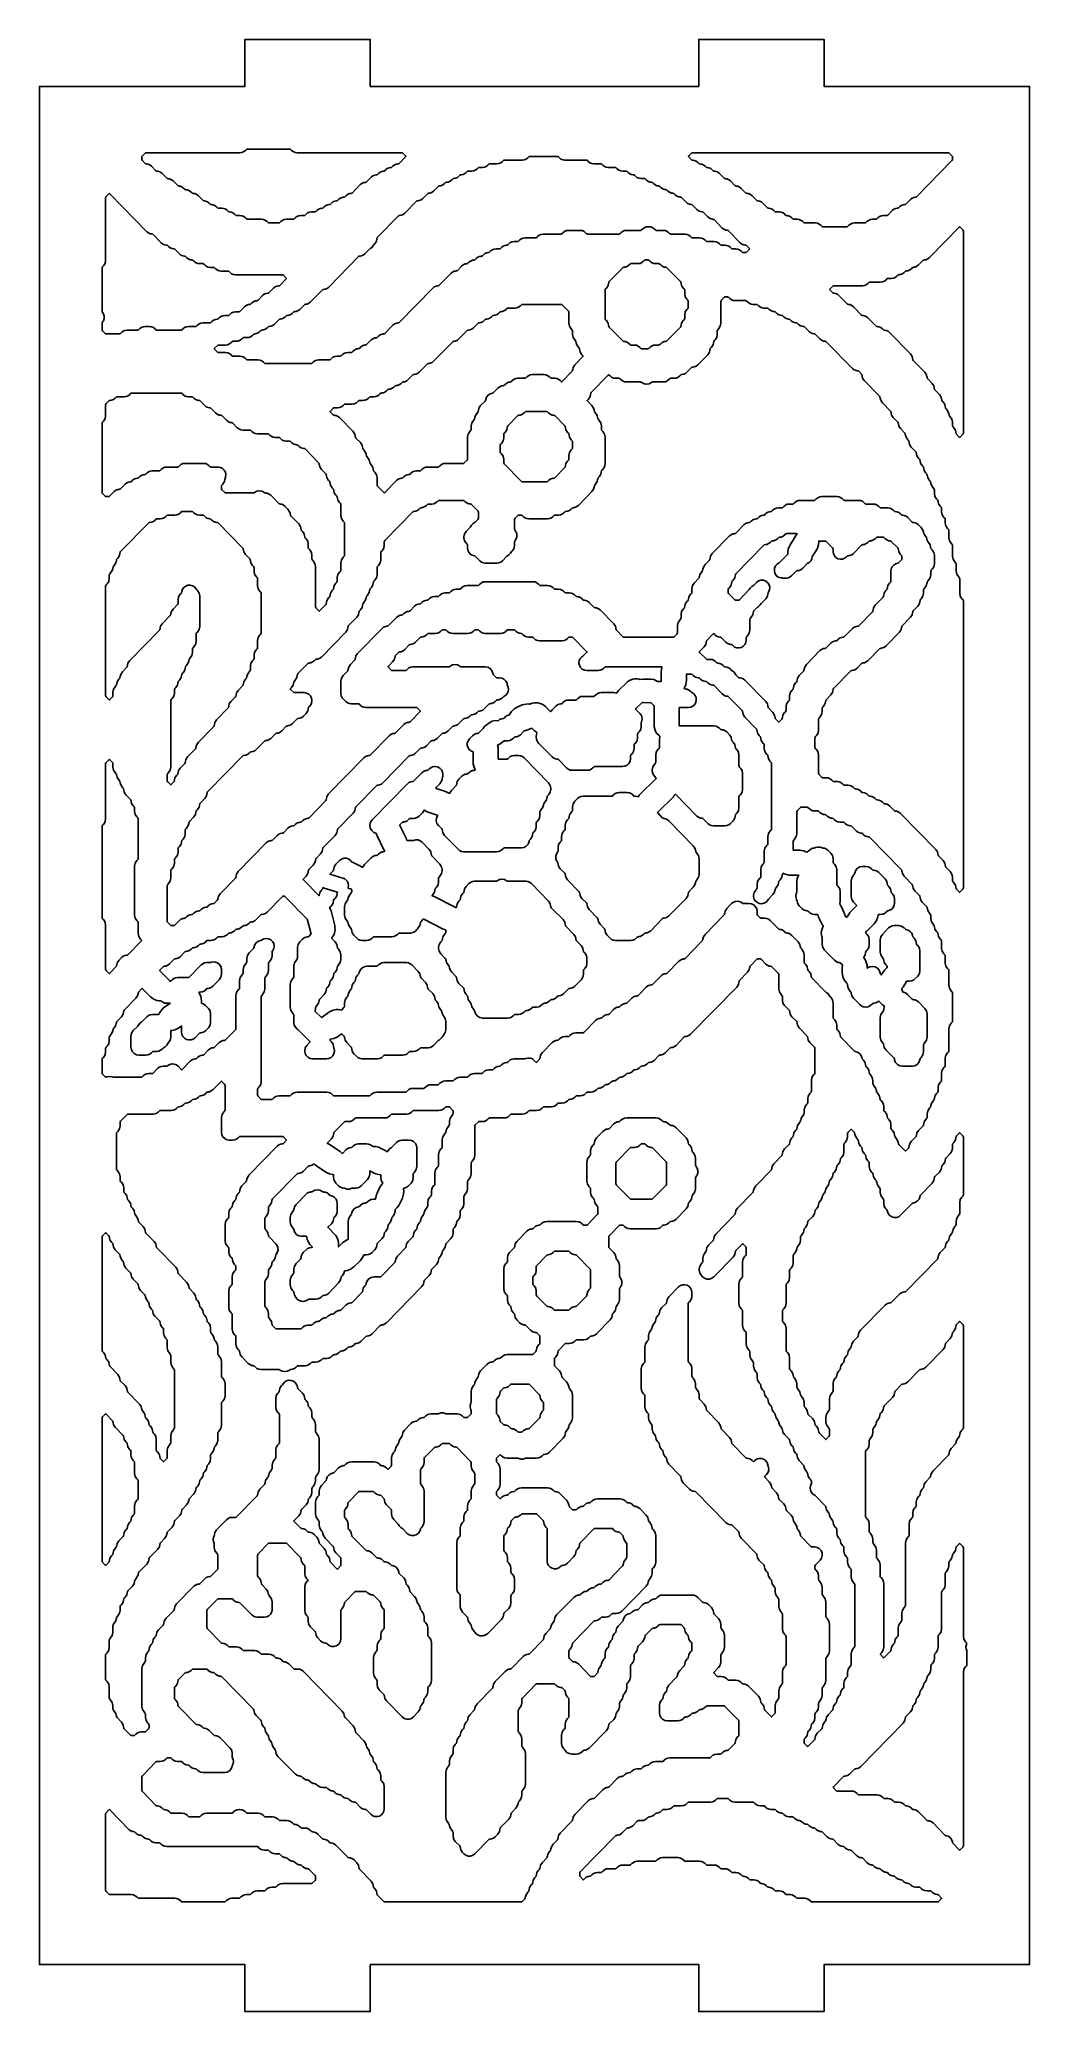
# Model space of a CAD drawing. Header units: millimetres. Extents: x 0 to 63, y 0 to 126.
import ezdxf

# ---------------------------------------------------------------- set-up
doc = ezdxf.new("R2010")
doc.units = ezdxf.units.MM
doc.layers.add('CUT', color=1, linetype='Continuous')

msp = doc.modelspace()

# ---------------------------------------------------------------- linework, layer by layer
at = {"layer": 'CUT'}
for points in [[(50.134, 0), (50.134, 3), (63.2679, 3), (63.2679, 123), (50.134, 123), (50.134, 126), (42.134, 126), (42.134, 123), (21.134, 123), (21.134, 126), (13.134, 126), (13.134, 123), (0, 123), (0, 3), (13.134, 3), (13.134, 0), (21.134, 0), (21.134, 3), (42.134, 3), (42.134, 0)], [(6.5777, 118.5621), (6.7517, 118.74), (6.7767, 118.7595), (6.8082, 118.7637), (12.8083, 118.7637), (12.9395, 118.7812), (13.0615, 118.8325), (13.1657, 118.914), (13.2266, 118.9763), (13.2516, 118.9958), (13.2831, 119), (15.9916, 119), (16.0231, 118.9958), (16.0481, 118.9763), (16.109, 118.914), (16.2132, 118.8325), (16.3352, 118.7812), (16.4663, 118.7637), (23.1602, 118.7637), (23.1917, 118.7595), (23.2167, 118.74), (23.3976, 118.5552), (23.4174, 118.5274), (23.3976, 118.4997), (22.9855, 118.0786), (22.9605, 118.0591), (22.8961, 118.0505), (22.8963, 118.0489), (22.8101, 118.0373), (22.6881, 117.9861), (22.5839, 117.9046), (22.523, 117.8423), (22.498, 117.8228), (22.4336, 117.8142), (22.4338, 117.8126), (22.3476, 117.8011), (22.2257, 117.7498), (22.1214, 117.6683), (22.0605, 117.606), (22.0355, 117.5865), (21.9711, 117.5779), (21.9713, 117.5763), (21.8851, 117.5648), (21.7632, 117.5135), (21.6589, 117.432), (21.598, 117.3697), (21.573, 117.3502), (21.5086, 117.3416), (21.5088, 117.34), (21.4226, 117.3285), (21.3007, 117.2772), (21.1964, 117.1957), (20.9042, 116.8972), (20.8792, 116.8776), (20.8149, 116.869), (20.8151, 116.8674), (20.7289, 116.8559), (20.6069, 116.8046), (20.5027, 116.7231), (19.9793, 116.1883), (19.9543, 116.1688), (19.8899, 116.1602), (19.8901, 116.1586), (19.8039, 116.1471), (19.6819, 116.0958), (19.5777, 116.0143), (19.5168, 115.952), (19.4918, 115.9325), (19.4274, 115.9239), (19.4276, 115.9223), (19.3414, 115.9108), (19.2194, 115.8595), (19.1152, 115.778), (19.0543, 115.7157), (19.0293, 115.6962), (18.9649, 115.6876), (18.9651, 115.686), (18.8789, 115.6745), (18.757, 115.6232), (18.6527, 115.5417), (18.5918, 115.4794), (18.5668, 115.4599), (18.5024, 115.4513), (18.5026, 115.4497), (18.4164, 115.4382), (18.2945, 115.3869), (18.1902, 115.3054), (18.1293, 115.2432), (18.1043, 115.2236), (18.0399, 115.215), (18.0401, 115.2134), (17.9539, 115.2019), (17.832, 115.1506), (17.7277, 115.0691), (17.6668, 115.0069), (17.6418, 114.9873), (17.6103, 114.9831), (17.3913, 114.9831), (17.2602, 114.9656), (17.1382, 114.9143), (17.034, 114.8328), (16.973, 114.7706), (16.948, 114.751), (16.9166, 114.7468), (16.6976, 114.7468), (16.5664, 114.7293), (16.4445, 114.678), (16.3402, 114.5966), (16.2793, 114.5343), (16.2543, 114.5147), (16.2228, 114.5105), (15.7726, 114.5105), (15.6415, 114.493), (15.5195, 114.4418), (15.4153, 114.3603), (15.3543, 114.298), (15.3293, 114.2785), (15.2979, 114.2743), (14.6706, 114.2743), (14.6391, 114.2785), (14.6141, 114.298), (14.5532, 114.3603), (14.4489, 114.4418), (14.327, 114.493), (14.1958, 114.5105), (13.2831, 114.5105), (13.2516, 114.5147), (13.2266, 114.5343), (13.1657, 114.5966), (13.0615, 114.678), (12.9395, 114.7293), (12.8083, 114.7468), (12.5893, 114.7468), (12.5579, 114.751), (12.5329, 114.7706), (12.472, 114.8328), (12.3677, 114.9143), (12.2458, 114.9656), (12.1596, 114.9771), (12.1598, 114.9787), (12.0954, 114.9873), (12.0704, 115.0069), (12.0095, 115.0691), (11.9052, 115.1506), (11.7833, 115.2019), (11.6521, 115.2194), (11.4331, 115.2194), (11.4017, 115.2236), (11.3767, 115.2432), (11.3157, 115.3054), (11.2115, 115.3869), (11.0895, 115.4382), (11.0033, 115.4497), (11.0036, 115.4513), (10.9392, 115.4599), (10.9142, 115.4794), (10.8532, 115.5417), (10.749, 115.6232), (10.627, 115.6745), (10.5408, 115.686), (10.5411, 115.6876), (10.4767, 115.6962), (10.4517, 115.7157), (10.1595, 116.0143), (10.0552, 116.0958), (9.9333, 116.1471), (9.8471, 116.1586), (9.8473, 116.1602), (9.7829, 116.1688), (9.7579, 116.1883), (9.697, 116.2506), (9.5928, 116.332), (9.4708, 116.3833), (9.3846, 116.3948), (9.3848, 116.3964), (9.3204, 116.405), (9.2954, 116.4246), (9.2345, 116.4869), (9.1303, 116.5683), (9.0083, 116.6196), (8.9221, 116.6311), (8.9223, 116.6327), (8.8579, 116.6413), (8.8329, 116.6609), (8.5408, 116.9594), (8.4365, 117.0409), (8.3146, 117.0922), (8.2284, 117.1037), (8.2286, 117.1053), (8.1642, 117.1139), (8.1392, 117.1334), (7.847, 117.432), (7.7428, 117.5135), (7.6208, 117.5648), (7.5346, 117.5763), (7.5349, 117.5779), (7.4705, 117.5865), (7.4455, 117.606), (7.1533, 117.9046), (7.049, 117.9861), (6.9271, 118.0373), (6.8409, 118.0489), (6.8411, 118.0505), (6.7767, 118.0591), (6.7517, 118.0786), (6.5777, 118.2564), (6.5525, 118.2947), (6.5437, 118.3397), (6.5437, 118.4789), (6.5525, 118.5238)], [(12.1365, 106.5456), (12.2407, 106.6271), (12.3016, 106.6893), (12.3266, 106.7089), (12.3581, 106.7131), (12.5771, 106.7131), (12.7082, 106.7306), (12.8302, 106.7819), (12.9344, 106.8634), (12.9954, 106.9256), (13.0204, 106.9452), (13.0518, 106.9494), (13.2708, 106.9494), (13.402, 106.9669), (13.5239, 107.0182), (13.6282, 107.0996), (13.6891, 107.1619), (13.7141, 107.1815), (13.7785, 107.19), (13.7783, 107.1917), (13.8645, 107.2032), (13.9864, 107.2544), (14.0907, 107.3359), (14.1516, 107.3982), (14.1766, 107.4177), (14.241, 107.4263), (14.2408, 107.4279), (14.327, 107.4394), (14.4489, 107.4907), (14.5532, 107.5722), (14.6141, 107.6345), (14.6391, 107.654), (14.7035, 107.6626), (14.7033, 107.6642), (14.7895, 107.6757), (14.9114, 107.727), (15.0157, 107.8085), (15.3078, 108.1071), (15.3329, 108.1266), (15.3972, 108.1352), (15.397, 108.1368), (15.4832, 108.1483), (15.6052, 108.1996), (15.7094, 108.2811), (15.7703, 108.3433), (15.7953, 108.3629), (15.8597, 108.3715), (15.8595, 108.3731), (15.9457, 108.3846), (16.0677, 108.4359), (16.1719, 108.5174), (16.2328, 108.5796), (16.2578, 108.5992), (16.3222, 108.6078), (16.322, 108.6094), (16.4082, 108.6209), (16.5302, 108.6722), (16.6344, 108.7537), (16.9266, 109.0522), (16.9516, 109.0718), (17.016, 109.0803), (17.0158, 109.082), (17.1019, 109.0935), (17.2239, 109.1447), (17.3281, 109.2262), (18.0828, 109.9974), (18.1078, 110.0169), (18.1722, 110.0255), (18.172, 110.0271), (18.2582, 110.0386), (18.3801, 110.0899), (18.4844, 110.1714), (20.3953, 112.1239), (20.4203, 112.1435), (20.4847, 112.1521), (20.4845, 112.1537), (20.5706, 112.1652), (20.6926, 112.2165), (20.7968, 112.298), (21.089, 112.5965), (21.143, 112.6387), (21.214, 112.6818), (21.3122, 112.7918), (21.3775, 112.8912), (21.4321, 112.9471), (21.5377, 113.1079), (21.5623, 113.2335), (21.5654, 113.2329), (21.5836, 113.3255), (21.6087, 113.3638), (22.939, 114.7231), (22.964, 114.7426), (23.0284, 114.7512), (23.0282, 114.7528), (23.1143, 114.7643), (23.2363, 114.8156), (23.3405, 114.8971), (24.0952, 115.6682), (24.1202, 115.6878), (24.1846, 115.6964), (24.1844, 115.698), (24.2706, 115.7095), (24.3925, 115.7608), (24.4968, 115.8423), (24.789, 116.1408), (24.814, 116.1604), (24.8784, 116.169), (24.8781, 116.1706), (24.9643, 116.1821), (25.0863, 116.2334), (25.1905, 116.3148), (25.4827, 116.6134), (25.5077, 116.6329), (25.5721, 116.6415), (25.5719, 116.6431), (25.6581, 116.6546), (25.78, 116.7059), (25.8843, 116.7874), (25.9452, 116.8497), (25.9702, 116.8692), (26.0346, 116.8778), (26.0344, 116.8794), (26.1206, 116.8909), (26.2425, 116.9422), (26.3468, 117.0237), (26.4077, 117.086), (26.4327, 117.1055), (26.4971, 117.1141), (26.4969, 117.1157), (26.583, 117.1272), (26.705, 117.1785), (26.8092, 117.26), (26.8702, 117.3222), (26.8952, 117.3418), (26.9596, 117.3504), (26.9594, 117.352), (27.0455, 117.3635), (27.1675, 117.4148), (27.2717, 117.4963), (27.3327, 117.5585), (27.3577, 117.5781), (27.3891, 117.5823), (27.6081, 117.5823), (27.7393, 117.5998), (27.8612, 117.6511), (27.9655, 117.7326), (28.0264, 117.7948), (28.0514, 117.8144), (28.0829, 117.8186), (28.3019, 117.8186), (28.433, 117.8361), (28.555, 117.8874), (28.6592, 117.9688), (28.7202, 118.0311), (28.7452, 118.0507), (28.7766, 118.0549), (29.2269, 118.0549), (29.358, 118.0724), (29.48, 118.1236), (29.5842, 118.2051), (29.6451, 118.2674), (29.6701, 118.2869), (29.7016, 118.2911), (30.8456, 118.2911), (30.9767, 118.3086), (31.0987, 118.3599), (31.2029, 118.4414), (31.2639, 118.5037), (31.2889, 118.5232), (31.3203, 118.5274), (33.1039, 118.5274), (33.1353, 118.5232), (33.1603, 118.5037), (33.2213, 118.4414), (33.3255, 118.3599), (33.4475, 118.3086), (33.5786, 118.2911), (34.9538, 118.2911), (34.9853, 118.2869), (35.0103, 118.2674), (35.0712, 118.2051), (35.1755, 118.1236), (35.2974, 118.0724), (35.4286, 118.0549), (35.8788, 118.0549), (35.9103, 118.0507), (35.9353, 118.0311), (35.9962, 117.9688), (36.1005, 117.8874), (36.2224, 117.8361), (36.3536, 117.8186), (36.8038, 117.8186), (36.8353, 117.8144), (36.8603, 117.7948), (36.9212, 117.7326), (37.0254, 117.6511), (37.1474, 117.5998), (37.2785, 117.5823), (37.4975, 117.5823), (37.529, 117.5781), (37.554, 117.5585), (37.6149, 117.4963), (37.7192, 117.4148), (37.8411, 117.3635), (37.9273, 117.352), (37.9271, 117.3504), (37.9915, 117.3418), (38.0165, 117.3222), (38.0774, 117.26), (38.1817, 117.1785), (38.3036, 117.1272), (38.4348, 117.1097), (38.6538, 117.1097), (38.6852, 117.1055), (38.7102, 117.086), (38.7712, 117.0237), (38.8754, 116.9422), (38.9974, 116.8909), (39.0836, 116.8794), (39.0833, 116.8778), (39.1477, 116.8692), (39.1727, 116.8497), (39.2337, 116.7874), (39.3379, 116.7059), (39.4599, 116.6546), (39.546, 116.6431), (39.5458, 116.6415), (39.6102, 116.6329), (39.6352, 116.6134), (39.6962, 116.5511), (39.8004, 116.4696), (39.9224, 116.4183), (40.0085, 116.4068), (40.0083, 116.4052), (40.0727, 116.3966), (40.0977, 116.3771), (40.1587, 116.3148), (40.2629, 116.2334), (40.3849, 116.1821), (40.471, 116.1706), (40.4708, 116.169), (40.5352, 116.1604), (40.5602, 116.1408), (40.6211, 116.0785), (40.7254, 115.9971), (40.8473, 115.9458), (40.9335, 115.9343), (40.9333, 115.9327), (40.9977, 115.9241), (41.0227, 115.9045), (41.3149, 115.606), (41.4191, 115.5245), (41.5411, 115.4732), (41.6273, 115.4617), (41.6271, 115.4601), (41.6914, 115.4515), (41.7164, 115.432), (42.0086, 115.1334), (42.1129, 115.0519), (42.2348, 115.0006), (42.321, 114.9891), (42.3208, 114.9875), (42.3852, 114.9789), (42.4102, 114.9594), (42.7024, 114.6608), (42.8066, 114.5793), (42.9286, 114.5281), (43.0147, 114.5166), (43.0145, 114.5149), (43.0789, 114.5063), (43.1039, 114.4868), (43.6274, 113.952), (43.7316, 113.8705), (43.8536, 113.8192), (43.9397, 113.8077), (43.9395, 113.8061), (44.0039, 113.7975), (44.0289, 113.7779), (44.7836, 113.0068), (44.8878, 112.9253), (45.0098, 112.874), (45.096, 112.8625), (45.0957, 112.8609), (45.1601, 112.8523), (45.1851, 112.8328), (45.366, 112.648), (45.3858, 112.6203), (45.366, 112.5925), (45.1851, 112.4077), (45.1601, 112.3882), (45.1287, 112.384), (44.9639, 112.384), (44.9324, 112.3882), (44.9074, 112.4077), (44.8465, 112.47), (44.7422, 112.5515), (44.6203, 112.6027), (44.4891, 112.6203), (44.2701, 112.6203), (44.2387, 112.6245), (44.2137, 112.644), (44.1527, 112.7063), (44.0485, 112.7877), (43.9265, 112.839), (43.7954, 112.8565), (43.5764, 112.8565), (43.5449, 112.8607), (43.5199, 112.8803), (43.459, 112.9425), (43.3548, 113.024), (43.2328, 113.0753), (43.1017, 113.0928), (42.6514, 113.0928), (42.62, 113.097), (42.595, 113.1166), (42.534, 113.1788), (42.4298, 113.2603), (42.3078, 113.3116), (42.1767, 113.3291), (41.7264, 113.3291), (41.695, 113.3333), (41.67, 113.3529), (41.609, 113.4151), (41.5048, 113.4966), (41.3828, 113.5479), (41.2517, 113.5654), (40.3389, 113.5654), (40.3075, 113.5696), (40.2825, 113.5891), (40.2216, 113.6514), (40.1173, 113.7329), (39.9954, 113.7842), (39.8642, 113.8017), (39.414, 113.8017), (39.3825, 113.8059), (39.3575, 113.8254), (39.2966, 113.8877), (39.1923, 113.9692), (39.0704, 114.0205), (38.9392, 114.038), (38.8973, 114.038), (38.7661, 114.0205), (38.6442, 113.9692), (38.5399, 113.8877), (38.479, 113.8254), (38.454, 113.8059), (38.4225, 113.8017), (37.5098, 113.8017), (37.3786, 113.7842), (37.2567, 113.7329), (37.1524, 113.6514), (37.0915, 113.5891), (37.0665, 113.5696), (37.035, 113.5654), (35.0203, 113.5654), (34.9888, 113.5696), (34.9638, 113.5891), (34.9029, 113.6514), (34.7986, 113.7329), (34.6767, 113.7842), (34.5455, 113.8017), (33.8098, 113.8017), (33.6787, 113.7842), (33.5567, 113.7329), (33.4525, 113.6514), (33.3916, 113.5891), (33.3666, 113.5696), (33.3351, 113.5654), (32.1911, 113.5654), (32.06, 113.5479), (31.938, 113.4966), (31.8338, 113.4151), (31.7728, 113.3529), (31.7478, 113.3333), (31.7164, 113.3291), (31.0349, 113.3291), (30.9037, 113.3116), (30.7818, 113.2603), (30.6775, 113.1788), (30.6166, 113.1166), (30.5916, 113.097), (30.5601, 113.0928), (30.3411, 113.0928), (30.21, 113.0753), (30.088, 113.024), (29.9838, 112.9425), (29.9229, 112.8803), (29.8979, 112.8607), (29.8335, 112.8521), (29.8337, 112.8505), (29.7475, 112.839), (29.6255, 112.7877), (29.5213, 112.7063), (29.4604, 112.644), (29.4354, 112.6245), (29.4039, 112.6203), (29.1849, 112.6203), (29.0538, 112.6027), (28.9318, 112.5515), (28.8276, 112.47), (28.7666, 112.4077), (28.7416, 112.3882), (28.6772, 112.3796), (28.6775, 112.378), (28.5913, 112.3665), (28.4693, 112.3152), (28.3651, 112.2337), (28.3041, 112.1714), (28.2791, 112.1519), (28.2147, 112.1433), (28.215, 112.1417), (28.1288, 112.1302), (28.0068, 112.0789), (27.9026, 111.9974), (27.8416, 111.9351), (27.8166, 111.9156), (27.7523, 111.907), (27.7525, 111.9054), (27.6663, 111.8939), (27.5443, 111.8426), (27.4401, 111.7611), (27.3791, 111.6988), (27.3541, 111.6793), (27.2898, 111.6707), (27.29, 111.6691), (27.2038, 111.6576), (27.0818, 111.6063), (26.9776, 111.5248), (26.6854, 111.2263), (26.6604, 111.2067), (26.596, 111.1981), (26.5962, 111.1965), (26.5101, 111.185), (26.3881, 111.1337), (26.2839, 111.0523), (25.5292, 110.2811), (25.5042, 110.2616), (25.4398, 110.253), (25.44, 110.2514), (25.3538, 110.2399), (25.2319, 110.1886), (25.1276, 110.1071), (22.9855, 107.9183), (22.9605, 107.8987), (22.8961, 107.8901), (22.8963, 107.8885), (22.8101, 107.877), (22.6881, 107.8257), (22.5839, 107.7442), (22.0605, 107.2094), (22.0355, 107.1899), (21.9711, 107.1813), (21.9713, 107.1797), (21.8851, 107.1681), (21.7632, 107.1169), (21.6589, 107.0354), (21.598, 106.9731), (21.573, 106.9536), (21.5086, 106.945), (21.5088, 106.9434), (21.4226, 106.9319), (21.3007, 106.8806), (21.1964, 106.7991), (20.9042, 106.5005), (20.8792, 106.481), (20.8149, 106.4724), (20.8151, 106.4708), (20.7289, 106.4593), (20.6069, 106.408), (20.5027, 106.3265), (20.4417, 106.2643), (20.4167, 106.2447), (20.3524, 106.2361), (20.3526, 106.2345), (20.2664, 106.223), (20.1444, 106.1717), (20.0402, 106.0902), (19.9793, 106.028), (19.9543, 106.0084), (19.9228, 106.0042), (19.7038, 106.0042), (19.5727, 105.9867), (19.4507, 105.9354), (19.3465, 105.8539), (19.2855, 105.7917), (19.2605, 105.7721), (19.2291, 105.7679), (19.0101, 105.7679), (18.8789, 105.7504), (18.757, 105.6991), (18.6527, 105.6177), (18.5918, 105.5554), (18.5668, 105.5358), (18.5353, 105.5316), (17.8538, 105.5316), (17.7227, 105.5141), (17.6007, 105.4629), (17.4965, 105.3814), (17.4355, 105.3191), (17.4105, 105.2996), (17.3791, 105.2954), (14.4393, 105.2954), (14.4079, 105.2996), (14.3829, 105.3191), (14.3219, 105.3814), (14.2177, 105.4629), (14.0957, 105.5141), (13.9646, 105.5316), (13.2831, 105.5316), (13.2516, 105.5358), (13.2266, 105.5554), (13.1657, 105.6177), (13.0615, 105.6991), (12.9395, 105.7504), (12.8083, 105.7679), (12.3581, 105.7679), (12.3266, 105.7721), (12.3016, 105.7917), (12.2407, 105.8539), (12.1365, 105.9354), (12.0145, 105.9867), (11.8834, 106.0042), (11.4331, 106.0042), (11.4017, 106.0084), (11.3767, 106.028), (11.1958, 106.2128), (11.176, 106.2405), (11.1958, 106.2682), (11.3767, 106.453), (11.4017, 106.4726), (11.4331, 106.4768), (11.8834, 106.4768), (12.0145, 106.4943)], [(58.135, 118.74), (58.309, 118.5621), (58.3341, 118.5238), (58.343, 118.4789), (58.343, 118.3397), (58.3341, 118.2947), (58.309, 118.2564), (56.0537, 115.952), (56.0287, 115.9325), (55.9643, 115.9239), (55.9646, 115.9223), (55.8784, 115.9108), (55.7564, 115.8595), (55.6522, 115.778), (55.36, 115.4794), (55.335, 115.4599), (55.2706, 115.4513), (55.2708, 115.4497), (55.1846, 115.4382), (55.0627, 115.3869), (54.9584, 115.3054), (54.8975, 115.2432), (54.8725, 115.2236), (54.8081, 115.215), (54.8083, 115.2134), (54.7221, 115.2019), (54.6002, 115.1506), (54.4959, 115.0691), (54.2038, 114.7706), (54.1788, 114.751), (54.1473, 114.7468), (53.9283, 114.7468), (53.7972, 114.7293), (53.6752, 114.678), (53.571, 114.5966), (53.51, 114.5343), (53.485, 114.5147), (53.4536, 114.5105), (53.2346, 114.5105), (53.1034, 114.493), (52.9815, 114.4418), (52.8772, 114.3603), (52.8163, 114.298), (52.7913, 114.2785), (52.7598, 114.2743), (52.0783, 114.2743), (51.9472, 114.2568), (51.8252, 114.2055), (51.721, 114.124), (51.66, 114.0617), (51.635, 114.0422), (51.6036, 114.038), (50.0513, 114.038), (50.0198, 114.0422), (49.9948, 114.0617), (49.9339, 114.124), (49.8297, 114.2055), (49.7077, 114.2568), (49.5766, 114.2743), (48.8951, 114.2743), (48.8636, 114.2785), (48.8386, 114.298), (48.7777, 114.3603), (48.6734, 114.4418), (48.5515, 114.493), (48.4203, 114.5105), (48.2013, 114.5105), (48.1699, 114.5147), (48.1449, 114.5343), (48.0839, 114.5966), (47.9797, 114.678), (47.8577, 114.7293), (47.7716, 114.7408), (47.7718, 114.7424), (47.7074, 114.751), (47.6824, 114.7706), (47.6214, 114.8328), (47.5172, 114.9143), (47.3952, 114.9656), (47.2641, 114.9831), (47.0451, 114.9831), (47.0136, 114.9873), (46.9886, 115.0069), (46.9277, 115.0691), (46.8235, 115.1506), (46.7015, 115.2019), (46.6153, 115.2134), (46.6155, 115.215), (46.5511, 115.2236), (46.5261, 115.2432), (46.234, 115.5417), (46.1297, 115.6232), (46.0078, 115.6745), (45.9216, 115.686), (45.9218, 115.6876), (45.8574, 115.6962), (45.8324, 115.7157), (45.5402, 116.0143), (45.436, 116.0958), (45.314, 116.1471), (45.2278, 116.1586), (45.2281, 116.1602), (45.1637, 116.1688), (45.1387, 116.1883), (44.8465, 116.4869), (44.7422, 116.5683), (44.6203, 116.6196), (44.5341, 116.6311), (44.5343, 116.6327), (44.4699, 116.6413), (44.4449, 116.6609), (44.1527, 116.9594), (44.0485, 117.0409), (43.9265, 117.0922), (43.8404, 117.1037), (43.8406, 117.1053), (43.7762, 117.1139), (43.7512, 117.1334), (43.459, 117.432), (43.3548, 117.5135), (43.2328, 117.5648), (43.1466, 117.5763), (43.1468, 117.5779), (43.0824, 117.5865), (43.0574, 117.606), (42.9965, 117.6683), (42.8923, 117.7498), (42.7703, 117.8011), (42.6841, 117.8126), (42.6843, 117.8142), (42.62, 117.8228), (42.595, 117.8423), (42.534, 117.9046), (42.4298, 117.9861), (42.3078, 118.0373), (42.2216, 118.0489), (42.2219, 118.0505), (42.1575, 118.0591), (42.1325, 118.0786), (42.0715, 118.1409), (41.9673, 118.2223), (41.8453, 118.2736), (41.7591, 118.2851), (41.7594, 118.2867), (41.695, 118.2953), (41.67, 118.3149), (41.4891, 118.4997), (41.4693, 118.5274), (41.4891, 118.5552), (41.67, 118.74), (41.695, 118.7595), (41.7264, 118.7637), (58.0785, 118.7637), (58.11, 118.7595)], [(4.0088, 108.607), (4, 108.6519), (4, 111.3903), (4.0088, 111.4352), (4.034, 111.4735), (4.0886, 111.5293), (4.1942, 111.6902), (4.2312, 111.8791), (4.2312, 115.8797), (4.2401, 115.9247), (4.2652, 115.963), (4.4346, 116.136), (4.4625, 116.1567), (4.4904, 116.136), (6.8591, 113.7157), (6.9634, 113.6342), (7.0853, 113.5829), (7.1715, 113.5714), (7.1713, 113.5698), (7.2357, 113.5612), (7.2607, 113.5417), (7.7841, 113.0068), (7.8884, 112.9253), (8.0103, 112.874), (8.0965, 112.8625), (8.0963, 112.8609), (8.1607, 112.8523), (8.1857, 112.8328), (8.2466, 112.7705), (8.3509, 112.689), (8.4728, 112.6378), (8.559, 112.6263), (8.5588, 112.6246), (8.6232, 112.6161), (8.6482, 112.5965), (8.9404, 112.298), (9.0446, 112.2165), (9.1666, 112.1652), (9.2527, 112.1537), (9.2525, 112.1521), (9.3169, 112.1435), (9.3419, 112.1239), (9.4028, 112.0617), (9.5071, 111.9802), (9.629, 111.9289), (9.7152, 111.9174), (9.715, 111.9158), (9.7794, 111.9072), (9.8044, 111.8876), (9.8653, 111.8254), (9.9696, 111.7439), (10.0915, 111.6926), (10.2227, 111.6751), (10.4417, 111.6751), (10.4731, 111.6709), (10.4981, 111.6514), (10.5591, 111.5891), (10.6633, 111.5076), (10.7853, 111.4563), (10.9164, 111.4388), (11.1354, 111.4388), (11.1669, 111.4346), (11.1919, 111.4151), (11.2528, 111.3528), (11.3571, 111.2713), (11.479, 111.22), (11.6102, 111.2025), (12.0604, 111.2025), (12.0919, 111.1983), (12.1169, 111.1788), (12.1778, 111.1165), (12.282, 111.035), (12.404, 110.9837), (12.5352, 110.9662), (15.5291, 110.9662), (15.5606, 110.962), (15.5856, 110.9425), (15.7664, 110.7577), (15.7862, 110.73), (15.7664, 110.7022), (15.3543, 110.2811), (15.3293, 110.2616), (15.2649, 110.253), (15.2651, 110.2514), (15.179, 110.2399), (15.057, 110.1886), (14.9528, 110.1071), (14.6606, 109.8086), (14.6356, 109.789), (14.5712, 109.7804), (14.5714, 109.7788), (14.4852, 109.7673), (14.3633, 109.716), (14.259, 109.6345), (13.9668, 109.336), (13.9418, 109.3164), (13.8775, 109.3078), (13.8777, 109.3062), (13.7915, 109.2947), (13.6695, 109.2434), (13.5653, 109.162), (13.5044, 109.0997), (13.4793, 109.0801), (13.415, 109.0716), (13.4152, 109.0699), (13.329, 109.0584), (13.207, 109.0072), (13.1028, 108.9257), (12.8106, 108.6271), (12.7856, 108.6076), (12.7541, 108.6034), (12.5352, 108.6034), (12.404, 108.5859), (12.282, 108.5346), (12.1778, 108.4531), (12.1169, 108.3908), (12.0919, 108.3713), (12.0604, 108.3671), (11.8414, 108.3671), (11.7103, 108.3496), (11.5883, 108.2983), (11.4841, 108.2168), (11.4231, 108.1545), (11.3981, 108.135), (11.3337, 108.1264), (11.334, 108.1248), (11.2478, 108.1133), (11.1258, 108.062), (11.0216, 107.9805), (10.9606, 107.9183), (10.9356, 107.8987), (10.9042, 107.8945), (10.4539, 107.8945), (10.3228, 107.877), (10.2008, 107.8257), (10.0966, 107.7442), (10.0357, 107.682), (10.0106, 107.6624), (9.9792, 107.6582), (9.5289, 107.6582), (9.3978, 107.6407), (9.2758, 107.5894), (9.1716, 107.5079), (9.1107, 107.4457), (9.0857, 107.4261), (9.0542, 107.4219), (7.5019, 107.4219), (7.4705, 107.4261), (7.4455, 107.4457), (7.3845, 107.5079), (7.2803, 107.5894), (7.1583, 107.6407), (7.0272, 107.6582), (6.754, 107.6582), (6.6228, 107.6407), (6.5009, 107.5894), (6.3966, 107.5079), (6.3357, 107.4457), (6.3107, 107.4261), (6.2792, 107.4219), (5.5978, 107.4219), (5.4666, 107.4044), (5.3446, 107.3531), (5.2404, 107.2717), (5.1795, 107.2094), (5.1545, 107.1899), (5.123, 107.1857), (4.2645, 107.1857), (4.233, 107.1899), (4.208, 107.2094), (4.034, 107.3872), (4.0088, 107.4255), (4, 107.4705), (4, 107.8459), (4.0088, 107.8909), (4.0606, 107.9698), (4.0568, 107.9723), (4.0942, 108.0248), (4.1413, 108.1718), (4.1413, 108.3261), (4.0942, 108.4731), (4.0568, 108.5255), (4.0606, 108.5281)], [(52.8359, 110.3262), (52.9401, 110.4077), (53.0011, 110.4699), (53.0261, 110.4895), (53.0575, 110.4937), (53.739, 110.4937), (53.8701, 110.5112), (53.9921, 110.5625), (54.0963, 110.6439), (54.1573, 110.7062), (54.1823, 110.7258), (54.2137, 110.73), (54.4327, 110.73), (54.5639, 110.7475), (54.6859, 110.7988), (54.7901, 110.8802), (54.851, 110.9425), (54.876, 110.962), (54.9404, 110.9706), (54.9402, 110.9722), (55.0264, 110.9837), (55.1483, 111.035), (55.2526, 111.1165), (55.3135, 111.1788), (55.3385, 111.1983), (55.4029, 111.2069), (55.4027, 111.2085), (55.4889, 111.22), (55.6108, 111.2713), (55.7151, 111.3528), (55.776, 111.4151), (55.801, 111.4346), (55.8654, 111.4432), (55.8652, 111.4448), (55.9514, 111.4563), (56.0733, 111.5076), (56.1776, 111.5891), (56.4698, 111.8876), (56.4948, 111.9072), (56.5591, 111.9158), (56.5589, 111.9174), (56.6451, 111.9289), (56.7671, 111.9802), (56.8713, 112.0617), (58.7776, 114.0095), (58.8055, 114.0301), (58.8334, 114.0095), (59.0027, 113.8364), (59.0279, 113.7981), (59.0367, 113.7531), (59.0367, 100.8545), (59.0279, 100.8095), (59.0027, 100.7712), (58.8334, 100.5981), (58.8055, 100.5775), (58.7776, 100.5981), (58.6082, 100.7712), (58.583, 100.8095), (58.5649, 100.9021), (58.5618, 100.9015), (58.5372, 101.0271), (58.4316, 101.188), (58.3769, 101.2438), (58.3518, 101.2821), (58.343, 101.327), (58.343, 101.5471), (58.3059, 101.7359), (58.2003, 101.8968), (58.1457, 101.9526), (58.1205, 101.9909), (58.1024, 102.0836), (58.0993, 102.083), (58.0747, 102.2085), (57.9691, 102.3694), (57.9144, 102.4252), (57.8893, 102.4635), (57.8711, 102.5561), (57.8681, 102.5555), (57.8434, 102.6811), (57.7378, 102.842), (57.6832, 102.8978), (57.658, 102.9361), (57.6399, 103.0287), (57.6368, 103.0281), (57.6122, 103.1537), (57.5066, 103.3145), (57.2207, 103.6066), (57.1955, 103.6449), (57.1774, 103.7376), (57.1743, 103.737), (57.1497, 103.8625), (57.0441, 104.0234), (56.7582, 104.3155), (56.7331, 104.3538), (56.7149, 104.4464), (56.7118, 104.4458), (56.6872, 104.5714), (56.5816, 104.7323), (55.8332, 105.4969), (55.8081, 105.5352), (55.7899, 105.6279), (55.7868, 105.6273), (55.7622, 105.7528), (55.6566, 105.9137), (54.3276, 107.2717), (54.2234, 107.3531), (54.1014, 107.4044), (54.0152, 107.4159), (54.0154, 107.4175), (53.951, 107.4261), (53.926, 107.4457), (53.8651, 107.5079), (53.7609, 107.5894), (53.6389, 107.6407), (53.5527, 107.6522), (53.5529, 107.6538), (53.4885, 107.6624), (53.4635, 107.682), (52.9401, 108.2168), (52.8359, 108.2983), (52.7139, 108.3496), (52.6277, 108.3611), (52.628, 108.3627), (52.5636, 108.3713), (52.5386, 108.3908), (52.0151, 108.9257), (51.9109, 109.0072), (51.7889, 109.0584), (51.7027, 109.0699), (51.703, 109.0716), (51.6386, 109.0801), (51.6136, 109.0997), (51.0901, 109.6345), (50.9859, 109.716), (50.8639, 109.7673), (50.7778, 109.7788), (50.778, 109.7804), (50.7136, 109.789), (50.6886, 109.8086), (50.5077, 109.9934), (50.4879, 110.0211), (50.5077, 110.0488), (50.6886, 110.2336), (50.7136, 110.2532), (50.745, 110.2574), (52.5828, 110.2574), (52.7139, 110.2749)], [(37.3655, 111.4448), (37.4516, 111.4563), (37.5736, 111.5076), (37.6778, 111.5891), (37.7388, 111.6514), (37.7638, 111.6709), (37.7952, 111.6751), (38.2455, 111.6751), (38.3766, 111.6926), (38.4986, 111.7439), (38.6028, 111.8254), (38.6638, 111.8876), (38.6888, 111.9072), (38.7202, 111.9114), (38.885, 111.9114), (38.9165, 111.9072), (38.9415, 111.8876), (39.0024, 111.8254), (39.1067, 111.7439), (39.2286, 111.6926), (39.3598, 111.6751), (39.5788, 111.6751), (39.6102, 111.6709), (39.6352, 111.6514), (39.6962, 111.5891), (39.8004, 111.5076), (39.9224, 111.4563), (40.0085, 111.4448), (40.0083, 111.4432), (40.0727, 111.4346), (40.0977, 111.4151), (40.9655, 110.5284), (40.9906, 110.4901), (41.0088, 110.3974), (41.0119, 110.398), (41.0365, 110.2725), (41.1421, 110.1116), (41.1967, 110.0558), (41.2219, 110.0175), (41.2307, 109.9725), (41.2307, 109.7525), (41.2677, 109.5636), (41.3734, 109.4028), (41.428, 109.3469), (41.4531, 109.3086), (41.462, 109.2637), (41.462, 108.8882), (41.4531, 108.8433), (41.428, 108.805), (41.3734, 108.7491), (41.2677, 108.5883), (41.2307, 108.3994), (41.2307, 108.1794), (41.2219, 108.1344), (41.1967, 108.0961), (41.1421, 108.0403), (41.0365, 107.8794), (41.0119, 107.7538), (41.0088, 107.7545), (40.9906, 107.6618), (40.9655, 107.6235), (40.0977, 106.7368), (40.0727, 106.7173), (40.0083, 106.7087), (40.0085, 106.7071), (39.9224, 106.6956), (39.8004, 106.6443), (39.6962, 106.5628), (39.6352, 106.5005), (39.6102, 106.481), (39.5788, 106.4768), (39.3598, 106.4768), (39.2286, 106.4593), (39.1067, 106.408), (39.0024, 106.3265), (38.9415, 106.2643), (38.9165, 106.2447), (38.885, 106.2405), (38.489, 106.2405), (38.4575, 106.2447), (38.4325, 106.2643), (38.3716, 106.3265), (38.2673, 106.408), (38.1454, 106.4593), (38.0142, 106.4768), (37.7952, 106.4768), (37.7638, 106.481), (37.7388, 106.5005), (37.6778, 106.5628), (37.5736, 106.6443), (37.4516, 106.6956), (37.3655, 106.7071), (37.3657, 106.7087), (37.3013, 106.7173), (37.2763, 106.7368), (36.4085, 107.6235), (36.3833, 107.6618), (36.3652, 107.7545), (36.3621, 107.7538), (36.3375, 107.8794), (36.2319, 108.0403), (36.1773, 108.0961), (36.1521, 108.1344), (36.1433, 108.1794), (36.1433, 109.9725), (36.1521, 110.0175), (36.1773, 110.0558), (36.2319, 110.1116), (36.3375, 110.2725), (36.3621, 110.398), (36.3652, 110.3974), (36.3833, 110.4901), (36.4085, 110.5284), (37.2763, 111.4151), (37.3013, 111.4346), (37.3657, 111.4432)], [(8.1964, 72.0136), (8.251, 72.0694), (8.3567, 72.2303), (8.3937, 72.4191), (8.3937, 72.8755), (8.4025, 72.9205), (8.4277, 72.9588), (8.4823, 73.0146), (8.5879, 73.1754), (8.6249, 73.3643), (8.6249, 73.5843), (8.6338, 73.6293), (8.6589, 73.6676), (8.7135, 73.7234), (8.8191, 73.8843), (8.8562, 74.0732), (8.8562, 74.2932), (8.865, 74.3382), (8.8901, 74.3765), (8.9448, 74.4323), (9.0504, 74.5932), (9.075, 74.7187), (9.0781, 74.7181), (9.0962, 74.8107), (9.1214, 74.8491), (9.176, 74.9049), (9.2816, 75.0657), (9.3187, 75.2546), (9.3187, 75.4746), (9.3275, 75.5196), (9.3526, 75.5579), (9.4073, 75.6137), (9.5129, 75.7746), (9.5375, 75.9002), (9.5406, 75.8996), (9.5587, 75.9922), (9.5839, 76.0305), (9.8698, 76.3226), (9.9754, 76.4835), (10, 76.609), (10.0031, 76.6084), (10.0212, 76.701), (10.0464, 76.7394), (10.101, 76.7952), (10.2066, 76.956), (10.2312, 77.0816), (10.2343, 77.081), (10.2525, 77.1736), (10.2776, 77.2119), (10.5635, 77.504), (10.6691, 77.6649), (10.6937, 77.7905), (10.6968, 77.7899), (10.715, 77.8825), (10.7401, 77.9208), (12.9954, 80.2252), (13.0204, 80.2447), (13.0848, 80.2533), (13.0846, 80.2549), (13.1707, 80.2665), (13.2927, 80.3177), (13.3969, 80.3992), (13.4579, 80.4615), (13.4829, 80.481), (13.5473, 80.4896), (13.5471, 80.4912), (13.6332, 80.5027), (13.7552, 80.554), (13.8594, 80.6355), (14.3829, 81.1703), (14.4079, 81.1899), (14.4723, 81.1985), (14.472, 81.2001), (14.5582, 81.2116), (14.6802, 81.2629), (14.7844, 81.3444), (15.0766, 81.6429), (15.1016, 81.6625), (15.166, 81.6711), (15.1658, 81.6727), (15.252, 81.6842), (15.3739, 81.7355), (15.4782, 81.8169), (15.7703, 82.1155), (15.7953, 82.135), (15.8597, 82.1436), (15.8595, 82.1452), (15.9457, 82.1567), (16.0677, 82.208), (16.1719, 82.2895), (16.4641, 82.5881), (16.4891, 82.6076), (16.5535, 82.6162), (16.5533, 82.6178), (16.6394, 82.6293), (16.7614, 82.6806), (16.8656, 82.7621), (17.0384, 82.9386), (17.144, 83.0995), (17.1686, 83.2251), (17.1717, 83.2245), (17.1899, 83.3171), (17.215, 83.3554), (17.2696, 83.4112), (17.3753, 83.5721), (17.4123, 83.7609), (17.4123, 83.7658), (17.3878, 83.9203), (17.3168, 84.0597), (17.2062, 84.1703), (17.0668, 84.2414), (16.9123, 84.2658), (16.2893, 84.2658), (16.2578, 84.27), (16.2328, 84.2896), (16.052, 84.4744), (16.0322, 84.5021), (16.052, 84.5298), (16.1134, 84.5926), (16.219, 84.7535), (16.2437, 84.8791), (16.2467, 84.8785), (16.2649, 84.9711), (16.29, 85.0094), (16.3447, 85.0652), (16.4503, 85.2261), (16.4749, 85.3516), (16.478, 85.351), (16.4961, 85.4437), (16.5213, 85.482), (17.1578, 86.1324), (17.1828, 86.1519), (17.2472, 86.1605), (17.247, 86.1621), (17.3332, 86.1736), (17.4551, 86.2249), (17.5594, 86.3064), (17.6203, 86.3687), (17.6453, 86.3882), (17.7097, 86.3968), (17.7095, 86.3984), (17.7957, 86.4099), (17.9176, 86.4612), (18.0219, 86.5427), (19.5821, 88.1369), (19.6877, 88.2978), (19.7124, 88.4234), (19.7154, 88.4228), (19.7336, 88.5154), (19.7587, 88.5537), (20.2759, 89.0821), (20.3815, 89.243), (20.4061, 89.3685), (20.4092, 89.3679), (20.4273, 89.4605), (20.4525, 89.4988), (20.5071, 89.5547), (20.6127, 89.7155), (20.6373, 89.8411), (20.6404, 89.8405), (20.6586, 89.9331), (20.6837, 89.9714), (20.7383, 90.0272), (20.844, 90.1881), (20.8686, 90.3137), (20.8717, 90.3131), (20.8898, 90.4057), (20.915, 90.444), (20.9696, 90.4998), (21.0752, 90.6607), (21.0998, 90.7862), (21.1029, 90.7856), (21.1211, 90.8783), (21.1462, 90.9166), (21.2008, 90.9724), (21.3065, 91.1333), (21.3311, 91.2588), (21.3342, 91.2582), (21.3523, 91.3508), (21.3775, 91.3891), (21.4321, 91.445), (21.5377, 91.6058), (21.5747, 91.7947), (21.5747, 92.251), (21.5836, 92.296), (21.6087, 92.3343), (21.6633, 92.3901), (21.769, 92.551), (21.806, 92.7398), (21.806, 93.1962), (21.8148, 93.2411), (21.84, 93.2794), (21.8946, 93.3352), (22.0002, 93.4961), (22.0372, 93.685), (22.0372, 93.905), (22.0461, 93.95), (22.0712, 93.9883), (23.864, 95.8201), (23.889, 95.8397), (23.9534, 95.8483), (23.9532, 95.8499), (24.0393, 95.8614), (24.1613, 95.9127), (24.2655, 95.9942), (24.3265, 96.0564), (24.3515, 96.076), (24.4159, 96.0846), (24.4156, 96.0862), (24.5018, 96.0977), (24.6238, 96.149), (24.728, 96.2304), (24.789, 96.2927), (24.814, 96.3123), (24.8454, 96.3165), (25.0644, 96.3165), (25.1956, 96.334), (25.3175, 96.3853), (25.4218, 96.4667), (25.4827, 96.529), (25.5077, 96.5485), (25.5392, 96.5527), (27.0914, 96.5527), (27.1229, 96.5485), (27.1479, 96.529), (27.2088, 96.4667), (27.3131, 96.3853), (27.435, 96.334), (27.5212, 96.3225), (27.521, 96.3209), (27.5854, 96.3123), (27.6104, 96.2927), (28.0157, 95.8786), (28.0408, 95.8403), (28.0497, 95.7953), (28.0497, 95.4199), (28.0408, 95.3749), (28.0157, 95.3366), (27.8416, 95.1588), (27.7877, 95.1166), (27.7167, 95.0734), (27.6185, 94.9635), (27.5532, 94.864), (27.2673, 94.5719), (27.1617, 94.4111), (27.1247, 94.2222), (27.1247, 94.1575), (27.1617, 93.9687), (27.2673, 93.8078), (27.3219, 93.752), (27.3471, 93.7137), (27.3559, 93.6687), (27.3559, 93.5034), (27.3765, 93.3616), (27.4364, 93.2314), (27.5308, 93.1236), (27.6519, 93.047), (27.7898, 93.0078), (27.8166, 93.0042), (27.8416, 92.9847), (28.1338, 92.6861), (28.2381, 92.6047), (28.36, 92.5534), (28.4912, 92.5359), (29.2269, 92.5359), (29.358, 92.5534), (29.48, 92.6047), (29.5842, 92.6861), (29.8764, 92.9847), (29.9303, 93.0269), (30.0014, 93.07), (30.0995, 93.18), (30.1648, 93.2794), (30.2195, 93.3352), (30.3251, 93.4961), (30.3621, 93.685), (30.3621, 93.905), (30.3709, 93.95), (30.4227, 94.0289), (30.4189, 94.0314), (30.4563, 94.0839), (30.5034, 94.2309), (30.5034, 94.3852), (30.4563, 94.5321), (30.4189, 94.5846), (30.4227, 94.5871), (30.3709, 94.666), (30.3621, 94.711), (30.3621, 95.3227), (30.3709, 95.3677), (30.3961, 95.406), (30.5701, 95.5839), (30.5951, 95.6034), (30.6266, 95.6076), (30.7914, 95.6076), (30.8228, 95.6034), (30.8478, 95.5839), (30.9088, 95.5216), (31.013, 95.4401), (31.135, 95.3888), (31.2661, 95.3713), (32.4643, 95.3713), (32.5955, 95.3888), (32.7174, 95.4401), (32.8217, 95.5216), (32.8826, 95.5839), (32.9076, 95.6034), (32.9391, 95.6076), (33.1581, 95.6076), (33.2892, 95.6251), (33.4112, 95.6764), (33.5154, 95.7579), (33.5763, 95.8201), (33.6013, 95.8397), (33.6657, 95.8483), (33.6655, 95.8499), (33.7517, 95.8614), (33.8737, 95.9127), (33.9779, 95.9942), (34.0388, 96.0564), (34.0638, 96.076), (34.1282, 96.0846), (34.128, 96.0862), (34.2142, 96.0977), (34.3361, 96.149), (34.4404, 96.2304), (35.3069, 97.1158), (35.4125, 97.2767), (35.4371, 97.4023), (35.4402, 97.4017), (35.4584, 97.4943), (35.4835, 97.5326), (35.5381, 97.5884), (35.6438, 97.7493), (35.6684, 97.8748), (35.6714, 97.8742), (35.6896, 97.9669), (35.7148, 98.0052), (35.7694, 98.061), (35.875, 98.2219), (35.8996, 98.3474), (35.9027, 98.3468), (35.9209, 98.4394), (35.946, 98.4777), (36.0006, 98.5336), (36.1062, 98.6944), (36.1433, 98.8833), (36.1433, 100.602), (36.1062, 100.7908), (36.0006, 100.9517), (35.946, 101.0075), (35.9209, 101.0458), (35.912, 101.0908), (35.912, 101.3108), (35.875, 101.4997), (35.7694, 101.6605), (35.7148, 101.7163), (35.6896, 101.7547), (35.6714, 101.8473), (35.6684, 101.8467), (35.6438, 101.9722), (35.5381, 102.1331), (35.4835, 102.1889), (35.4584, 102.2272), (35.4402, 102.3199), (35.4371, 102.3193), (35.4125, 102.4448), (35.3069, 102.6057), (35.0142, 102.9048), (34.9944, 102.9325), (35.0142, 102.9602), (35.0756, 103.023), (35.1813, 103.1839), (35.2059, 103.3094), (35.209, 103.3088), (35.2271, 103.4015), (35.2523, 103.4398), (36.3466, 104.558), (36.3745, 104.5786), (36.4024, 104.558), (36.4587, 104.5005), (36.5629, 104.419), (36.6849, 104.3677), (36.816, 104.3502), (37.035, 104.3502), (37.0665, 104.346), (37.0915, 104.3265), (37.1524, 104.2642), (37.2567, 104.1827), (37.3786, 104.1314), (37.5098, 104.1139), (38.4225, 104.1139), (38.454, 104.1097), (38.4947, 104.0779), (38.6398, 103.9991), (38.8026, 103.9718), (38.9655, 103.9991), (39.1106, 104.0779), (39.1513, 104.1097), (39.1827, 104.1139), (39.8642, 104.1139), (39.9954, 104.1314), (40.1173, 104.1827), (40.2216, 104.2642), (40.2825, 104.3265), (40.3075, 104.346), (40.3389, 104.3502), (40.5579, 104.3502), (40.6891, 104.3677), (40.8111, 104.419), (40.9153, 104.5005), (40.9762, 104.5628), (41.0012, 104.5823), (41.0656, 104.5909), (41.0654, 104.5925), (41.1516, 104.604), (41.2735, 104.6553), (41.3778, 104.7368), (41.67, 105.0353), (41.695, 105.0549), (41.7594, 105.0635), (41.7591, 105.0651), (41.8453, 105.0766), (41.9673, 105.1279), (42.0715, 105.2094), (42.7068, 105.8585), (42.8124, 106.0193), (42.837, 106.1449), (42.8401, 106.1443), (42.8583, 106.2369), (42.8834, 106.2752), (42.938, 106.331), (43.0436, 106.4919), (43.0683, 106.6175), (43.0713, 106.6169), (43.0895, 106.7095), (43.1147, 106.7478), (43.1693, 106.8036), (43.2749, 106.9645), (43.3119, 107.1533), (43.3119, 107.3734), (43.3207, 107.4183), (43.3459, 107.4567), (43.4005, 107.5125), (43.5061, 107.6733), (43.5432, 107.8622), (43.5432, 109.2637), (43.552, 109.3086), (43.5771, 109.3469), (43.7512, 109.5248), (43.7762, 109.5443), (43.8076, 109.5485), (43.9724, 109.5485), (44.0039, 109.5443), (44.0289, 109.5248), (44.0898, 109.4625), (44.1941, 109.381), (44.316, 109.3297), (44.4472, 109.3122), (45.1287, 109.3122), (45.1601, 109.308), (45.1851, 109.2885), (45.2461, 109.2262), (45.3503, 109.1447), (45.4723, 109.0935), (45.6034, 109.0759), (45.8224, 109.0759), (45.8539, 109.0718), (45.8789, 109.0522), (45.9398, 108.9899), (46.0441, 108.9085), (46.166, 108.8572), (46.2972, 108.8397), (46.5162, 108.8397), (46.5476, 108.8355), (46.5726, 108.8159), (46.6336, 108.7537), (46.7378, 108.6722), (46.8598, 108.6209), (46.9459, 108.6094), (46.9457, 108.6078), (47.0101, 108.5992), (47.0351, 108.5796), (47.0961, 108.5174), (47.2003, 108.4359), (47.3223, 108.3846), (47.4084, 108.3731), (47.4082, 108.3715), (47.4726, 108.3629), (47.4976, 108.3433), (47.5585, 108.2811), (47.6628, 108.1996), (47.7847, 108.1483), (47.8709, 108.1368), (47.8707, 108.1352), (47.9351, 108.1266), (47.9601, 108.1071), (48.021, 108.0448), (48.1253, 107.9633), (48.2472, 107.912), (48.3334, 107.9005), (48.3332, 107.8989), (48.3976, 107.8903), (48.4226, 107.8708), (48.4835, 107.8085), (48.5878, 107.727), (48.7097, 107.6757), (48.7959, 107.6642), (48.7957, 107.6626), (48.8601, 107.654), (48.8851, 107.6345), (49.1773, 107.3359), (49.2815, 107.2544), (49.4035, 107.2032), (49.4897, 107.1917), (49.4894, 107.19), (49.5538, 107.1815), (49.5788, 107.1619), (49.871, 106.8634), (49.9752, 106.7819), (50.0972, 106.7306), (50.1834, 106.7191), (50.1832, 106.7175), (50.2476, 106.7089), (50.2726, 106.6893), (51.9522, 104.9731), (52.0565, 104.8916), (52.1784, 104.8403), (52.2646, 104.8288), (52.2644, 104.8272), (52.3288, 104.8186), (52.3538, 104.799), (52.5278, 104.6212), (52.553, 104.5829), (52.5711, 104.4903), (52.5742, 104.4909), (52.5988, 104.3653), (52.7045, 104.2044), (53.6841, 103.2035), (53.7092, 103.1652), (53.7274, 103.0726), (53.7304, 103.0732), (53.7551, 102.9476), (53.8607, 102.7867), (54.3778, 102.2583), (54.403, 102.22), (54.4211, 102.1274), (54.4242, 102.128), (54.4488, 102.0024), (54.5544, 101.8416), (54.8403, 101.5495), (54.8654, 101.5112), (54.8836, 101.4185), (54.8867, 101.4191), (54.9113, 101.2936), (55.0169, 101.1327), (55.3028, 100.8406), (55.3279, 100.8023), (55.3461, 100.7097), (55.3492, 100.7103), (55.3738, 100.5847), (55.4794, 100.4239), (55.534, 100.368), (55.5592, 100.3297), (55.5773, 100.2371), (55.5804, 100.2377), (55.605, 100.1122), (55.7107, 99.9513), (55.9965, 99.6592), (56.0217, 99.6209), (56.0398, 99.5282), (56.0429, 99.5289), (56.0675, 99.4033), (56.1732, 99.2424), (56.2278, 99.1866), (56.2529, 99.1483), (56.2711, 99.0557), (56.2742, 99.0563), (56.2988, 98.9307), (56.4044, 98.7698), (56.459, 98.714), (56.4842, 98.6757), (56.5023, 98.5831), (56.5054, 98.5837), (56.53, 98.4581), (56.6356, 98.2973), (56.6903, 98.2415), (56.7154, 98.2032), (56.7336, 98.1105), (56.7366, 98.1111), (56.7613, 97.9856), (56.8669, 97.8247), (56.9215, 97.7689), (56.9467, 97.7306), (56.9648, 97.638), (56.9679, 97.6386), (56.9925, 97.513), (57.0981, 97.3521), (57.1528, 97.2963), (57.1779, 97.258), (57.1867, 97.213), (57.1867, 96.993), (57.2238, 96.8041), (57.3294, 96.6433), (57.384, 96.5875), (57.4092, 96.5491), (57.4273, 96.4565), (57.4304, 96.4571), (57.455, 96.3316), (57.5606, 96.1707), (57.6153, 96.1149), (57.6404, 96.0766), (57.6492, 96.0316), (57.6492, 95.8116), (57.6863, 95.6227), (57.7919, 95.4618), (57.8465, 95.406), (57.8717, 95.3677), (57.8805, 95.3227), (57.8805, 95.1027), (57.9175, 94.9138), (58.0231, 94.753), (58.0777, 94.6972), (58.1029, 94.6588), (58.1117, 94.6139), (58.1117, 94.1575), (58.1488, 93.9687), (58.2544, 93.8078), (58.309, 93.752), (58.3341, 93.7137), (58.343, 93.6687), (58.343, 92.9761), (58.38, 92.7873), (58.4856, 92.6264), (58.5402, 92.5706), (58.5654, 92.5323), (58.5742, 92.4873), (58.5742, 92.031), (58.6112, 91.8421), (58.7169, 91.6812), (58.7715, 91.6254), (58.7966, 91.5871), (58.8055, 91.5422), (58.8055, 90.6132), (58.8425, 90.4244), (58.9481, 90.2635), (59.0027, 90.2077), (59.0279, 90.1694), (59.0367, 90.1244), (59.0367, 71.7912), (59.0279, 71.7462), (59.0027, 71.7079), (58.8334, 71.5348), (58.8055, 71.5142), (58.7776, 71.5348), (58.6082, 71.7079), (58.583, 71.7462), (58.5649, 71.8388), (58.5618, 71.8382), (58.5372, 71.9638), (58.4316, 72.1247), (58.3769, 72.1805), (58.3518, 72.2188), (58.343, 72.2638), (58.343, 72.4838), (58.3059, 72.6727), (58.2003, 72.8335), (57.9144, 73.1256), (57.8893, 73.1639), (57.8711, 73.2566), (57.8681, 73.256), (57.8434, 73.3815), (57.7378, 73.5424), (57.4519, 73.8345), (57.4268, 73.8728), (57.4086, 73.9654), (57.4056, 73.9648), (57.3809, 74.0904), (57.2753, 74.2513), (55.0213, 76.5544), (54.9171, 76.6358), (54.7951, 76.6871), (54.709, 76.6986), (54.7092, 76.7002), (54.6448, 76.7088), (54.6198, 76.7284), (54.3276, 77.0269), (54.2234, 77.1084), (54.1014, 77.1597), (54.0152, 77.1712), (54.0154, 77.1728), (53.951, 77.1814), (53.926, 77.201), (53.8651, 77.2632), (53.7609, 77.3447), (53.6389, 77.396), (53.5527, 77.4075), (53.5529, 77.4091), (53.4885, 77.4177), (53.4635, 77.4372), (53.4026, 77.4995), (53.2984, 77.581), (53.1764, 77.6323), (53.0902, 77.6438), (53.0904, 77.6454), (53.0261, 77.654), (53.0011, 77.6735), (52.9401, 77.7358), (52.8359, 77.8173), (52.7139, 77.8686), (52.6277, 77.8801), (52.628, 77.8817), (52.5636, 77.8903), (52.5386, 77.9098), (52.4776, 77.9721), (52.3734, 78.0536), (52.2514, 78.1049), (52.1652, 78.1164), (52.1655, 78.118), (52.1011, 78.1266), (52.0761, 78.1461), (52.0151, 78.2084), (51.9109, 78.2899), (51.7889, 78.3411), (51.6578, 78.3586), (51.4388, 78.3586), (51.4073, 78.3628), (51.3823, 78.3824), (51.3214, 78.4447), (51.2172, 78.5261), (51.0952, 78.5774), (50.964, 78.5949), (50.745, 78.5949), (50.7136, 78.5991), (50.6886, 78.6187), (50.6276, 78.6809), (50.5234, 78.7624), (50.4014, 78.8137), (50.2703, 78.8312), (50.0513, 78.8312), (50.0198, 78.8354), (49.9948, 78.855), (49.8208, 79.0328), (49.7957, 79.0711), (49.7868, 79.1161), (49.7868, 80.2813), (49.7498, 80.4701), (49.6442, 80.631), (49.5896, 80.6868), (49.5644, 80.7251), (49.5556, 80.7701), (49.5556, 81.3818), (49.5644, 81.4268), (49.5896, 81.4651), (49.6442, 81.5209), (49.7498, 81.6818), (49.7868, 81.8706), (49.7868, 82.5632), (49.7957, 82.6082), (49.8208, 82.6465), (49.8754, 82.7023), (49.981, 82.8632), (50.0181, 83.0521), (50.0181, 83.2721), (50.0269, 83.3171), (50.0521, 83.3554), (50.1067, 83.4112), (50.2123, 83.5721), (50.2369, 83.6976), (50.24, 83.697), (50.2581, 83.7897), (50.2833, 83.828), (50.5692, 84.1201), (50.6748, 84.2809), (50.6994, 84.4065), (50.7025, 84.4059), (50.7206, 84.4985), (50.7458, 84.5368), (51.8448, 85.6598), (51.8698, 85.6793), (51.9342, 85.6879), (51.934, 85.6895), (52.0202, 85.701), (52.1421, 85.7523), (52.2464, 85.8338), (52.5386, 86.1324), (52.5636, 86.1519), (52.628, 86.1605), (52.6277, 86.1621), (52.7139, 86.1736), (52.8359, 86.2249), (52.9401, 86.3064), (53.6948, 87.0775), (53.7198, 87.0971), (53.7842, 87.1057), (53.784, 87.1073), (53.8701, 87.1188), (53.9921, 87.1701), (54.0963, 87.2515), (54.9629, 88.1369), (55.0685, 88.2978), (55.0931, 88.4234), (55.0962, 88.4228), (55.1143, 88.5154), (55.1395, 88.5537), (55.6566, 89.0821), (55.7622, 89.243), (55.7868, 89.3685), (55.7899, 89.3679), (55.8081, 89.4605), (55.8332, 89.4988), (56.1191, 89.7909), (56.2247, 89.9518), (56.2493, 90.0774), (56.2524, 90.0768), (56.2706, 90.1694), (56.2957, 90.2077), (56.3503, 90.2635), (56.456, 90.4244), (56.493, 90.6132), (56.493, 90.8333), (56.5018, 90.8783), (56.527, 90.9166), (56.5816, 90.9724), (56.6872, 91.1333), (56.7118, 91.2588), (56.7149, 91.2582), (56.7331, 91.3508), (56.7582, 91.3891), (56.8128, 91.445), (56.9184, 91.6058), (56.9555, 91.7947), (56.9555, 92.0147), (56.9643, 92.0597), (56.9895, 92.098), (57.0441, 92.1538), (57.1497, 92.3147), (57.1867, 92.5035), (57.1867, 93.0408), (57.1497, 93.2296), (57.0441, 93.3905), (56.9895, 93.4463), (56.9643, 93.4846), (56.9461, 93.5772), (56.9431, 93.5766), (56.9184, 93.7022), (56.8128, 93.8631), (56.7582, 93.9189), (56.7331, 93.9572), (56.7149, 94.0498), (56.7118, 94.0492), (56.6872, 94.1748), (56.5816, 94.3356), (56.527, 94.3915), (56.5018, 94.4298), (56.4836, 94.5224), (56.4806, 94.5218), (56.456, 94.6473), (56.3503, 94.8082), (56.1776, 94.9847), (56.0733, 95.0662), (55.9514, 95.1175), (55.8652, 95.129), (55.8654, 95.1306), (55.801, 95.1392), (55.776, 95.1588), (55.4838, 95.4573), (55.3796, 95.5388), (55.2576, 95.5901), (55.1714, 95.6016), (55.1717, 95.6032), (55.1073, 95.6118), (55.0823, 95.6313), (55.0213, 95.6936), (54.9171, 95.7751), (54.7951, 95.8264), (54.709, 95.8379), (54.7092, 95.8395), (54.6448, 95.8481), (54.6198, 95.8676), (54.5588, 95.9299), (54.4546, 96.0114), (54.3326, 96.0627), (54.2015, 96.0802), (53.7513, 96.0802), (53.7198, 96.0844), (53.6948, 96.1039), (53.6339, 96.1662), (53.5296, 96.2477), (53.4077, 96.299), (53.2765, 96.3165), (52.8263, 96.3165), (52.7948, 96.3207), (52.7698, 96.3402), (52.7089, 96.4025), (52.6046, 96.4839), (52.4827, 96.5352), (52.3515, 96.5527), (51.4388, 96.5527), (51.4073, 96.5569), (51.3823, 96.5765), (51.3214, 96.6388), (51.2172, 96.7202), (51.0952, 96.7715), (50.964, 96.789), (49.9971, 96.789), (49.866, 96.7715), (49.744, 96.7202), (49.6398, 96.6388), (49.5788, 96.5765), (49.5538, 96.5569), (49.5224, 96.5527), (48.6096, 96.5527), (48.4785, 96.5352), (48.3565, 96.4839), (48.2523, 96.4025), (48.1913, 96.3402), (48.1663, 96.3207), (48.1349, 96.3165), (47.9159, 96.3165), (47.7847, 96.299), (47.6628, 96.2477), (47.5585, 96.1662), (47.4976, 96.1039), (47.4726, 96.0844), (47.4411, 96.0802), (47.2221, 96.0802), (47.091, 96.0627), (46.969, 96.0114), (46.8648, 95.9299), (46.8039, 95.8676), (46.7789, 95.8481), (46.7145, 95.8395), (46.7147, 95.8379), (46.6285, 95.8264), (46.5065, 95.7751), (46.4023, 95.6936), (46.3414, 95.6313), (46.3164, 95.6118), (46.252, 95.6032), (46.2522, 95.6016), (46.166, 95.5901), (46.0441, 95.5388), (45.9398, 95.4573), (45.8789, 95.3951), (45.8539, 95.3755), (45.7895, 95.3669), (45.7897, 95.3653), (45.7035, 95.3538), (45.5816, 95.3025), (45.4773, 95.221), (45.4164, 95.1588), (45.3914, 95.1392), (45.327, 95.1306), (45.3272, 95.129), (45.241, 95.1175), (45.1191, 95.0662), (45.0148, 94.9847), (44.4914, 94.4499), (44.4664, 94.4304), (44.402, 94.4218), (44.4022, 94.4202), (44.316, 94.4087), (44.1941, 94.3574), (44.0898, 94.2759), (42.9921, 93.1542), (42.8865, 92.9933), (42.8618, 92.8678), (42.8588, 92.8684), (42.8406, 92.7757), (42.8155, 92.7374), (42.5296, 92.4453), (42.424, 92.2845), (42.3994, 92.1589), (42.3963, 92.1595), (42.3781, 92.0669), (42.353, 92.0286), (42.2984, 91.9728), (42.1927, 91.8119), (42.1681, 91.6863), (42.165, 91.6869), (42.1469, 91.5943), (42.1217, 91.556), (41.8359, 91.2639), (41.7302, 91.103), (41.6932, 90.9142), (41.6932, 90.6941), (41.6844, 90.6492), (41.6592, 90.6109), (41.6046, 90.555), (41.499, 90.3942), (41.4744, 90.2686), (41.4713, 90.2692), (41.4531, 90.1766), (41.428, 90.1383), (41.3734, 90.0825), (41.2677, 89.9216), (41.2431, 89.796), (41.2401, 89.7966), (41.2219, 89.704), (41.1967, 89.6657), (41.1421, 89.6099), (41.0365, 89.449), (40.9995, 89.2602), (40.9995, 89.0401), (40.9906, 88.9952), (40.9655, 88.9569), (40.9109, 88.901), (40.8053, 88.7402), (40.7682, 88.5513), (40.7682, 88.095), (40.7594, 88.05), (40.7342, 88.0117), (40.5602, 87.8339), (40.5352, 87.8143), (40.5037, 87.8101), (37.3327, 87.8101), (37.3013, 87.8143), (37.2763, 87.8339), (36.871, 88.248), (36.8458, 88.2863), (36.8277, 88.3789), (36.8246, 88.3783), (36.8, 88.5039), (36.6944, 88.6648), (35.8279, 89.5501), (35.7236, 89.6316), (35.6017, 89.6829), (35.5155, 89.6944), (35.5157, 89.696), (35.4513, 89.7046), (35.4263, 89.7242), (35.1341, 90.0227), (35.0299, 90.1042), (34.9079, 90.1555), (34.8217, 90.167), (34.822, 90.1686), (34.7576, 90.1772), (34.7326, 90.1967), (34.6716, 90.259), (34.5674, 90.3405), (34.4454, 90.3918), (34.3593, 90.4033), (34.3595, 90.4049), (34.2951, 90.4135), (34.2701, 90.433), (34.2091, 90.4953), (34.1049, 90.5768), (33.9829, 90.6281), (33.8518, 90.6456), (33.6328, 90.6456), (33.6013, 90.6498), (33.5763, 90.6693), (33.5154, 90.7316), (33.4112, 90.8131), (33.2892, 90.8644), (33.1581, 90.8819), (32.9391, 90.8819), (32.9076, 90.8861), (32.8826, 90.9056), (32.8217, 90.9679), (32.7174, 91.0493), (32.5955, 91.1006), (32.4643, 91.1181), (32.0141, 91.1181), (31.9826, 91.1223), (31.9576, 91.1419), (31.8967, 91.2042), (31.7924, 91.2856), (31.6705, 91.3369), (31.5393, 91.3544), (28.4912, 91.3544), (28.36, 91.3369), (28.2381, 91.2856), (28.1338, 91.2042), (28.0729, 91.1419), (28.0479, 91.1223), (28.0164, 91.1181), (27.3349, 91.1181), (27.2038, 91.1006), (27.0818, 91.0493), (26.9776, 90.9679), (26.9167, 90.9056), (26.8917, 90.8861), (26.8602, 90.8819), (26.6412, 90.8819), (26.5101, 90.8644), (26.3881, 90.8131), (26.2839, 90.7316), (26.2229, 90.6693), (26.1979, 90.6498), (26.1665, 90.6456), (25.9475, 90.6456), (25.8163, 90.6281), (25.6944, 90.5768), (25.5901, 90.4953), (25.5292, 90.433), (25.5042, 90.4135), (25.4727, 90.4093), (25.2537, 90.4093), (25.1226, 90.3918), (25.0006, 90.3405), (24.8964, 90.259), (24.8354, 90.1967), (24.8104, 90.1772), (24.746, 90.1686), (24.7463, 90.167), (24.6601, 90.1555), (24.5381, 90.1042), (24.4339, 90.0227), (24.3729, 89.9605), (24.3479, 89.9409), (24.2836, 89.9323), (24.2838, 89.9307), (24.1976, 89.9192), (24.0756, 89.8679), (23.9714, 89.7864), (23.6792, 89.4879), (23.6542, 89.4683), (23.5898, 89.4597), (23.59, 89.4581), (23.5038, 89.4466), (23.3819, 89.3953), (23.2776, 89.3139), (23.2167, 89.2516), (23.1917, 89.232), (23.1273, 89.2235), (23.1275, 89.2218), (23.0414, 89.2103), (22.9194, 89.1591), (22.8152, 89.0776), (22.2917, 88.5427), (22.2667, 88.5232), (22.2023, 88.5146), (22.2025, 88.513), (22.1164, 88.5015), (21.9944, 88.4502), (21.8902, 88.3687), (20.3299, 86.7745), (20.2243, 86.6136), (20.1997, 86.488), (20.1966, 86.4886), (20.1784, 86.396), (20.1533, 86.3577), (19.8674, 86.0656), (19.7618, 85.9047), (19.7372, 85.7792), (19.7341, 85.7798), (19.716, 85.6871), (19.6908, 85.6488), (19.4049, 85.3567), (19.2993, 85.1959), (19.2623, 85.007), (19.2623, 84.2122), (19.285, 84.0633), (19.351, 83.9279), (19.4543, 83.8183), (19.5168, 83.7695), (19.5777, 83.7072), (19.6819, 83.6258), (19.8039, 83.5745), (19.935, 83.557), (20.3853, 83.557), (20.4167, 83.5528), (20.4417, 83.5332), (20.5027, 83.471), (20.6069, 83.3895), (20.7289, 83.3382), (20.86, 83.3207), (24.0852, 83.3207), (24.1167, 83.3165), (24.1417, 83.2969), (24.3226, 83.1121), (24.3423, 83.0844), (24.3226, 83.0567), (23.6792, 82.3993), (23.6542, 82.3797), (23.5898, 82.3711), (23.59, 82.3695), (23.5038, 82.358), (23.3819, 82.3067), (23.2776, 82.2252), (22.7542, 81.6904), (22.7292, 81.6709), (22.6648, 81.6623), (22.665, 81.6607), (22.5789, 81.6492), (22.4569, 81.5979), (22.3527, 81.5164), (21.1355, 80.2727), (21.1105, 80.2531), (21.0461, 80.2445), (21.0463, 80.2429), (20.9601, 80.2314), (20.8382, 80.1801), (20.7339, 80.0987), (18.4799, 77.7956), (18.3743, 77.6347), (18.3497, 77.5091), (18.3466, 77.5097), (18.3285, 77.4171), (18.3033, 77.3788), (17.2043, 76.2558), (17.1793, 76.2363), (17.1149, 76.2277), (17.1151, 76.2261), (17.0289, 76.2146), (16.907, 76.1633), (16.8027, 76.0818), (16.7418, 76.0195), (16.7168, 76), (16.6524, 75.9914), (16.6526, 75.9898), (16.5664, 75.9783), (16.4445, 75.927), (16.3402, 75.8455), (16.2793, 75.7832), (16.2543, 75.7637), (16.1899, 75.7551), (16.1901, 75.7535), (16.104, 75.742), (15.982, 75.6907), (15.8778, 75.6092), (15.5856, 75.3107), (15.5606, 75.2911), (15.4962, 75.2825), (15.4964, 75.2809), (15.4102, 75.2694), (15.2883, 75.2181), (15.184, 75.1366), (14.8918, 74.8381), (14.8668, 74.8185), (14.8024, 74.81), (14.8027, 74.8083), (14.7165, 74.7968), (14.5945, 74.7456), (14.4903, 74.6641), (12.6988, 72.8335), (12.5932, 72.6727), (12.5685, 72.5471), (12.5655, 72.5477), (12.5473, 72.4551), (12.5222, 72.4168), (11.5425, 71.4158), (11.4369, 71.2549), (11.4123, 71.1294), (11.4092, 71.13), (11.3911, 71.0374), (11.3659, 70.999), (11.1919, 70.8212), (11.1669, 70.8017), (11.1025, 70.7931), (11.1027, 70.7915), (11.0165, 70.78), (10.8946, 70.7287), (10.7903, 70.6472), (10.7294, 70.5849), (10.7044, 70.5654), (10.64, 70.5568), (10.6402, 70.5552), (10.554, 70.5437), (10.4321, 70.4924), (10.3278, 70.4109), (10.2669, 70.3486), (10.2419, 70.3291), (10.1775, 70.3205), (10.1777, 70.3189), (10.0915, 70.3074), (9.9696, 70.2561), (9.8653, 70.1746), (9.8044, 70.1124), (9.7794, 70.0928), (9.715, 70.0842), (9.7152, 70.0826), (9.629, 70.0711), (9.5071, 70.0198), (9.4028, 69.9383), (9.3419, 69.8761), (9.3169, 69.8565), (9.2525, 69.8479), (9.2527, 69.8463), (9.1666, 69.8348), (9.0446, 69.7835), (8.9404, 69.702), (8.6482, 69.4035), (8.6232, 69.3839), (8.5917, 69.3797), (8.4269, 69.3797), (8.3955, 69.3839), (8.3704, 69.4035), (8.1964, 69.5813), (8.1713, 69.6196), (8.1624, 69.6646), (8.1624, 71.9303), (8.1713, 71.9753)], [(19.3051, 102.5287), (19.4094, 102.6102), (19.4703, 102.6725), (19.4953, 102.692), (19.5267, 102.6962), (19.977, 102.6962), (20.1081, 102.7137), (20.2301, 102.765), (20.3343, 102.8465), (20.3953, 102.9087), (20.4203, 102.9283), (20.4517, 102.9325), (20.6707, 102.9325), (20.8019, 102.95), (20.9238, 103.0013), (21.0281, 103.0828), (21.089, 103.145), (21.114, 103.1646), (21.1455, 103.1688), (21.3645, 103.1688), (21.4956, 103.1863), (21.6176, 103.2376), (21.7218, 103.3191), (21.7828, 103.3813), (21.8078, 103.4009), (21.8721, 103.4095), (21.8719, 103.4111), (21.9581, 103.4226), (22.0801, 103.4739), (22.1843, 103.5553), (22.2452, 103.6176), (22.2703, 103.6372), (22.3346, 103.6457), (22.3344, 103.6474), (22.4206, 103.6589), (22.5426, 103.7101), (22.6468, 103.7916), (22.7077, 103.8539), (22.7327, 103.8734), (22.7971, 103.882), (22.7969, 103.8836), (22.8831, 103.8951), (23.0051, 103.9464), (23.1093, 104.0279), (23.1702, 104.0902), (23.1952, 104.1097), (23.2596, 104.1183), (23.2594, 104.1199), (23.3456, 104.1314), (23.4676, 104.1827), (23.5718, 104.2642), (23.864, 104.5628), (23.889, 104.5823), (23.9534, 104.5909), (23.9532, 104.5925), (24.0393, 104.604), (24.1613, 104.6553), (24.2655, 104.7368), (24.789, 105.2716), (24.814, 105.2912), (24.8784, 105.2998), (24.8781, 105.3014), (24.9643, 105.3129), (25.0863, 105.3642), (25.1905, 105.4456), (26.4077, 106.6893), (26.4327, 106.7089), (26.4971, 106.7175), (26.4969, 106.7191), (26.583, 106.7306), (26.705, 106.7819), (26.8092, 106.8634), (27.3327, 107.3982), (27.3577, 107.4177), (27.4221, 107.4263), (27.4219, 107.4279), (27.508, 107.4394), (27.63, 107.4907), (27.7342, 107.5722), (28.0264, 107.8708), (28.0514, 107.8903), (28.1158, 107.8989), (28.1156, 107.9005), (28.2018, 107.912), (28.3237, 107.9633), (28.428, 108.0448), (28.4889, 108.1071), (28.5139, 108.1266), (28.5783, 108.1352), (28.5781, 108.1368), (28.6643, 108.1483), (28.7862, 108.1996), (28.8905, 108.2811), (28.9514, 108.3433), (28.9764, 108.3629), (29.0408, 108.3715), (29.0406, 108.3731), (29.1268, 108.3846), (29.2487, 108.4359), (29.353, 108.5174), (29.4139, 108.5796), (29.4389, 108.5992), (29.5033, 108.6078), (29.5031, 108.6094), (29.5893, 108.6209), (29.7112, 108.6722), (29.8155, 108.7537), (29.8764, 108.8159), (29.9014, 108.8355), (29.9328, 108.8397), (30.3831, 108.8397), (30.5142, 108.8572), (30.6362, 108.9085), (30.7404, 108.9899), (30.8014, 109.0522), (30.8264, 109.0718), (30.8578, 109.0759), (33.3351, 109.0759), (33.3666, 109.0718), (33.3916, 109.0522), (33.7968, 108.6381), (33.822, 108.5998), (33.8308, 108.5548), (33.8308, 107.8622), (33.8679, 107.6733), (33.9735, 107.5125), (34.0281, 107.4567), (34.0532, 107.4183), (34.0621, 107.3734), (34.0621, 107.1533), (34.0991, 106.9645), (34.2047, 106.8036), (34.2593, 106.7478), (34.2845, 106.7095), (34.3027, 106.6169), (34.3057, 106.6175), (34.3303, 106.4919), (34.436, 106.331), (34.4906, 106.2752), (34.5157, 106.2369), (34.5339, 106.1443), (34.537, 106.1449), (34.5616, 106.0193), (34.6672, 105.8585), (34.7287, 105.7957), (34.7484, 105.7679), (34.7287, 105.7402), (34.2047, 105.2048), (34.0991, 105.044), (34.0745, 104.9184), (34.0714, 104.919), (34.0532, 104.8264), (34.0281, 104.7881), (33.3962, 104.1424), (33.3683, 104.1218), (33.3404, 104.1424), (33.2842, 104.1999), (33.1799, 104.2814), (33.058, 104.3327), (32.9268, 104.3502), (32.7078, 104.3502), (32.6764, 104.3544), (32.6513, 104.374), (32.5904, 104.4362), (32.4862, 104.5177), (32.3642, 104.569), (32.2331, 104.5865), (31.4974, 104.5865), (31.3662, 104.569), (31.2443, 104.5177), (31.14, 104.4362), (31.0791, 104.374), (31.0541, 104.3544), (31.0226, 104.3502), (30.5724, 104.3502), (30.4412, 104.3327), (30.3193, 104.2814), (30.215, 104.1999), (30.1541, 104.1377), (30.1291, 104.1181), (30.0647, 104.1095), (30.0649, 104.1079), (29.9788, 104.0964), (29.8568, 104.0451), (29.7526, 103.9636), (29.6916, 103.9014), (29.6666, 103.8818), (29.6022, 103.8732), (29.6024, 103.8716), (29.5163, 103.8601), (29.3943, 103.8088), (29.2901, 103.7274), (28.9979, 103.4288), (28.9729, 103.4093), (28.9415, 103.4051), (28.7929, 103.361), (28.665, 103.2736), (28.57, 103.1513), (28.517, 103.0057), (28.5033, 102.9361), (28.4782, 102.8978), (28.1923, 102.6057), (28.0867, 102.4448), (28.0621, 102.3193), (28.059, 102.3199), (28.0408, 102.2272), (28.0157, 102.1889), (27.9611, 102.1331), (27.8554, 101.9722), (27.8308, 101.8467), (27.8278, 101.8473), (27.8096, 101.7547), (27.7844, 101.7163), (27.7298, 101.6605), (27.6242, 101.4997), (27.5872, 101.3108), (27.5872, 101.0908), (27.5783, 101.0458), (27.5532, 101.0075), (27.4986, 100.9517), (27.3929, 100.7908), (27.3559, 100.602), (27.3559, 99.2005), (27.3471, 99.1555), (27.3219, 99.1172), (27.1479, 98.9394), (27.1229, 98.9198), (27.0914, 98.9156), (25.9475, 98.9156), (25.8163, 98.8981), (25.6944, 98.8468), (25.5901, 98.7653), (25.5292, 98.7031), (25.5042, 98.6835), (25.4727, 98.6793), (24.7912, 98.6793), (24.6601, 98.6618), (24.5381, 98.6105), (24.4339, 98.529), (24.3729, 98.4668), (24.3479, 98.4472), (24.3165, 98.443), (24.0975, 98.443), (23.9663, 98.4255), (23.8444, 98.3742), (23.7401, 98.2928), (23.6792, 98.2305), (23.6542, 98.2109), (23.5898, 98.2024), (23.59, 98.2007), (23.5038, 98.1892), (23.3819, 98.138), (23.2776, 98.0565), (23.2167, 97.9942), (23.1917, 97.9747), (23.1273, 97.9661), (23.1275, 97.9645), (23.0414, 97.953), (22.9194, 97.9017), (22.8152, 97.8202), (22.0651, 97.0538), (22.0372, 97.0332), (22.0093, 97.0538), (21.6087, 97.4632), (21.5836, 97.5015), (21.5747, 97.5465), (21.5747, 98.0028), (21.5377, 98.1916), (21.4321, 98.3525), (21.3775, 98.4083), (21.3523, 98.4466), (21.3342, 98.5393), (21.3311, 98.5387), (21.3065, 98.6642), (21.2008, 98.8251), (21.1462, 98.8809), (21.1211, 98.9192), (21.1029, 99.0118), (21.0998, 99.0112), (21.0752, 99.1368), (20.9696, 99.2977), (20.915, 99.3535), (20.8898, 99.3918), (20.8717, 99.4844), (20.8686, 99.4838), (20.844, 99.6094), (20.7383, 99.7702), (20.6837, 99.8261), (20.6586, 99.8644), (20.6404, 99.957), (20.6373, 99.9564), (20.6127, 100.0819), (20.5071, 100.2428), (20.2212, 100.5349), (20.1961, 100.5732), (20.1779, 100.6658), (20.1749, 100.6652), (20.1502, 100.7908), (20.0446, 100.9517), (19.1781, 101.8371), (19.0739, 101.9185), (18.9519, 101.9698), (18.8657, 101.9813), (18.8659, 101.9829), (18.8016, 101.9915), (18.7765, 102.0111), (18.5957, 102.1959), (18.5759, 102.2236), (18.5957, 102.2514), (18.7765, 102.4362), (18.8016, 102.4557), (18.833, 102.4599), (19.052, 102.4599), (19.1832, 102.4774)], [(4.034, 101.5495), (4.0886, 101.6053), (4.1942, 101.7662), (4.2312, 101.955), (4.2312, 102.6476), (4.2401, 102.6926), (4.2652, 102.7309), (4.4393, 102.9087), (4.4643, 102.9283), (4.5286, 102.9369), (4.5284, 102.9385), (4.6146, 102.95), (4.7366, 103.0013), (4.8408, 103.0828), (4.9017, 103.145), (4.9268, 103.1646), (4.9582, 103.1688), (5.4085, 103.1688), (5.5396, 103.1863), (5.6616, 103.2376), (5.7658, 103.3191), (5.8267, 103.3813), (5.8517, 103.4009), (5.8832, 103.4051), (9.0542, 103.4051), (9.0857, 103.4009), (9.1107, 103.3813), (9.1716, 103.3191), (9.2758, 103.2376), (9.3978, 103.1863), (9.5289, 103.1688), (9.7479, 103.1688), (9.7794, 103.1646), (9.8044, 103.145), (9.8653, 103.0828), (9.9696, 103.0013), (10.0915, 102.95), (10.1777, 102.9385), (10.1775, 102.9369), (10.2419, 102.9283), (10.2669, 102.9087), (10.5591, 102.6102), (10.6633, 102.5287), (10.7853, 102.4774), (10.8715, 102.4659), (10.8712, 102.4643), (10.9356, 102.4557), (10.9606, 102.4362), (11.2528, 102.1376), (11.3571, 102.0561), (11.479, 102.0048), (11.5652, 101.9933), (11.565, 101.9917), (11.6294, 101.9831), (11.6544, 101.9636), (11.9466, 101.665), (12.0508, 101.5836), (12.1728, 101.5323), (12.2589, 101.5208), (12.2587, 101.5192), (12.3231, 101.5106), (12.3481, 101.491), (12.6403, 101.1925), (12.7445, 101.111), (12.8665, 101.0597), (12.9976, 101.0422), (13.4479, 101.0422), (13.4793, 101.038), (13.5044, 101.0185), (13.5653, 100.9562), (13.6695, 100.8747), (13.7915, 100.8234), (13.9226, 100.8059), (14.6041, 100.8059), (14.6356, 100.8017), (14.6606, 100.7822), (14.7215, 100.7199), (14.8258, 100.6384), (14.9477, 100.5871), (15.0789, 100.5696), (15.2979, 100.5696), (15.3293, 100.5654), (15.3543, 100.5459), (15.4153, 100.4836), (15.5195, 100.4021), (15.6415, 100.3508), (15.7726, 100.3333), (15.9916, 100.3333), (16.0231, 100.3291), (16.0481, 100.3096), (16.109, 100.2473), (16.2132, 100.1658), (16.3352, 100.1146), (16.4214, 100.103), (16.4212, 100.1014), (16.4856, 100.0928), (16.5106, 100.0733), (16.5715, 100.011), (16.6757, 99.9296), (16.7977, 99.8783), (16.8839, 99.8668), (16.8837, 99.8652), (16.948, 99.8566), (16.973, 99.837), (17.8408, 98.9503), (17.866, 98.912), (17.8841, 98.8194), (17.8872, 98.82), (17.9118, 98.6944), (18.0175, 98.5336), (18.3033, 98.2415), (18.3285, 98.2032), (18.3466, 98.1105), (18.3497, 98.1111), (18.3743, 97.9856), (18.4799, 97.8247), (18.5346, 97.7689), (18.5597, 97.7306), (18.5779, 97.638), (18.581, 97.6386), (18.6056, 97.513), (18.7112, 97.3521), (18.7658, 97.2963), (18.791, 97.258), (18.8091, 97.1654), (18.8122, 97.166), (18.8368, 97.0404), (18.9424, 96.8796), (18.9971, 96.8237), (19.0222, 96.7854), (19.0404, 96.6928), (19.0434, 96.6934), (19.0681, 96.5678), (19.1737, 96.407), (19.2283, 96.3512), (19.2535, 96.3129), (19.2623, 96.2679), (19.2623, 95.5753), (19.2993, 95.3864), (19.4049, 95.2255), (19.4596, 95.1697), (19.4847, 95.1314), (19.4935, 95.0865), (19.4935, 93.057), (19.4847, 93.012), (19.4596, 92.9737), (19.4049, 92.9179), (19.2993, 92.757), (19.2623, 92.5682), (19.2623, 92.1119), (19.2535, 92.0669), (19.2283, 92.0286), (19.1737, 91.9728), (19.0681, 91.8119), (19.031, 91.623), (19.031, 91.403), (19.0222, 91.358), (18.9971, 91.3197), (18.9424, 91.2639), (18.8368, 91.103), (18.8122, 90.9775), (18.8091, 90.9781), (18.791, 90.8855), (18.7658, 90.8471), (18.7112, 90.7913), (18.6056, 90.6305), (18.581, 90.5049), (18.5779, 90.5055), (18.5597, 90.4129), (18.5346, 90.3746), (18.4799, 90.3188), (18.3743, 90.1579), (18.3497, 90.0323), (18.3466, 90.0329), (18.3285, 89.9403), (18.3033, 89.902), (17.9027, 89.4926), (17.8748, 89.472), (17.8469, 89.4926), (17.6775, 89.6657), (17.6524, 89.704), (17.6436, 89.749), (17.6436, 92.3319), (17.6065, 92.5208), (17.5009, 92.6816), (17.4463, 92.7374), (17.4211, 92.7757), (17.4123, 92.8207), (17.4123, 93.0408), (17.3753, 93.2296), (17.2696, 93.3905), (17.215, 93.4463), (17.1899, 93.4846), (17.1811, 93.5296), (17.1811, 93.7496), (17.144, 93.9385), (17.0384, 94.0994), (16.9838, 94.1552), (16.9586, 94.1935), (16.9405, 94.2861), (16.9374, 94.2855), (16.9128, 94.4111), (16.8072, 94.5719), (16.7525, 94.6277), (16.7274, 94.666), (16.7092, 94.7587), (16.7062, 94.7581), (16.6815, 94.8836), (16.5759, 95.0445), (16.0588, 95.5729), (16.0336, 95.6112), (16.0155, 95.7038), (16.0124, 95.7032), (15.9878, 95.8288), (15.8822, 95.9896), (15.7094, 96.1662), (15.6052, 96.2477), (15.4832, 96.299), (15.397, 96.3105), (15.3972, 96.3121), (15.3329, 96.3207), (15.3078, 96.3402), (14.7844, 96.875), (14.6802, 96.9565), (14.5582, 97.0078), (14.472, 97.0193), (14.4723, 97.0209), (14.4079, 97.0295), (14.3672, 97.0613), (14.2221, 97.1401), (14.0592, 97.1674), (13.8964, 97.1401), (13.7513, 97.0613), (13.7106, 97.0295), (13.6791, 97.0253), (11.8956, 97.0253), (11.8642, 97.0295), (11.8391, 97.0491), (11.6651, 97.2269), (11.64, 97.2652), (11.6311, 97.3102), (11.6311, 97.4493), (11.64, 97.4943), (11.6651, 97.5326), (11.7197, 97.5884), (11.8254, 97.7493), (11.85, 97.8748), (11.853, 97.8742), (11.8806, 98.015), (11.894, 98.0442), (11.9123, 98.1962), (11.8837, 98.3466), (11.811, 98.4814), (11.701, 98.5878), (11.5638, 98.6559), (11.4126, 98.6793), (10.9706, 98.6793), (10.9392, 98.6835), (10.9142, 98.7031), (10.8532, 98.7653), (10.749, 98.8468), (10.627, 98.8981), (10.4959, 98.9156), (9.2977, 98.9156), (9.1666, 98.8981), (9.0446, 98.8468), (8.9404, 98.7653), (8.8794, 98.7031), (8.8544, 98.6835), (8.823, 98.6793), (8.1415, 98.6793), (8.0103, 98.6618), (7.8884, 98.6105), (7.7841, 98.529), (7.7232, 98.4668), (7.6982, 98.4472), (7.6667, 98.443), (7.2165, 98.443), (7.0853, 98.4255), (6.9634, 98.3742), (6.8591, 98.2928), (6.7982, 98.2305), (6.7732, 98.2109), (6.7088, 98.2024), (6.709, 98.2007), (6.6228, 98.1892), (6.5009, 98.138), (6.3966, 98.0565), (6.3357, 97.9942), (6.3107, 97.9747), (6.2463, 97.9661), (6.2465, 97.9645), (6.1603, 97.953), (6.0384, 97.9017), (5.9341, 97.8202), (5.8732, 97.7579), (5.8482, 97.7384), (5.7838, 97.7298), (5.784, 97.7282), (5.6979, 97.7167), (5.5759, 97.6654), (5.4717, 97.5839), (5.1795, 97.2853), (5.1545, 97.2658), (5.0901, 97.2572), (5.0903, 97.2556), (5.0041, 97.2441), (4.8822, 97.1928), (4.7779, 97.1113), (4.4857, 96.8128), (4.4607, 96.7932), (4.4293, 96.789), (4.2645, 96.789), (4.233, 96.7932), (4.208, 96.8128), (4.034, 96.9906), (4.0088, 97.0289), (4, 97.0739), (4, 101.4662), (4.0088, 101.5112)], [(30.6593, 101.9933), (30.7455, 102.0048), (30.8674, 102.0561), (30.9717, 102.1376), (31.0326, 102.1999), (31.0576, 102.2194), (31.0891, 102.2236), (32.4101, 102.2236), (32.4416, 102.2194), (32.4666, 102.1999), (32.5275, 102.1376), (32.6318, 102.0561), (32.7537, 102.0048), (32.8399, 101.9933), (32.8397, 101.9917), (32.9041, 101.9831), (32.9291, 101.9636), (33.5656, 101.3132), (33.5908, 101.2749), (33.6089, 101.1823), (33.612, 101.1829), (33.6366, 101.0573), (33.7422, 100.8964), (33.7968, 100.8406), (33.822, 100.8023), (33.8402, 100.7097), (33.8432, 100.7103), (33.8679, 100.5847), (33.9735, 100.4239), (34.0281, 100.368), (34.0532, 100.3297), (34.0621, 100.2848), (34.0621, 99.9093), (34.0532, 99.8644), (34.0281, 99.8261), (33.9735, 99.7702), (33.8679, 99.6094), (33.8308, 99.4205), (33.8308, 99.2005), (33.822, 99.1555), (33.7968, 99.1172), (33.7422, 99.0614), (33.6366, 98.9005), (33.612, 98.7749), (33.6089, 98.7755), (33.5908, 98.6829), (33.5656, 98.6446), (32.9291, 97.9942), (32.9041, 97.9747), (32.8397, 97.9661), (32.8399, 97.9645), (32.7537, 97.953), (32.6318, 97.9017), (32.5275, 97.8202), (32.4666, 97.7579), (32.4416, 97.7384), (32.4101, 97.7342), (30.8578, 97.7342), (30.8264, 97.7384), (30.8014, 97.7579), (29.7023, 98.8809), (29.6772, 98.9192), (29.6684, 98.9642), (29.6684, 99.1842), (29.6313, 99.3731), (29.5257, 99.534), (29.4711, 99.5898), (29.446, 99.6281), (29.4371, 99.673), (29.4371, 100.0485), (29.446, 100.0934), (29.4711, 100.1318), (29.5257, 100.1876), (29.6313, 100.3484), (29.6684, 100.5373), (29.6684, 100.7573), (29.6772, 100.8023), (29.7023, 100.8406), (29.757, 100.8964), (29.8626, 101.0573), (29.8872, 101.1829), (29.8903, 101.1823), (29.9084, 101.2749), (29.9336, 101.3132), (30.5701, 101.9636), (30.5951, 101.9831), (30.6595, 101.9917)], [(4.2652, 91.1529), (4.3198, 91.2087), (4.4255, 91.3695), (4.4625, 91.5584), (4.4625, 91.7784), (4.4713, 91.8234), (4.4965, 91.8617), (4.5511, 91.9175), (4.6567, 92.0784), (4.6813, 92.204), (4.6844, 92.2034), (4.7026, 92.296), (4.7277, 92.3343), (4.7823, 92.3901), (4.888, 92.551), (4.9126, 92.6765), (4.9156, 92.6759), (4.9338, 92.7686), (4.959, 92.8069), (5.0136, 92.8627), (5.1192, 93.0235), (5.1438, 93.1491), (5.1469, 93.1485), (5.1651, 93.2411), (5.1902, 93.2794), (6.983, 95.1113), (7.008, 95.1308), (7.0724, 95.1394), (7.0721, 95.141), (7.1583, 95.1525), (7.2803, 95.2038), (7.3845, 95.2853), (7.4455, 95.3476), (7.4705, 95.3671), (7.5019, 95.3713), (7.7209, 95.3713), (7.8521, 95.3888), (7.974, 95.4401), (8.0783, 95.5216), (8.1392, 95.5839), (8.1642, 95.6034), (8.1957, 95.6076), (8.6459, 95.6076), (8.7771, 95.6251), (8.899, 95.6764), (9.0033, 95.7579), (9.0642, 95.8201), (9.0892, 95.8397), (9.1206, 95.8439), (9.7479, 95.8439), (9.7794, 95.8397), (9.8044, 95.8201), (9.8653, 95.7579), (9.9696, 95.6764), (10.0915, 95.6251), (10.2227, 95.6076), (10.4417, 95.6076), (10.4731, 95.6034), (10.4981, 95.5839), (10.5591, 95.5216), (10.6633, 95.4401), (10.7853, 95.3888), (10.8715, 95.3773), (10.8712, 95.3757), (10.9356, 95.3671), (10.9606, 95.3476), (11.0216, 95.2853), (11.1258, 95.2038), (11.2478, 95.1525), (11.334, 95.141), (11.3337, 95.1394), (11.3981, 95.1308), (11.4231, 95.1113), (12.9847, 93.5157), (13.0098, 93.4774), (13.028, 93.3848), (13.031, 93.3854), (13.0557, 93.2598), (13.1613, 93.099), (13.4471, 92.8069), (13.4723, 92.7686), (13.4905, 92.6759), (13.4935, 92.6765), (13.5181, 92.551), (13.6238, 92.3901), (13.6784, 92.3343), (13.7035, 92.296), (13.7124, 92.251), (13.7124, 92.031), (13.7494, 91.8421), (13.855, 91.6812), (13.9096, 91.6254), (13.9348, 91.5871), (13.9436, 91.5422), (13.9436, 91.0858), (13.9806, 90.897), (14.0863, 90.7361), (14.1409, 90.6803), (14.166, 90.642), (14.1749, 90.597), (14.1749, 88.095), (14.166, 88.05), (14.1409, 88.0117), (14.0863, 87.9559), (13.9806, 87.795), (13.9436, 87.6062), (13.9436, 87.1498), (13.9348, 87.1049), (13.9096, 87.0666), (13.855, 87.0107), (13.7494, 86.8499), (13.7124, 86.661), (13.7124, 86.441), (13.7035, 86.396), (13.6784, 86.3577), (13.6238, 86.3019), (13.5181, 86.141), (13.4811, 85.9522), (13.4811, 85.7321), (13.4723, 85.6871), (13.4471, 85.6488), (13.3925, 85.593), (13.2869, 85.4322), (13.2623, 85.3066), (13.2592, 85.3072), (13.241, 85.2146), (13.2159, 85.1763), (13.1613, 85.1204), (13.0557, 84.9596), (13.031, 84.834), (13.028, 84.8346), (13.0098, 84.742), (12.9847, 84.7037), (12.6988, 84.4116), (12.5932, 84.2507), (12.5685, 84.1252), (12.5655, 84.1258), (12.5473, 84.0331), (12.5222, 83.9948), (12.2363, 83.7027), (12.1307, 83.5419), (12.106, 83.4163), (12.103, 83.4169), (12.0848, 83.3243), (12.0597, 83.286), (11.3113, 82.5213), (11.2057, 82.3604), (11.1811, 82.2349), (11.178, 82.2355), (11.1598, 82.1428), (11.1347, 82.1045), (10.1551, 81.1036), (10.0494, 80.9427), (10.0248, 80.8171), (10.0218, 80.8177), (10.0036, 80.7251), (9.9784, 80.6868), (9.4613, 80.1584), (9.3557, 79.9976), (9.3311, 79.872), (9.328, 79.8726), (9.3099, 79.78), (9.2847, 79.7417), (8.9988, 79.4496), (8.8932, 79.2887), (8.8686, 79.1631), (8.8655, 79.1637), (8.8474, 79.0711), (8.8222, 79.0328), (8.7676, 78.977), (8.662, 78.8161), (8.6373, 78.6906), (8.6343, 78.6912), (8.6161, 78.5985), (8.591, 78.5602), (8.4216, 78.3872), (8.3937, 78.3665), (8.3658, 78.3872), (8.1964, 78.5602), (8.1713, 78.5985), (8.1624, 78.6435), (8.1624, 79.0189), (8.1713, 79.0639), (8.1964, 79.1022), (8.251, 79.158), (8.3567, 79.3189), (8.3937, 79.5078), (8.3937, 83.7447), (8.4025, 83.7897), (8.4277, 83.828), (8.4823, 83.8838), (8.5879, 84.0446), (8.6249, 84.2335), (8.6249, 84.4535), (8.6338, 84.4985), (8.6589, 84.5368), (8.7135, 84.5926), (8.8191, 84.7535), (8.8438, 84.8791), (8.8468, 84.8785), (8.865, 84.9711), (8.8901, 85.0094), (8.9448, 85.0652), (9.0504, 85.2261), (9.075, 85.3516), (9.0781, 85.351), (9.0962, 85.4437), (9.1214, 85.482), (9.176, 85.5378), (9.2816, 85.6987), (9.3063, 85.8242), (9.3093, 85.8236), (9.3275, 85.9162), (9.3526, 85.9545), (9.4073, 86.0104), (9.5129, 86.1712), (9.5375, 86.2968), (9.5406, 86.2962), (9.5587, 86.3888), (9.5839, 86.4271), (9.6385, 86.4829), (9.7441, 86.6438), (9.7812, 86.8326), (9.7812, 87.0527), (9.79, 87.0977), (9.8151, 87.136), (9.8698, 87.1918), (9.9754, 87.3527), (10.0124, 87.5415), (10.0124, 87.9978), (10.0212, 88.0428), (10.0464, 88.0811), (10.101, 88.1369), (10.2066, 88.2978), (10.2437, 88.4867), (10.2437, 90.4416), (10.2066, 90.6305), (10.101, 90.7913), (10.0464, 90.8471), (10.0038, 90.912), (9.9056, 91.0219), (9.7797, 91.0985), (9.6369, 91.1349), (9.4896, 91.1282), (9.3508, 91.0788), (9.2323, 90.9911), (9.1446, 90.8727), (9.0952, 90.7338), (9.0786, 90.6492), (9.0535, 90.6109), (8.9988, 90.555), (8.8932, 90.3942), (8.8562, 90.2053), (8.8562, 89.9853), (8.8474, 89.9403), (8.8222, 89.902), (8.5363, 89.6099), (8.4307, 89.449), (8.4061, 89.3235), (8.403, 89.3241), (8.3849, 89.2314), (8.3597, 89.1931), (7.8426, 88.6648), (7.737, 88.5039), (7.7124, 88.3783), (7.7093, 88.3789), (7.6911, 88.2863), (7.666, 88.248), (5.7614, 86.3019), (5.6558, 86.141), (5.6311, 86.0155), (5.6281, 86.0161), (5.6099, 85.9234), (5.5848, 85.8851), (5.2989, 85.593), (5.1933, 85.4322), (5.1686, 85.3066), (5.1656, 85.3072), (5.1474, 85.2146), (5.1223, 85.1763), (5.0676, 85.1204), (4.962, 84.9596), (4.9374, 84.834), (4.9343, 84.8346), (4.9162, 84.742), (4.891, 84.7037), (4.8364, 84.6479), (4.7308, 84.487), (4.6937, 84.2982), (4.6937, 84.0781), (4.6849, 84.0331), (4.6598, 83.9948), (4.4904, 83.8218), (4.4625, 83.8011), (4.4346, 83.8218), (4.2652, 83.9948), (4.2401, 84.0331), (4.2312, 84.0781), (4.2312, 91.0696), (4.2401, 91.1145)], [(42.6522, 87.6085), (43.0528, 88.0179), (43.0807, 88.0385), (43.1086, 88.0179), (43.1649, 87.9604), (43.2691, 87.8789), (43.3911, 87.8276), (43.4772, 87.8161), (43.477, 87.8145), (43.5414, 87.8059), (43.5664, 87.7864), (43.8586, 87.4878), (43.9628, 87.4063), (44.0848, 87.3551), (44.171, 87.3436), (44.1708, 87.3419), (44.2352, 87.3334), (44.2602, 87.3138), (44.3046, 87.2684), (44.4221, 87.1794), (44.5604, 87.1286), (44.7076, 87.1202), (44.8508, 87.1552), (44.9775, 87.2304), (45.0769, 87.3393), (45.1402, 87.4724), (45.1619, 87.6182), (45.1619, 87.7616), (45.1707, 87.8065), (45.1959, 87.8448), (45.2505, 87.9006), (45.3561, 88.0615), (45.3932, 88.2504), (45.3932, 88.943), (45.402, 88.988), (45.4271, 89.0263), (45.4817, 89.0821), (45.5874, 89.243), (45.612, 89.3685), (45.6151, 89.3679), (45.6332, 89.4605), (45.6584, 89.4988), (45.8324, 89.6767), (45.8863, 89.7188), (45.9574, 89.762), (46.0556, 89.872), (46.1209, 89.9714), (46.4067, 90.2635), (46.5123, 90.4244), (46.537, 90.5499), (46.54, 90.5493), (46.5582, 90.642), (46.5861, 90.6845), (46.6522, 90.8335), (46.6668, 90.9959), (46.6283, 91.1544), (46.541, 91.292), (46.414, 91.3943), (46.2608, 91.4502), (46.0978, 91.4539), (45.9423, 91.405), (45.8108, 91.3086), (45.6476, 91.1419), (45.5937, 91.0997), (45.5227, 91.0566), (45.4245, 90.9466), (45.3592, 90.8471), (44.7226, 90.1967), (44.6976, 90.1772), (44.6662, 90.173), (44.5014, 90.173), (44.4699, 90.1772), (44.4449, 90.1967), (44.0396, 90.6109), (44.0145, 90.6492), (44.0057, 90.6941), (44.0057, 90.8333), (44.0145, 90.8783), (44.0396, 90.9166), (44.0943, 90.9724), (44.1999, 91.1333), (44.2245, 91.2588), (44.2276, 91.2582), (44.2457, 91.3508), (44.2709, 91.3891), (44.3255, 91.445), (44.4311, 91.6058), (44.4558, 91.7314), (44.4588, 91.7308), (44.477, 91.8234), (44.5021, 91.8617), (46.2949, 93.6936), (46.3199, 93.7131), (46.3843, 93.7217), (46.3841, 93.7233), (46.4703, 93.7348), (46.5922, 93.7861), (46.6965, 93.8676), (46.7574, 93.9298), (46.7824, 93.9494), (46.8468, 93.958), (46.8466, 93.9596), (46.9327, 93.9711), (47.0547, 94.0224), (47.1589, 94.1039), (47.2199, 94.1661), (47.2449, 94.1857), (47.3093, 94.1943), (47.3091, 94.1959), (47.3952, 94.2074), (47.5172, 94.2587), (47.6214, 94.3402), (47.6824, 94.4024), (47.7074, 94.422), (47.7388, 94.4262), (48.3661, 94.4262), (48.3976, 94.422), (48.4085, 94.4134), (48.419, 94.3987), (48.4002, 94.3709), (48.364, 94.3319), (48.3047, 94.2539), (47.9448, 93.669), (47.9019, 93.5809), (47.845, 93.4277), (47.8141, 93.235), (47.817, 93.1575), (47.8139, 93.1253), (47.7946, 93.0994), (47.2664, 92.5596), (47.2124, 92.5174), (47.1414, 92.4743), (47.0432, 92.3643), (47.0425, 92.3633), (46.9766, 92.2148), (46.9618, 92.053), (46.9996, 91.895), (47.0861, 91.7575), (47.212, 91.655), (47.3643, 91.5982), (47.4744, 91.5949), (47.4744, 91.5907), (47.7266, 91.5907), (47.8577, 91.6082), (47.9797, 91.6595), (48.0839, 91.741), (48.3761, 92.0395), (48.4011, 92.0591), (48.4655, 92.0677), (48.4653, 92.0693), (48.5515, 92.0808), (48.6734, 92.1321), (48.7777, 92.2136), (49.0652, 92.5074), (49.1337, 92.558), (49.1791, 92.581), (49.2865, 92.6846), (49.3585, 92.8153), (49.3841, 92.9392), (49.403, 92.9857), (49.6674, 93.4154), (49.7103, 93.5035), (49.7672, 93.6567), (49.7981, 93.8494), (49.7957, 93.9133), (49.8, 93.948), (49.8344, 93.9536), (50.2161, 93.9536), (50.2476, 93.9494), (50.2726, 93.9298), (50.6779, 93.5157), (50.703, 93.4774), (50.7118, 93.4324), (50.7118, 93.289), (50.7335, 93.1433), (50.7968, 93.0101), (50.8962, 92.9013), (51.023, 92.8261), (51.1662, 92.7911), (51.3133, 92.7995), (51.4517, 92.8503), (51.5692, 92.9393), (51.6136, 92.9847), (51.6386, 93.0042), (51.703, 93.0128), (51.7027, 93.0144), (51.7889, 93.0259), (51.9109, 93.0772), (52.0151, 93.1587), (52.5386, 93.6936), (52.5636, 93.7131), (52.628, 93.7217), (52.6277, 93.7233), (52.7139, 93.7348), (52.8359, 93.7861), (52.9401, 93.8676), (53.0011, 93.9298), (53.0261, 93.9494), (53.0904, 93.958), (53.0902, 93.9596), (53.1764, 93.9711), (53.2984, 94.0224), (53.4026, 94.1039), (53.4635, 94.1661), (53.4885, 94.1857), (53.52, 94.1899), (53.9161, 94.1899), (53.9475, 94.1857), (53.9725, 94.1661), (54.0335, 94.1039), (54.1377, 94.0224), (54.2597, 93.9711), (54.3458, 93.9596), (54.3456, 93.958), (54.41, 93.9494), (54.435, 93.9298), (54.8403, 93.5157), (54.8654, 93.4774), (54.8836, 93.3848), (54.8867, 93.3854), (54.9113, 93.2598), (55.0169, 93.099), (55.0715, 93.0431), (55.0967, 93.0048), (55.1055, 92.9599), (55.1055, 92.8207), (55.0967, 92.7757), (55.0715, 92.7374), (54.8975, 92.5596), (54.8725, 92.5401), (54.8456, 92.5365), (54.7077, 92.4974), (54.5866, 92.4207), (54.4922, 92.3129), (54.4323, 92.1827), (54.4118, 92.0409), (54.4118, 91.403), (54.403, 91.358), (54.3778, 91.3197), (54.3232, 91.2639), (54.2176, 91.103), (54.1929, 90.9775), (54.1899, 90.9781), (54.1717, 90.8855), (54.1466, 90.8471), (54.0919, 90.7913), (53.9863, 90.6305), (53.9617, 90.5049), (53.9586, 90.5055), (53.9405, 90.4129), (53.9153, 90.3746), (53.3982, 89.8462), (53.2926, 89.6853), (53.2679, 89.5598), (53.2649, 89.5604), (53.2467, 89.4677), (53.2216, 89.4294), (52.3538, 88.5427), (52.3288, 88.5232), (52.2644, 88.5146), (52.2646, 88.513), (52.1784, 88.5015), (52.0565, 88.4502), (51.9522, 88.3687), (51.4288, 87.8339), (51.4038, 87.8143), (51.3394, 87.8057), (51.3396, 87.8041), (51.2534, 87.7926), (51.1315, 87.7413), (51.0272, 87.6598), (50.9663, 87.5976), (50.9413, 87.578), (50.8769, 87.5694), (50.8771, 87.5678), (50.791, 87.5563), (50.669, 87.505), (50.5648, 87.4236), (50.2726, 87.125), (50.2476, 87.1055), (50.1832, 87.0969), (50.1834, 87.0953), (50.0972, 87.0838), (49.9752, 87.0325), (49.871, 86.951), (49.0045, 86.0656), (48.8989, 85.9047), (48.8743, 85.7792), (48.8712, 85.7798), (48.853, 85.6871), (48.8279, 85.6488), (48.542, 85.3567), (48.4364, 85.1959), (48.4118, 85.0703), (48.4087, 85.0709), (48.3905, 84.9783), (48.3654, 84.94), (48.3108, 84.8842), (48.2051, 84.7233), (48.1805, 84.5977), (48.1775, 84.5983), (48.1593, 84.5057), (48.1341, 84.4674), (48.0795, 84.4116), (47.9739, 84.2507), (47.9369, 84.0619), (47.9369, 83.8418), (47.928, 83.7968), (47.9029, 83.7585), (47.8483, 83.7027), (47.7427, 83.5419), (47.7056, 83.353), (47.7056, 83.133), (47.6968, 83.088), (47.6716, 83.0497), (47.617, 82.9939), (47.5114, 82.833), (47.4868, 82.7074), (47.4837, 82.708), (47.4656, 82.6154), (47.4404, 82.5771), (47.271, 82.404), (47.2431, 82.3834), (47.2152, 82.404), (47.0458, 82.5771), (47.0207, 82.6154), (47.0025, 82.708), (46.9995, 82.7074), (46.9748, 82.833), (46.8692, 82.9939), (46.5834, 83.286), (46.5582, 83.3243), (46.54, 83.4169), (46.537, 83.4163), (46.5123, 83.5419), (46.4067, 83.7027), (45.0777, 85.0607), (44.9735, 85.1422), (44.8515, 85.1935), (44.7653, 85.205), (44.7656, 85.2066), (44.7012, 85.2152), (44.6762, 85.2347), (44.5021, 85.4125), (44.4385, 85.5095), (44.3248, 85.6319), (44.299, 85.6455), (44.209, 85.7121), (44.1527, 85.7696), (44.0485, 85.851), (43.9265, 85.9023), (43.8404, 85.9138), (43.8406, 85.9154), (43.7762, 85.924), (43.7512, 85.9436), (43.6902, 86.0058), (43.586, 86.0873), (43.464, 86.1386), (43.3779, 86.1501), (43.3781, 86.1517), (43.3137, 86.1603), (43.2887, 86.1799), (43.2278, 86.2421), (43.1235, 86.3236), (43.0016, 86.3749), (42.8704, 86.3924), (42.6514, 86.3924), (42.62, 86.3966), (42.595, 86.4161), (42.1828, 86.8372), (42.1631, 86.865), (42.1828, 86.8927), (42.4755, 87.1918), (42.5812, 87.3527), (42.6058, 87.4782), (42.6088, 87.4776), (42.627, 87.5702)], [(4.034, 60.9081), (4.0886, 60.9639), (4.1942, 61.1248), (4.2312, 61.3137), (4.2312, 61.5337), (4.2401, 61.5787), (4.2652, 61.617), (4.3198, 61.6728), (4.4255, 61.8337), (4.4625, 62.0225), (4.4625, 62.2426), (4.4713, 62.2875), (4.4965, 62.3258), (4.5511, 62.3817), (4.6567, 62.5425), (4.6813, 62.6681), (4.6844, 62.6675), (4.7026, 62.7601), (4.7277, 62.7984), (4.7823, 62.8542), (4.888, 63.0151), (4.9126, 63.1407), (4.9156, 63.1401), (4.9338, 63.2327), (4.959, 63.271), (5.2448, 63.5631), (5.3504, 63.724), (5.3751, 63.8495), (5.3781, 63.8489), (5.3963, 63.9416), (5.4214, 63.9799), (6.1698, 64.7445), (6.2754, 64.9054), (6.3001, 65.031), (6.3031, 65.0304), (6.3213, 65.123), (6.3464, 65.1613), (6.5223, 65.341), (6.5499, 65.3615), (6.5779, 65.3416), (7.1052, 64.8256), (7.1816, 64.7642), (7.3185, 64.6749), (7.4995, 64.6022), (7.6337, 64.577), (7.7459, 64.5688), (7.7732, 64.5699), (7.8386, 64.5224), (7.84, 64.5243), (7.8884, 64.4865), (8.0103, 64.4352), (8.1415, 64.4177), (8.3283, 64.4177), (8.3544, 64.4135), (8.335, 64.3955), (7.9902, 64.1651), (7.9144, 64.1029), (7.7988, 63.9874), (7.6905, 63.8251), (7.6564, 63.7429), (7.639, 63.7138), (7.6054, 63.7089), (7.2165, 63.7089), (7.0853, 63.6914), (6.9634, 63.6401), (6.8591, 63.5586), (6.567, 63.26), (6.513, 63.2179), (6.442, 63.1747), (6.3438, 63.0648), (6.2785, 62.9653), (5.9926, 62.6732), (5.887, 62.5123), (5.85, 62.3235), (5.85, 61.6097), (5.8744, 61.4552), (5.9455, 61.3158), (6.0561, 61.2052), (6.1955, 61.1342), (6.35, 61.1097), (6.7959, 61.1097), (6.9271, 61.1272), (7.049, 61.1785), (7.1533, 61.26), (7.2142, 61.3222), (7.2392, 61.3418), (7.2707, 61.346), (7.4897, 61.346), (7.6208, 61.3635), (7.7428, 61.4148), (7.847, 61.4963), (7.908, 61.5585), (7.9619, 61.6007), (8.0329, 61.6439), (8.1311, 61.7538), (8.1964, 61.8533), (8.251, 61.9091), (8.3567, 62.07), (8.3937, 62.2588), (8.3937, 62.6486), (8.3991, 62.6826), (8.433, 62.6879), (8.4503, 62.6879), (8.6416, 62.726), (8.7926, 62.7886), (8.8791, 62.8348), (9.0553, 62.9525), (9.0828, 62.9653), (9.0874, 62.9353), (9.0874, 62.5717), (9.1092, 62.426), (9.1724, 62.2928), (9.2718, 62.184), (9.3986, 62.1088), (9.5418, 62.0738), (9.6889, 62.0822), (9.8273, 62.133), (9.9448, 62.222), (10.2204, 62.5037), (10.2454, 62.5232), (10.3098, 62.5318), (10.3096, 62.5334), (10.3958, 62.5449), (10.5177, 62.5962), (10.622, 62.6777), (10.7947, 62.8542), (10.9004, 63.0151), (10.9374, 63.204), (10.9374, 63.7412), (10.9004, 63.93), (10.7947, 64.0909), (10.6063, 64.2834), (10.4784, 64.378), (10.3748, 64.4119), (10.3555, 64.4218), (10.3499, 64.4571), (10.3499, 64.6048), (10.3403, 64.7023), (10.3084, 64.8626), (10.2338, 65.0428), (10.1993, 65.0944), (10.1865, 65.1219), (10.2165, 65.1266), (10.2646, 65.1266), (10.3958, 65.1441), (10.5177, 65.1954), (10.622, 65.2769), (10.6829, 65.3391), (10.7079, 65.3587), (10.7723, 65.3673), (10.7721, 65.3689), (10.8583, 65.3804), (10.9802, 65.4317), (11.0845, 65.5131), (11.4885, 65.926), (11.5941, 66.0868), (11.6311, 66.2757), (11.6311, 66.5443), (11.6284, 66.5443), (11.6313, 66.6197), (11.5903, 66.768), (11.5062, 66.8968), (11.3869, 66.9939), (11.2437, 67.0502), (11.0901, 67.0602), (10.9408, 67.0231), (10.9362, 67.0212), (10.9042, 67.0169), (10.6852, 67.0169), (10.554, 66.9994), (10.4321, 66.9481), (10.3278, 66.8666), (9.5732, 66.0955), (9.5482, 66.0759), (9.5167, 66.0717), (8.8352, 66.0717), (8.7041, 66.0542), (8.5821, 66.0029), (8.4779, 65.9215), (8.4169, 65.8592), (8.3919, 65.8396), (8.3645, 65.836), (8.3305, 65.8415), (8.3044, 65.8689), (8.2873, 65.894), (8.2243, 65.9691), (7.697, 66.4851), (7.6765, 66.5127), (7.6964, 66.5407), (7.908, 66.7568), (7.933, 66.7764), (7.9973, 66.785), (7.9971, 66.7866), (8.0833, 66.7981), (8.2053, 66.8494), (8.3095, 66.9309), (8.6017, 67.2294), (8.6267, 67.249), (8.6911, 67.2576), (8.6909, 67.2592), (8.7771, 67.2707), (8.899, 67.322), (9.0033, 67.4034), (9.2954, 67.702), (9.3204, 67.7215), (9.3848, 67.7301), (9.3846, 67.7317), (9.4708, 67.7432), (9.5928, 67.7945), (9.697, 67.876), (9.7579, 67.9383), (9.7829, 67.9578), (9.8473, 67.9664), (9.8471, 67.968), (9.9333, 67.9795), (10.0552, 68.0308), (10.1595, 68.1123), (10.2204, 68.1746), (10.2454, 68.1941), (10.3098, 68.2027), (10.3096, 68.2043), (10.3958, 68.2158), (10.5177, 68.2671), (10.622, 68.3486), (10.6829, 68.4109), (10.7079, 68.4304), (10.7394, 68.4346), (10.9584, 68.4346), (11.0895, 68.4521), (11.2115, 68.5034), (11.3157, 68.5849), (11.3767, 68.6471), (11.4017, 68.6667), (11.4331, 68.6709), (11.6521, 68.6709), (11.7833, 68.6884), (11.9052, 68.7397), (12.0095, 68.8212), (12.0704, 68.8834), (12.0954, 68.903), (12.1598, 68.9116), (12.1596, 68.9132), (12.2458, 68.9247), (12.3677, 68.976), (12.472, 69.0575), (12.5329, 69.1197), (12.5579, 69.1393), (12.6223, 69.1479), (12.6221, 69.1495), (12.7082, 69.161), (12.8302, 69.2123), (12.9344, 69.2937), (12.9954, 69.356), (13.0204, 69.3755), (13.0848, 69.3841), (13.0846, 69.3857), (13.1707, 69.3973), (13.2927, 69.4485), (13.3969, 69.53), (13.4579, 69.5923), (13.4829, 69.6118), (13.5473, 69.6204), (13.5471, 69.622), (13.6332, 69.6335), (13.7552, 69.6848), (13.8594, 69.7663), (14.1516, 70.0649), (14.1766, 70.0844), (14.241, 70.093), (14.2408, 70.0946), (14.327, 70.1061), (14.4489, 70.1574), (14.5532, 70.2389), (15.5391, 71.2463), (15.5641, 71.2658), (15.5956, 71.27), (15.6149, 71.27), (15.6463, 71.2659), (15.6712, 71.2465), (17.107, 69.7879), (17.1267, 69.7617), (17.1386, 69.7312), (17.3173, 69.0012), (17.3498, 68.9087), (17.3544, 68.8988), (17.3642, 68.8655), (17.3439, 68.8373), (17.2043, 68.6946), (17.1793, 68.6751), (17.1149, 68.6665), (17.1151, 68.6649), (17.0289, 68.6534), (16.907, 68.6021), (16.8027, 68.5206), (16.63, 68.3441), (16.5244, 68.1832), (16.4873, 67.9944), (16.4873, 67.3017), (16.4785, 67.2568), (16.4534, 67.2185), (16.3987, 67.1626), (16.2931, 67.0018), (16.2561, 66.8129), (16.2561, 66.1203), (16.2473, 66.0753), (16.2221, 66.037), (16.1675, 65.9812), (16.0619, 65.8203), (16.0248, 65.6315), (16.0248, 64.1491), (16.0619, 63.9603), (16.1675, 63.7994), (16.2221, 63.7436), (16.2473, 63.7053), (16.2561, 63.6603), (16.2561, 63.394), (16.2542, 63.3743), (16.2548, 63.2763), (16.2561, 63.2638), (16.2561, 63.1805), (16.2811, 63.0243), (16.3537, 62.8837), (16.4666, 62.7728), (16.5166, 62.7373), (17.2871, 61.9832), (17.3076, 61.9556), (17.2877, 61.9276), (17.0925, 61.728), (16.9868, 61.5672), (16.9498, 61.3783), (16.9498, 61.3734), (16.9743, 61.2189), (17.0453, 61.0795), (17.1559, 60.9689), (17.2953, 60.8979), (17.4498, 60.8734), (18.35, 60.8734), (18.5012, 60.8969), (18.6384, 60.965), (18.7484, 61.0714), (18.8211, 61.2061), (18.8497, 61.3565), (18.8314, 61.5085), (18.818, 61.5378), (18.7904, 61.6785), (18.7874, 61.6779), (18.7627, 61.8035), (18.6571, 61.9643), (18.6025, 62.0201), (18.5774, 62.0584), (18.5696, 62.0978), (18.5739, 62.1247), (18.6076, 62.1304), (18.6257, 62.1306), (18.8166, 62.1707), (18.9669, 62.2349), (19.0529, 62.282), (19.2861, 62.4415), (19.3213, 62.4575), (19.3528, 62.435), (19.4596, 62.3258), (19.4847, 62.2875), (19.5029, 62.1949), (19.5059, 62.1955), (19.5306, 62.07), (19.6362, 61.9091), (19.9221, 61.617), (19.9472, 61.5787), (19.9654, 61.4861), (19.9684, 61.4867), (19.9931, 61.3611), (20.0987, 61.2002), (20.2714, 61.0237), (20.3757, 60.9422), (20.4976, 60.8909), (20.6288, 60.8734), (21.5957, 60.8734), (21.7269, 60.8909), (21.8488, 60.9422), (21.9531, 61.0237), (22.014, 61.086), (22.039, 61.1055), (22.0705, 61.1097), (23.2144, 61.1097), (23.3456, 61.1272), (23.4676, 61.1785), (23.5718, 61.26), (23.6327, 61.3222), (23.6577, 61.3418), (23.6892, 61.346), (23.9082, 61.346), (24.0393, 61.3635), (24.1613, 61.4148), (24.2655, 61.4963), (24.3265, 61.5585), (24.3515, 61.5781), (24.3829, 61.5823), (24.8332, 61.5823), (24.9643, 61.5998), (25.0863, 61.6511), (25.1905, 61.7326), (25.4827, 62.0311), (25.5366, 62.0733), (25.6077, 62.1164), (25.7058, 62.2264), (25.7712, 62.3258), (25.8258, 62.3817), (25.9314, 62.5425), (25.9684, 62.7314), (25.9684, 63.2686), (25.9314, 63.4575), (25.8258, 63.6183), (25.7712, 63.6742), (25.746, 63.7125), (25.7278, 63.8051), (25.7248, 63.8045), (25.7001, 63.93), (25.5945, 64.0909), (25.5399, 64.1467), (25.5148, 64.185), (25.4966, 64.2777), (25.4935, 64.2771), (25.4689, 64.4026), (25.3633, 64.5635), (25.3087, 64.6193), (25.2835, 64.6576), (25.2653, 64.7502), (25.2623, 64.7496), (25.2377, 64.8752), (25.132, 65.0361), (24.8462, 65.3282), (24.821, 65.3665), (24.8029, 65.4591), (24.7998, 65.4585), (24.7752, 65.584), (24.6695, 65.7449), (24.3837, 66.037), (24.3585, 66.0753), (24.3404, 66.168), (24.3373, 66.1674), (24.3127, 66.2929), (24.207, 66.4538), (23.803, 66.8666), (23.6988, 66.9481), (23.5768, 66.9994), (23.4457, 67.0169), (22.0163, 67.0169), (21.8851, 66.9994), (21.7632, 66.9481), (21.6589, 66.8666), (21.598, 66.8043), (21.573, 66.7848), (21.5415, 66.7806), (20.9131, 66.7806), (20.7444, 66.7512), (20.5954, 66.6667), (20.4838, 66.5368), (20.4225, 66.3768), (20.4097, 66.3116), (20.3845, 66.2733), (20.3299, 66.2175), (20.2243, 66.0566), (20.1997, 65.9311), (20.1966, 65.9317), (20.1784, 65.839), (20.1533, 65.8007), (20.0987, 65.7449), (19.9931, 65.584), (19.9684, 65.4585), (19.9654, 65.4591), (19.9472, 65.3665), (19.9221, 65.3282), (19.8674, 65.2723), (19.7618, 65.1115), (19.7372, 64.9859), (19.7341, 64.9865), (19.716, 64.8939), (19.6908, 64.8556), (19.6362, 64.7998), (19.5306, 64.6389), (19.4935, 64.4501), (19.4935, 64.23), (19.4847, 64.185), (19.4596, 64.1467), (19.3189, 64.003), (19.2918, 63.9825), (19.223, 63.9989), (19.2219, 63.9947), (19.0792, 64.0215), (18.966, 64.0203), (18.775, 63.9801), (18.6247, 63.916), (18.5388, 63.8688), (18.1497, 63.6027), (18.0746, 63.5397), (18.0579, 63.5227), (18.0303, 63.5022), (18.0022, 63.5221), (17.6357, 63.8808), (17.6144, 63.9095), (17.6207, 63.9298), (17.6436, 64.0792), (17.6436, 64.1329), (17.6524, 64.1778), (17.6775, 64.2161), (17.7321, 64.272), (17.8378, 64.4328), (17.8624, 64.5584), (17.8655, 64.5578), (17.8836, 64.6504), (17.9088, 64.6887), (18.1946, 64.9808), (18.3003, 65.1417), (18.3249, 65.2672), (18.3279, 65.2666), (18.3461, 65.3593), (18.3713, 65.3976), (18.4259, 65.4534), (18.5315, 65.6143), (18.5561, 65.7398), (18.5592, 65.7392), (18.5774, 65.8318), (18.6025, 65.8702), (18.6571, 65.926), (18.7627, 66.0868), (18.7874, 66.2124), (18.7904, 66.2118), (18.8086, 66.3044), (18.8338, 66.3427), (18.8884, 66.3985), (18.994, 66.5594), (19.0186, 66.685), (19.0217, 66.6844), (19.0399, 66.777), (19.065, 66.8153), (19.1196, 66.8711), (19.2252, 67.032), (19.2623, 67.2208), (19.2623, 67.5218), (19.2252, 67.7106), (19.1196, 67.8715), (19.065, 67.9273), (19.0399, 67.9656), (19.0217, 68.0582), (19.0186, 68.0576), (18.994, 68.1832), (18.8884, 68.3441), (18.6822, 68.5547), (18.6626, 68.582), (18.6813, 68.6099), (18.7228, 68.6551), (18.824, 68.8219), (18.8627, 68.9283), (18.8924, 69.1211), (18.8853, 69.2844), (18.8714, 69.3814), (18.6636, 70.2309), (18.6311, 70.3234), (18.5518, 70.4934), (18.5421, 70.5266), (18.5623, 70.5548), (18.6571, 70.6517), (18.7627, 70.8126), (18.7998, 71.0014), (18.7998, 71.0167), (18.8365, 71.0726), (18.8371, 71.0741), (18.8446, 71.0796), (18.8884, 71.1243), (18.994, 71.2851), (19.031, 71.474), (19.031, 71.4893), (19.0531, 71.523), (18.2027, 71.7715), (18.1131, 71.811), (18.106, 71.7749), (18.106, 71.7596), (18.0693, 71.7037), (18.0687, 71.7023), (18.0612, 71.6968), (18.0175, 71.6521), (17.9118, 71.4912), (17.8864, 71.3614), (17.8802, 71.3623), (17.8787, 71.3516), (17.8787, 71.3225), (17.8748, 71.3024), (17.8748, 71.2968), (17.8741, 71.296), (17.8488, 71.3151), (16.8676, 72.3119), (16.8477, 72.3396), (16.8675, 72.3674), (17.0384, 72.542), (17.144, 72.7029), (17.1686, 72.8284), (17.1717, 72.8278), (17.1899, 72.9205), (17.215, 72.9588), (17.5009, 73.2509), (17.6065, 73.4117), (17.6311, 73.5373), (17.6342, 73.5367), (17.6524, 73.6293), (17.6775, 73.6676), (17.9634, 73.9597), (18.069, 74.1206), (18.0936, 74.2462), (18.0967, 74.2455), (18.1149, 74.3382), (18.14, 74.3765), (18.8884, 75.1412), (18.994, 75.302), (19.0186, 75.4276), (19.0217, 75.427), (19.0399, 75.5196), (19.065, 75.5579), (20.0446, 76.5589), (20.1502, 76.7197), (20.1749, 76.8453), (20.1779, 76.8447), (20.1961, 76.9373), (20.2212, 76.9756), (21.5515, 78.3349), (21.5765, 78.3545), (21.6409, 78.363), (21.6407, 78.3647), (21.7269, 78.3762), (21.8488, 78.4274), (21.9531, 78.5089), (23.6327, 80.2252), (23.6577, 80.2447), (23.7221, 80.2533), (23.7219, 80.2549), (23.8081, 80.2665), (23.93, 80.3177), (24.0343, 80.3992), (24.3265, 80.6978), (24.3515, 80.7173), (24.4159, 80.7259), (24.4156, 80.7275), (24.5018, 80.739), (24.6238, 80.7903), (24.728, 80.8718), (25.0202, 81.1703), (25.0452, 81.1899), (25.1096, 81.1985), (25.1094, 81.2001), (25.1956, 81.2116), (25.3175, 81.2629), (25.4218, 81.3444), (25.7139, 81.6429), (25.739, 81.6625), (25.8033, 81.6711), (25.8031, 81.6727), (25.8893, 81.6842), (26.0113, 81.7355), (26.1155, 81.8169), (26.4077, 82.1155), (26.4327, 82.135), (26.4971, 82.1436), (26.4969, 82.1452), (26.583, 82.1567), (26.705, 82.208), (26.8092, 82.2895), (27.1014, 82.5881), (27.1264, 82.6076), (27.1908, 82.6162), (27.1906, 82.6178), (27.2768, 82.6293), (27.3987, 82.6806), (27.503, 82.7621), (27.5639, 82.8244), (27.5889, 82.8439), (27.6533, 82.8525), (27.6531, 82.8541), (27.7393, 82.8656), (27.8612, 82.9169), (27.9655, 82.9984), (28.0264, 83.0606), (28.0514, 83.0802), (28.1158, 83.0888), (28.1156, 83.0904), (28.2018, 83.1019), (28.3237, 83.1532), (28.428, 83.2347), (28.7202, 83.5332), (28.7452, 83.5528), (28.8095, 83.5614), (28.8093, 83.563), (28.8955, 83.5745), (29.0175, 83.6258), (29.1217, 83.7072), (29.1826, 83.7695), (29.2077, 83.7891), (29.272, 83.7976), (29.2718, 83.7993), (29.358, 83.8108), (29.48, 83.862), (29.5842, 83.9435), (29.6451, 84.0058), (29.6743, 84.0286), (29.7943, 84.1018), (29.893, 84.2132), (29.9544, 84.3487), (29.9733, 84.4963), (29.9479, 84.6429), (29.9171, 84.7036), (29.8967, 84.7671), (29.8811, 84.8655), (29.8101, 85.0049), (29.6995, 85.1155), (29.5601, 85.1865), (29.4056, 85.211), (29.2391, 85.211), (29.2077, 85.2152), (29.1826, 85.2347), (29.0086, 85.4125), (28.9835, 85.4509), (28.9707, 85.5161), (28.9094, 85.676), (28.7977, 85.8059), (28.6488, 85.8905), (28.48, 85.9198), (26.9266, 85.9198), (26.8952, 85.924), (26.8545, 85.9558), (26.7094, 86.0347), (26.5465, 86.0619), (26.3837, 86.0347), (26.2386, 85.9558), (26.1979, 85.924), (26.1665, 85.9198), (23.8662, 85.9198), (23.7351, 85.9023), (23.6131, 85.851), (23.5089, 85.7696), (23.448, 85.7073), (23.423, 85.6877), (23.3915, 85.6835), (22.533, 85.6835), (22.5015, 85.6877), (22.4765, 85.7073), (22.2956, 85.8921), (22.2758, 85.9198), (22.2956, 85.9476), (22.5883, 86.2466), (22.6939, 86.4075), (22.7186, 86.5331), (22.7216, 86.5325), (22.7398, 86.6251), (22.7649, 86.6634), (22.939, 86.8412), (22.964, 86.8608), (23.0284, 86.8694), (23.0282, 86.871), (23.1143, 86.8825), (23.2363, 86.9338), (23.3405, 87.0153), (23.6327, 87.3138), (23.6577, 87.3334), (23.7221, 87.3419), (23.7219, 87.3436), (23.8081, 87.3551), (23.93, 87.4063), (24.0343, 87.4878), (24.3265, 87.7864), (24.3515, 87.8059), (24.4159, 87.8145), (24.4156, 87.8161), (24.5018, 87.8276), (24.6238, 87.8789), (24.728, 87.9604), (24.789, 88.0227), (24.814, 88.0422), (24.8454, 88.0464), (25.2957, 88.0464), (25.4268, 88.0639), (25.5488, 88.1152), (25.653, 88.1967), (25.7139, 88.259), (25.739, 88.2785), (25.7704, 88.2827), (25.9352, 88.2827), (25.9667, 88.2785), (25.9917, 88.259), (26.0526, 88.1967), (26.1568, 88.1152), (26.2788, 88.0639), (26.4099, 88.0464), (27.3769, 88.0464), (27.508, 88.0639), (27.63, 88.1152), (27.7342, 88.1967), (27.7952, 88.259), (27.8202, 88.2785), (27.8516, 88.2827), (28.0164, 88.2827), (28.0479, 88.2785), (28.0729, 88.259), (28.1338, 88.1967), (28.2381, 88.1152), (28.36, 88.0639), (28.4912, 88.0464), (29.4581, 88.0464), (29.5893, 88.0639), (29.7112, 88.1152), (29.8155, 88.1967), (29.8764, 88.259), (29.9014, 88.2785), (29.9328, 88.2827), (30.3289, 88.2827), (30.3604, 88.2785), (30.3854, 88.259), (30.4463, 88.1967), (30.5505, 88.1152), (30.6725, 88.0639), (30.7587, 88.0524), (30.7585, 88.0508), (30.8228, 88.0422), (30.8478, 88.0227), (30.9088, 87.9604), (31.013, 87.8789), (31.135, 87.8276), (31.2661, 87.8101), (31.4851, 87.8101), (31.5166, 87.8059), (31.5416, 87.7864), (31.6025, 87.7241), (31.7068, 87.6426), (31.8287, 87.5913), (31.9599, 87.5738), (33.3893, 87.5738), (33.5204, 87.5913), (33.6424, 87.6426), (33.7466, 87.7241), (33.8076, 87.7864), (33.8326, 87.8059), (33.864, 87.8101), (34.0288, 87.8101), (34.0603, 87.8059), (34.0853, 87.7864), (34.9599, 86.8927), (34.9797, 86.865), (34.9599, 86.8372), (34.779, 86.6524), (34.7209, 86.607), (34.6525, 86.565), (34.5529, 86.4504), (34.4923, 86.3112), (34.4763, 86.1602), (34.5063, 86.0114), (34.5796, 85.8785), (34.6895, 85.7736), (34.8257, 85.7066), (34.9758, 85.6835), (35.7018, 85.6835), (35.8329, 85.701), (35.9549, 85.7523), (36.0591, 85.8338), (36.12, 85.8961), (36.1451, 85.9156), (36.1765, 85.9198), (39.7471, 85.9198), (39.7783, 85.9152), (39.7768, 85.8837), (39.7466, 85.7318), (39.737, 85.6343), (39.737, 85.014), (39.7316, 84.9801), (39.6976, 84.9747), (39.4848, 84.9747), (39.43, 85.0181), (39.2504, 85.0959), (39.0567, 85.1246), (38.583, 85.1322), (38.3885, 85.1098), (38.3838, 85.1079), (38.3381, 85.1274), (38.2273, 85.1507), (38.0322, 85.1528), (37.9209, 85.1319), (37.7399, 85.0592), (37.603, 84.9699), (37.5266, 84.9085), (37.0064, 84.3994), (36.9434, 84.3244), (36.8969, 84.2564), (36.8746, 84.2322), (36.8678, 84.2348), (36.6943, 84.2658), (35.8911, 84.2658), (35.7599, 84.2483), (35.638, 84.197), (35.5337, 84.1155), (35.4728, 84.0533), (35.4478, 84.0337), (35.4163, 84.0295), (34.7348, 84.0295), (34.6037, 84.012), (34.4817, 83.9607), (34.3775, 83.8793), (34.3165, 83.817), (34.2915, 83.7974), (34.2601, 83.7932), (33.8098, 83.7932), (33.6787, 83.7757), (33.5567, 83.7245), (33.4525, 83.643), (33.3916, 83.5807), (33.3666, 83.5612), (33.3022, 83.5526), (33.3024, 83.551), (33.2162, 83.5395), (33.0942, 83.4882), (32.99, 83.4067), (32.757, 83.1686), (32.6762, 83.0598), (32.6722, 83.0525), (32.6446, 83.0716), (32.3344, 83.3752), (32.2579, 83.4366), (32.1211, 83.5259), (31.94, 83.5986), (31.8288, 83.6195), (31.6337, 83.6174), (31.5118, 83.5918), (31.3888, 83.5486), (31.3609, 83.5345), (31.3296, 83.5363), (31.2983, 83.5422), (31.1032, 83.5405), (30.9432, 83.5072), (30.8496, 83.478), (30.5247, 83.34), (30.4386, 83.2931), (30.3035, 83.2011), (30.1668, 83.062), (30.0775, 82.9258), (30.0446, 82.8611), (30.0394, 82.855), (30.0376, 82.8547), (29.8907, 82.8046), (29.7663, 82.7118), (29.6916, 82.6356), (29.6666, 82.616), (29.6022, 82.6074), (29.6024, 82.6058), (29.5163, 82.5943), (29.3943, 82.543), (29.3032, 82.4718), (29.1145, 82.4792), (28.9235, 82.4359), (28.7502, 82.3448), (28.5645, 82.2135), (28.4208, 82.0806), (28.3592, 81.983), (28.0729, 81.6904), (28.0479, 81.6709), (27.9835, 81.6623), (27.9837, 81.6607), (27.8975, 81.6492), (27.7756, 81.5979), (27.6713, 81.5164), (27.4751, 81.3159), (27.3849, 81.189), (27.338, 81.0406), (27.3391, 80.8849), (27.388, 80.7371), (27.48, 80.6115), (27.6062, 80.5203), (27.6709, 80.4993), (27.7066, 80.4812), (27.7121, 80.4459), (27.7121, 79.8256), (27.7218, 79.7281), (27.7536, 79.5678), (27.8283, 79.3875), (27.8338, 79.3793), (27.8493, 79.3445), (27.8327, 79.3205), (27.8166, 79.308), (27.7523, 79.2994), (27.7525, 79.2978), (27.6663, 79.2863), (27.5443, 79.235), (27.4401, 79.1535), (27.3791, 79.0913), (27.3541, 79.0717), (27.2898, 79.0631), (27.29, 79.0615), (27.2038, 79.05), (27.0818, 78.9987), (26.9776, 78.9172), (26.8048, 78.7407), (26.6992, 78.5798), (26.6746, 78.4543), (26.6715, 78.4549), (26.6534, 78.3622), (26.6282, 78.3239), (26.3113, 78.0001), (26.2182, 77.8675), (26.1969, 77.8232), (26.1672, 77.8349), (26.0377, 77.9098), (25.9485, 77.9504), (25.3568, 78.1519), (25.3272, 78.1679), (25.3464, 78.1956), (25.5945, 78.4492), (25.7001, 78.61), (25.7248, 78.7356), (25.7278, 78.735), (25.7554, 78.8757), (25.7688, 78.905), (25.7871, 79.057), (25.7585, 79.2074), (25.6858, 79.3421), (25.5758, 79.4485), (25.4386, 79.5166), (25.2874, 79.5401), (25.2537, 79.5401), (25.1226, 79.5226), (25.0006, 79.4713), (24.8964, 79.3898), (24.8354, 79.3275), (24.8104, 79.308), (24.746, 79.2994), (24.7463, 79.2978), (24.6601, 79.2863), (24.5381, 79.235), (24.4339, 79.1535), (23.9104, 78.6187), (23.8854, 78.5991), (23.8211, 78.5905), (23.8213, 78.5889), (23.7351, 78.5774), (23.6131, 78.5261), (23.5089, 78.4447), (21.2549, 76.1415), (21.1493, 75.9807), (21.1123, 75.7918), (21.1123, 75.7715), (21.1429, 75.5993), (21.2309, 75.4481), (21.3657, 75.3366), (21.5033, 75.2879), (21.5142, 75.2821), (21.5299, 75.2472), (21.5373, 75.2192), (21.5715, 75.1273), (21.9908, 74.2707), (22.0423, 74.1873), (22.0535, 74.1726), (22.0691, 74.1446), (22.0544, 74.1245), (22.0355, 74.1097), (21.9711, 74.1011), (21.9713, 74.0995), (21.8851, 74.088), (21.7632, 74.0367), (21.6589, 73.9552), (21.598, 73.8929), (21.573, 73.8734), (21.5086, 73.8648), (21.5088, 73.8632), (21.4226, 73.8517), (21.3007, 73.8004), (21.1964, 73.7189), (20.7674, 73.2805), (20.6803, 73.1599), (20.6468, 73.095), (20.6183, 73.1109), (20.5899, 73.1334), (20.5074, 73.1863), (20.1326, 73.3778), (20.0414, 73.4136), (19.995, 73.4267), (19.9598, 73.4432), (19.9473, 73.4551), (19.8773, 73.5486), (19.7498, 73.6387), (19.6007, 73.685), (19.4446, 73.6831), (19.2966, 73.6331), (19.1713, 73.54), (18.9424, 73.3061), (18.8368, 73.1452), (18.8122, 73.0197), (18.8091, 73.0203), (18.791, 72.9276), (18.7658, 72.8893), (18.6343, 72.755), (18.5854, 72.6872), (18.5587, 72.6676), (19.3969, 72.4226), (19.5116, 72.3721), (19.6093, 72.2936), (19.6833, 72.1925), (19.7286, 72.0757), (19.7422, 71.9511), (19.723, 71.8273), (19.7097, 71.7971), (19.7794, 71.7615), (19.8707, 71.7256), (19.917, 71.7125), (19.9501, 71.697), (19.956, 71.6609), (19.956, 71.5549), (19.9472, 71.5099), (19.9221, 71.4716), (19.8674, 71.4158), (19.7618, 71.2549), (19.7372, 71.1294), (19.7341, 71.13), (19.716, 71.0374), (19.6908, 70.999), (19.6362, 70.9432), (19.5306, 70.7824), (19.4935, 70.5935), (19.4935, 70.0563), (19.5306, 69.8674), (19.6362, 69.7066), (19.6908, 69.6507), (19.716, 69.6124), (19.7341, 69.5198), (19.7372, 69.5204), (19.7618, 69.3949), (19.8674, 69.234), (19.9221, 69.1782), (19.9472, 69.1399), (19.9654, 69.0472), (19.9684, 69.0478), (19.9931, 68.9223), (20.0987, 68.7614), (20.2714, 68.5849), (20.3757, 68.5034), (20.4976, 68.4521), (20.6288, 68.4346), (20.902, 68.4346), (21.0331, 68.4521), (21.1551, 68.5034), (21.2593, 68.5849), (21.3203, 68.6471), (21.3453, 68.6667), (21.3767, 68.6709), (22.5207, 68.6709), (22.6519, 68.6884), (22.7738, 68.7397), (22.8781, 68.8212), (22.939, 68.8834), (22.964, 68.903), (22.9954, 68.9072), (23.7046, 68.9072), (23.8666, 68.9341), (24.0112, 69.0121), (24.1226, 69.1328), (24.1524, 69.1782), (24.207, 69.234), (24.3127, 69.3949), (24.3373, 69.5204), (24.3404, 69.5198), (24.3585, 69.6124), (24.3837, 69.6507), (24.5066, 69.7764), (24.5355, 69.7978), (24.5698, 69.7867), (25.7919, 69.1623), (25.8831, 69.1265), (25.9294, 69.1134), (25.9625, 69.0979), (25.9684, 69.0618), (25.9684, 68.9557), (25.9596, 68.9108), (25.9345, 68.8725), (25.8798, 68.8167), (25.7742, 68.6558), (25.7496, 68.5302), (25.7465, 68.5308), (25.7284, 68.4382), (25.7032, 68.3999), (25.6486, 68.3441), (25.543, 68.1832), (25.5059, 67.9944), (25.5059, 67.9297), (25.543, 67.7408), (25.6486, 67.58), (25.9345, 67.2879), (25.9596, 67.2496), (25.9778, 67.1569), (25.9808, 67.1575), (26.0055, 67.032), (26.1111, 66.8711), (26.1657, 66.8153), (26.1909, 66.777), (26.209, 66.6844), (26.2121, 66.685), (26.2367, 66.5594), (26.3423, 66.3985), (26.6282, 66.1064), (26.6534, 66.0681), (26.6715, 65.9755), (26.6746, 65.9761), (26.6992, 65.8506), (26.8048, 65.6897), (27.0907, 65.3976), (27.1158, 65.3593), (27.134, 65.2666), (27.1371, 65.2672), (27.1617, 65.1417), (27.2673, 64.9808), (27.3219, 64.925), (27.3471, 64.8867), (27.3653, 64.7941), (27.3683, 64.7947), (27.3929, 64.6691), (27.4986, 64.5082), (27.5532, 64.4524), (27.5783, 64.4141), (27.5965, 64.3215), (27.5996, 64.3221), (27.6242, 64.1965), (27.7298, 64.0357), (27.7844, 63.9799), (27.8096, 63.9416), (27.8224, 63.8764), (27.8836, 63.7164), (27.9953, 63.5865), (28.1443, 63.5019), (28.313, 63.4726), (29.9206, 63.4726), (30.0517, 63.4901), (30.1737, 63.5414), (30.2779, 63.6229), (30.3389, 63.6851), (30.3639, 63.7047), (30.3953, 63.7089), (30.6143, 63.7089), (30.7455, 63.7264), (30.8674, 63.7777), (30.9717, 63.8591), (31.0326, 63.9214), (31.0576, 63.9409), (31.122, 63.9495), (31.1218, 63.9511), (31.208, 63.9627), (31.3299, 64.0139), (31.4342, 64.0954), (31.4951, 64.1577), (31.5201, 64.1772), (31.5516, 64.1814), (31.7706, 64.1814), (31.9017, 64.1989), (32.0237, 64.2502), (32.1279, 64.3317), (32.1889, 64.394), (32.2139, 64.4135), (32.2782, 64.4221), (32.278, 64.4237), (32.3642, 64.4352), (32.4862, 64.4865), (32.5904, 64.568), (32.6513, 64.6303), (32.6764, 64.6498), (32.7407, 64.6584), (32.7405, 64.66), (32.8267, 64.6715), (32.9487, 64.7228), (33.0529, 64.8043), (33.1138, 64.8666), (33.1388, 64.8861), (33.2032, 64.8947), (33.203, 64.8963), (33.2892, 64.9078), (33.4112, 64.9591), (33.5154, 65.0406), (33.8076, 65.3391), (33.8326, 65.3587), (33.897, 65.3673), (33.8968, 65.3689), (33.9829, 65.3804), (34.1049, 65.4317), (34.2091, 65.5131), (34.6131, 65.926), (34.7188, 66.0868), (34.7558, 66.2757), (34.7558, 66.4957), (34.7646, 66.5407), (34.7898, 66.579), (34.8444, 66.6348), (34.95, 66.7957), (34.9871, 66.9845), (34.9871, 67.2855), (34.95, 67.4743), (34.8444, 67.6352), (34.7898, 67.691), (34.7646, 67.7293), (34.7465, 67.822), (34.7434, 67.8214), (34.7188, 67.9469), (34.6131, 68.1078), (34.3273, 68.3999), (34.3021, 68.4382), (34.284, 68.5308), (34.2809, 68.5302), (34.2563, 68.6558), (34.1507, 68.8167), (33.6335, 69.345), (33.6084, 69.3833), (33.5902, 69.476), (33.5872, 69.4754), (33.5625, 69.6009), (33.4569, 69.7618), (32.7086, 70.5265), (32.6834, 70.5648), (32.6652, 70.6574), (32.6622, 70.6568), (32.6375, 70.7824), (32.5319, 70.9432), (31.4342, 72.0649), (31.3299, 72.1464), (31.208, 72.1977), (31.0768, 72.2152), (29.9328, 72.2152), (29.9014, 72.2194), (29.8607, 72.2512), (29.7156, 72.33), (29.5528, 72.3573), (29.3899, 72.33), (29.2448, 72.2512), (29.2041, 72.2194), (29.1727, 72.2152), (27.7974, 72.2152), (27.6663, 72.1977), (27.5443, 72.1464), (27.4401, 72.0649), (27.2673, 71.8884), (27.1617, 71.7275), (27.1371, 71.602), (27.134, 71.6026), (27.1158, 71.5099), (27.0907, 71.4716), (27.0361, 71.4158), (26.9305, 71.2549), (26.9058, 71.1294), (26.9028, 71.13), (26.8846, 71.0374), (26.8594, 70.999), (26.8048, 70.9432), (26.6992, 70.7824), (26.6746, 70.6568), (26.6715, 70.6574), (26.6534, 70.5648), (26.6346, 70.5362), (26.6208, 70.5257), (26.5702, 70.5548), (26.5198, 70.5871), (25.22, 71.2512), (25.1288, 71.287), (25.1106, 71.2922), (25.0833, 71.3045), (25.1009, 71.3287), (25.132, 71.3606), (25.2377, 71.5214), (25.2623, 71.647), (25.2653, 71.6464), (25.2835, 71.739), (25.3087, 71.7773), (25.3633, 71.8331), (25.4689, 71.994), (25.5059, 72.1829), (25.5059, 72.4029), (25.5148, 72.4479), (25.5399, 72.4862), (25.5945, 72.542), (25.7001, 72.7029), (25.7372, 72.8917), (25.7372, 72.9564), (25.7001, 73.1452), (25.5945, 73.3061), (25.0774, 73.8345), (25.0523, 73.8728), (25.0341, 73.9654), (25.031, 73.9648), (25.0064, 74.0904), (24.9008, 74.2513), (24.4493, 74.7125), (24.3307, 74.8022), (24.1909, 74.8529), (24.0423, 74.8603), (23.8982, 74.8237), (23.886, 74.8186), (23.854, 74.8143), (23.5212, 74.8143), (23.4847, 74.8204), (23.4696, 74.8541), (23.4622, 74.8821), (23.4279, 74.9739), (23.0333, 75.7803), (23.0229, 75.8138), (23.0433, 75.8424), (23.1702, 75.972), (23.1952, 75.9916), (23.2596, 76.0002), (23.2594, 76.0018), (23.3456, 76.0133), (23.4676, 76.0646), (23.5718, 76.1461), (23.6327, 76.2083), (23.6577, 76.2279), (23.6892, 76.2321), (23.9082, 76.2321), (24.0393, 76.2496), (24.1613, 76.3009), (24.2655, 76.3823), (24.4693, 76.5906), (24.5624, 76.7233), (24.5837, 76.7675), (24.6134, 76.7558), (24.7429, 76.6809), (24.8321, 76.6403), (25.4239, 76.4388), (25.4535, 76.4228), (25.4415, 76.4055), (25.3692, 76.2496), (25.354, 76.0785), (25.3976, 75.9123), (25.4949, 75.7707), (25.7032, 75.5579), (25.7284, 75.5196), (25.7465, 75.427), (25.7496, 75.4276), (25.7742, 75.302), (25.8798, 75.1412), (26.7463, 74.2558), (26.8506, 74.1743), (26.9725, 74.123), (27.1037, 74.1055), (29.2269, 74.1055), (29.358, 74.123), (29.48, 74.1743), (29.5842, 74.2558), (29.6451, 74.318), (29.6701, 74.3376), (29.7016, 74.3418), (30.7925, 74.3418), (30.9612, 74.3711), (31.1102, 74.4557), (31.2219, 74.5856), (31.2831, 74.7455), (31.2959, 74.8107), (31.3211, 74.8491), (31.3757, 74.9049), (31.4813, 75.0657), (31.5059, 75.1913), (31.509, 75.1907), (31.5272, 75.2833), (31.5523, 75.3216), (31.6069, 75.3774), (31.7126, 75.5383), (31.7496, 75.7272), (31.7496, 75.9472), (31.7584, 75.9922), (31.7836, 76.0305), (31.8382, 76.0863), (31.9438, 76.2472), (31.9808, 76.436), (31.9808, 76.6561), (31.9897, 76.701), (32.0148, 76.7394), (32.0694, 76.7952), (32.1751, 76.956), (32.1997, 77.0816), (32.2027, 77.081), (32.2209, 77.1736), (32.2461, 77.2119), (32.3007, 77.2677), (32.4063, 77.4286), (32.4309, 77.5542), (32.434, 77.5536), (32.4522, 77.6462), (32.4773, 77.6845), (32.5319, 77.7403), (32.6375, 77.9012), (32.6746, 78.09), (32.6746, 78.1547), (32.6375, 78.3435), (32.5319, 78.5044), (30.9717, 80.0987), (30.8674, 80.1801), (30.7455, 80.2314), (30.6143, 80.2489), (30.3411, 80.2489), (30.21, 80.2314), (30.088, 80.1801), (29.9838, 80.0987), (29.9229, 80.0364), (29.8979, 80.0169), (29.8664, 80.0127), (29.3515, 80.0127), (29.3175, 80.018), (29.3121, 80.052), (29.3121, 80.6723), (29.3025, 80.7698), (29.2752, 80.907), (29.4303, 80.9886), (29.6161, 81.1199), (29.6964, 81.1941), (29.9206, 81.1941), (30.0517, 81.2116), (30.1737, 81.2629), (30.2779, 81.3444), (30.3389, 81.4066), (30.3639, 81.4262), (30.4283, 81.4348), (30.4281, 81.4364), (30.5142, 81.4479), (30.6362, 81.4992), (30.7404, 81.5807), (30.95, 81.7948), (30.9785, 81.8164), (31.0121, 81.8288), (31.0562, 81.8379), (31.1498, 81.8672), (31.4214, 81.9825), (31.4541, 81.991), (31.4816, 81.9711), (31.6173, 81.8382), (31.6938, 81.7769), (31.7628, 81.7318), (31.7874, 81.71), (31.777, 81.6802), (31.7496, 81.5168), (31.7496, 81.398), (31.7866, 81.2092), (31.8923, 81.0483), (32.7588, 80.1629), (32.863, 80.0815), (32.985, 80.0302), (33.0711, 80.0187), (33.0709, 80.0171), (33.1353, 80.0085), (33.1603, 79.9889), (33.6837, 79.4541), (33.788, 79.3726), (33.9099, 79.3213), (34.0411, 79.3038), (35.008, 79.3038), (35.1392, 79.3213), (35.2611, 79.3726), (35.3654, 79.4541), (35.4263, 79.5163), (35.4513, 79.5359), (35.4828, 79.5401), (37.262, 79.5401), (37.4165, 79.5646), (37.5559, 79.6356), (37.6665, 79.7462), (37.7375, 79.8856), (37.762, 80.0401), (37.762, 80.2004), (37.7708, 80.2453), (37.796, 80.2837), (37.8506, 80.3395), (37.9562, 80.5003), (37.9933, 80.6892), (37.9933, 80.9092), (38.0021, 80.9542), (38.0272, 80.9925), (38.0818, 81.0483), (38.1875, 81.2092), (38.2245, 81.398), (38.2245, 81.6181), (38.2333, 81.6631), (38.2585, 81.7014), (38.3131, 81.7572), (38.4187, 81.9181), (38.4558, 82.1069), (38.4558, 82.327), (38.4748, 82.424), (38.4947, 82.4696), (38.5069, 82.6378), (38.4625, 82.8005), (38.3666, 82.9392), (38.1178, 83.1934), (38.0979, 83.2214), (38.1184, 83.249), (38.5166, 83.6387), (38.5589, 83.6324), (39.0326, 83.6248), (39.078, 83.63), (39.2641, 83.4399), (39.2858, 83.4089), (39.2845, 83.3711), (39.2841, 83.369), (39.2745, 83.2714), (39.2745, 82.1885), (39.2841, 82.0909), (39.316, 81.9306), (39.3906, 81.7504), (39.4535, 81.6562), (39.5915, 81.5183), (39.6254, 81.4956), (39.6497, 81.4737), (39.6399, 81.4455), (39.612, 81.2809), (39.612, 80.7701), (39.6032, 80.7251), (39.578, 80.6868), (39.5234, 80.631), (39.4178, 80.4701), (39.3807, 80.2813), (39.3807, 79.8249), (39.3719, 79.78), (39.3468, 79.7417), (39.2921, 79.6858), (39.1865, 79.525), (39.1495, 79.3361), (39.1495, 79.2715), (39.1865, 79.0826), (39.2921, 78.9217), (39.3942, 78.8175), (39.4141, 78.7894), (39.3936, 78.7618), (38.3939, 77.7834), (38.3309, 77.7083), (38.2844, 77.6403), (38.2621, 77.6162), (38.2553, 77.6187), (38.0818, 77.6498), (38.0265, 77.6498), (37.995, 77.654), (37.97, 77.6735), (37.9091, 77.7358), (37.8048, 77.8173), (37.6829, 77.8686), (37.5517, 77.8861), (37.0473, 77.8861), (36.9162, 77.8686), (36.7942, 77.8173), (36.69, 77.7358), (36.629, 77.6735), (36.604, 77.654), (36.5726, 77.6498), (34.7348, 77.6498), (34.6037, 77.6323), (34.4817, 77.581), (34.3775, 77.4995), (34.2047, 77.323), (34.0991, 77.1621), (34.0621, 76.9733), (34.0621, 76.7532), (34.0532, 76.7082), (34.0281, 76.6699), (33.9735, 76.6141), (33.8679, 76.4532), (33.8432, 76.3277), (33.8402, 76.3283), (33.822, 76.2357), (33.7968, 76.1974), (33.7422, 76.1415), (33.6366, 75.9807), (33.5996, 75.7918), (33.5996, 75.5718), (33.5908, 75.5268), (33.5656, 75.4885), (33.511, 75.4327), (33.4054, 75.2718), (33.3683, 75.083), (33.3683, 74.8629), (33.3595, 74.8179), (33.3344, 74.7796), (33.2797, 74.7238), (33.1741, 74.563), (33.1371, 74.3741), (33.1371, 74.1541), (33.1283, 74.1091), (33.0765, 74.0302), (33.0803, 74.0277), (33.0429, 73.9752), (32.9958, 73.8282), (32.9958, 73.6739), (33.0429, 73.5269), (33.0803, 73.4745), (33.0765, 73.4719), (33.1283, 73.393), (33.1464, 73.3004), (33.1495, 73.301), (33.1741, 73.1754), (33.2797, 73.0146), (33.5656, 72.7225), (33.5908, 72.6842), (33.6089, 72.5915), (33.612, 72.5921), (33.6366, 72.4666), (33.7422, 72.3057), (34.4906, 71.541), (34.5157, 71.5027), (34.5339, 71.4101), (34.537, 71.4107), (34.5616, 71.2851), (34.6672, 71.1243), (34.9531, 70.8322), (34.9782, 70.7939), (34.9964, 70.7012), (34.9995, 70.7018), (35.0241, 70.5763), (35.1297, 70.4154), (35.6468, 69.887), (35.672, 69.8487), (35.6901, 69.7561), (35.6932, 69.7567), (35.7178, 69.6311), (35.8234, 69.4703), (36.1093, 69.1782), (36.1345, 69.1399), (36.1526, 69.0472), (36.1557, 69.0478), (36.1803, 68.9223), (36.2859, 68.7614), (36.4587, 68.5849), (36.5629, 68.5034), (36.6849, 68.4521), (36.816, 68.4346), (37.783, 68.4346), (37.9141, 68.4521), (38.0361, 68.5034), (38.1403, 68.5849), (38.2013, 68.6471), (38.2263, 68.6667), (38.2907, 68.6753), (38.2904, 68.6769), (38.3766, 68.6884), (38.4986, 68.7397), (38.6028, 68.8212), (38.6638, 68.8834), (38.6888, 68.903), (38.7532, 68.9116), (38.7529, 68.9132), (38.8391, 68.9247), (38.9611, 68.976), (39.0653, 69.0575), (39.82, 69.8286), (39.845, 69.8481), (39.9094, 69.8567), (39.9092, 69.8583), (39.9954, 69.8698), (40.1173, 69.9211), (40.2216, 70.0026), (41.3193, 71.1243), (41.4249, 71.2851), (41.4495, 71.4107), (41.4526, 71.4101), (41.4708, 71.5027), (41.4959, 71.541), (41.7818, 71.8331), (41.8874, 71.994), (41.912, 72.1196), (41.9151, 72.119), (41.9333, 72.2116), (41.9584, 72.2499), (42.013, 72.3057), (42.1187, 72.4666), (42.1557, 72.6554), (42.1557, 73.6652), (42.1187, 73.8541), (42.013, 74.015), (41.9584, 74.0708), (41.9333, 74.1091), (41.9151, 74.2017), (41.912, 74.2011), (41.8874, 74.3267), (41.7818, 74.4875), (40.2216, 76.0818), (40.1173, 76.1633), (39.9954, 76.2146), (39.9092, 76.2261), (39.9094, 76.2277), (39.845, 76.2363), (39.82, 76.2558), (39.5053, 76.5773), (39.4854, 76.6054), (39.5059, 76.633), (40.5056, 77.6114), (40.5686, 77.6865), (40.6151, 77.7545), (40.6366, 77.7776), (40.6618, 77.7586), (42.0086, 76.3823), (42.1129, 76.3009), (42.2348, 76.2496), (42.321, 76.2381), (42.3208, 76.2365), (42.3852, 76.2279), (42.4102, 76.2083), (42.7024, 75.9098), (42.8066, 75.8283), (42.9286, 75.777), (43.0597, 75.7595), (43.7954, 75.7595), (43.9265, 75.777), (44.0485, 75.8283), (44.1527, 75.9098), (44.3255, 76.0863), (44.4311, 76.2472), (44.4558, 76.3727), (44.4588, 76.3721), (44.477, 76.4648), (44.5021, 76.5031), (44.5568, 76.5589), (44.6624, 76.7197), (44.6994, 76.9086), (44.6994, 77.6012), (44.7082, 77.6462), (44.7334, 77.6845), (44.788, 77.7403), (44.8936, 77.9012), (44.9307, 78.09), (44.9307, 79.0998), (44.8936, 79.2887), (44.788, 79.4496), (44.7334, 79.5054), (44.7082, 79.5437), (44.6994, 79.5886), (44.6994, 80.2813), (44.6624, 80.4701), (44.5568, 80.631), (44.5021, 80.6868), (44.477, 80.7251), (44.4588, 80.8177), (44.4558, 80.8171), (44.4311, 80.9427), (44.3255, 81.1036), (44.2709, 81.1594), (44.2457, 81.1977), (44.2276, 81.2903), (44.2245, 81.2897), (44.1999, 81.4153), (44.0943, 81.5761), (43.9215, 81.7527), (43.8173, 81.8342), (43.6953, 81.8854), (43.6091, 81.897), (43.6093, 81.8986), (43.5449, 81.9072), (43.5199, 81.9267), (43.459, 81.989), (43.3548, 82.0704), (43.2328, 82.1217), (43.1017, 82.1392), (40.9138, 82.1392), (40.8799, 82.1446), (40.8745, 82.1786), (40.8745, 83.2813), (40.8799, 83.3153), (40.9138, 83.3207), (41.4733, 83.3207), (41.6233, 83.3437), (41.7596, 83.4108), (41.8694, 83.5156), (41.9427, 83.6485), (41.9727, 83.7974), (41.9567, 83.9483), (41.8961, 84.0876), (41.7965, 84.2022), (41.7281, 84.2441), (41.67, 84.2896), (41.609, 84.3518), (41.5048, 84.4333), (41.3828, 84.4846), (41.2966, 84.4961), (41.2969, 84.4977), (41.2325, 84.5063), (41.2164, 84.5189), (41.1999, 84.5429), (41.2153, 84.5776), (41.2208, 84.5858), (41.2955, 84.7661), (41.3274, 84.9264), (41.337, 85.0239), (41.337, 85.4079), (41.3424, 85.4419), (41.3763, 85.4473), (41.66, 85.4473), (41.6914, 85.4431), (41.7164, 85.4235), (41.7774, 85.3612), (41.8816, 85.2798), (42.0036, 85.2285), (42.0898, 85.217), (42.0895, 85.2154), (42.1539, 85.2068), (42.1789, 85.1872), (42.2399, 85.125), (42.3441, 85.0435), (42.4661, 84.9922), (42.5523, 84.9807), (42.552, 84.9791), (42.6164, 84.9705), (42.6414, 84.9509), (42.7024, 84.8887), (42.8066, 84.8072), (42.9286, 84.7559), (43.0147, 84.7444), (43.0145, 84.7428), (43.0789, 84.7342), (43.1039, 84.7147), (43.6274, 84.1798), (43.7316, 84.0983), (43.8536, 84.047), (43.9397, 84.0355), (43.9395, 84.0339), (44.0039, 84.0253), (44.0289, 84.0058), (44.8967, 83.1191), (44.9218, 83.0808), (44.94, 82.9882), (44.9431, 82.9888), (44.9677, 82.8632), (45.0733, 82.7023), (45.8217, 81.9377), (45.8468, 81.8994), (45.865, 81.8067), (45.8681, 81.8073), (45.8927, 81.6818), (45.9983, 81.5209), (46.0529, 81.4651), (46.0781, 81.4268), (46.0962, 81.3342), (46.0993, 81.3348), (46.1239, 81.2092), (46.2295, 81.0483), (46.2842, 80.9925), (46.3093, 80.9542), (46.3181, 80.9092), (46.3181, 80.6892), (46.3552, 80.5003), (46.4608, 80.3395), (46.5154, 80.2837), (46.5406, 80.2453), (46.5587, 80.1527), (46.5618, 80.1533), (46.5864, 80.0278), (46.692, 79.8669), (46.7467, 79.8111), (46.7718, 79.7728), (46.7806, 79.7278), (46.7806, 75.5718), (46.7718, 75.5268), (46.7467, 75.4885), (46.692, 75.4327), (46.5864, 75.2718), (46.5494, 75.083), (46.5494, 74.6266), (46.5406, 74.5817), (46.5154, 74.5433), (46.4608, 74.4875), (46.3552, 74.3267), (46.3181, 74.1378), (46.3181, 73.4452), (46.3093, 73.4002), (46.2842, 73.3619), (46.2295, 73.3061), (46.1239, 73.1452), (46.0869, 72.9564), (46.0869, 72.5), (46.0781, 72.4551), (46.0529, 72.4168), (45.9983, 72.361), (45.8927, 72.2001), (45.8556, 72.0112), (45.8556, 71.7912), (45.8468, 71.7462), (45.8189, 71.7037), (45.8183, 71.7023), (45.8108, 71.6968), (45.7671, 71.6521), (45.6614, 71.4912), (45.6244, 71.3024), (45.6244, 71.2804), (45.6498, 71.1231), (45.7234, 70.9818), (45.8377, 70.8708), (45.9812, 70.8014), (46.1392, 70.7807), (46.2957, 70.8107), (46.4348, 70.8885), (46.5424, 71.006), (46.5861, 71.0726), (46.5867, 71.0741), (46.5942, 71.0796), (46.8692, 71.3606), (46.9748, 71.5214), (46.9995, 71.647), (47.0025, 71.6464), (47.0207, 71.739), (47.0458, 71.7773), (47.1005, 71.8331), (47.2061, 71.994), (47.2307, 72.1196), (47.2338, 72.119), (47.2519, 72.2116), (47.2771, 72.2499), (47.3317, 72.3057), (47.4373, 72.4666), (47.462, 72.5921), (47.465, 72.5915), (47.4832, 72.6842), (47.5006, 72.7108), (47.5192, 72.7241), (47.5941, 72.691), (47.5951, 72.6933), (47.7283, 72.6381), (47.8886, 72.6062), (47.9861, 72.5966), (48.4994, 72.5966), (48.5294, 72.5916), (48.4887, 72.533), (48.4222, 72.3972), (48.3994, 72.2478), (48.3994, 71.5549), (48.3857, 71.4855), (48.3521, 71.4132), (48.3312, 71.27), (48.3521, 71.1268), (48.3857, 71.0546), (48.4087, 70.9375), (48.4118, 70.9381), (48.4364, 70.8126), (48.542, 70.6517), (48.7148, 70.4752), (48.819, 70.3937), (48.941, 70.3424), (49.0272, 70.3309), (49.0269, 70.3293), (49.0913, 70.3207), (49.1163, 70.3012), (49.1773, 70.2389), (49.2815, 70.1574), (49.4035, 70.1061), (49.5346, 70.0886), (49.6904, 70.0886), (49.7268, 70.0826), (49.742, 70.0489), (49.7494, 70.0209), (49.7836, 69.929), (49.9716, 69.5449), (50.0231, 69.4615), (50.0613, 69.4114), (50.0784, 69.3796), (50.0691, 69.3609), (50.0266, 69.2353), (50.0045, 69.1226), (49.9708, 69.0504), (49.9499, 68.9072), (49.9708, 68.764), (50.0045, 68.6918), (50.0181, 68.6223), (50.0181, 68.166), (50.0551, 67.9771), (50.1607, 67.8163), (50.796, 67.1672), (50.9002, 67.0857), (51.0222, 67.0344), (51.1084, 67.0229), (51.1082, 67.0213), (51.1726, 67.0127), (51.1976, 66.9931), (51.2889, 66.8998), (51.3106, 66.8689), (51.3093, 66.8311), (51.3089, 66.8289), (51.2993, 66.7313), (51.2993, 66.3573), (51.3089, 66.2597), (51.3408, 66.0994), (51.4155, 65.9192), (51.4784, 65.825), (51.5759, 65.7275), (51.5728, 65.7242), (51.6306, 65.6701), (51.6368, 65.6324), (51.6368, 65.5668), (51.6738, 65.378), (51.7795, 65.2171), (51.8341, 65.1613), (51.8592, 65.123), (51.8774, 65.0304), (51.8805, 65.031), (51.9051, 64.9054), (52.0107, 64.7445), (52.4147, 64.3317), (52.519, 64.2502), (52.6409, 64.1989), (52.7721, 64.1814), (52.814, 64.1814), (52.9452, 64.1989), (53.0671, 64.2502), (53.1714, 64.3317), (53.2323, 64.394), (53.2573, 64.4135), (53.3217, 64.4221), (53.3214, 64.4242), (53.4384, 64.443), (53.5796, 64.5164), (53.6211, 64.5472), (53.6491, 64.5273), (53.822, 64.3581), (53.8984, 64.2967), (53.9674, 64.2517), (53.992, 64.2299), (53.9767, 64.1856), (53.9493, 64.0223), (53.9493, 63.9937), (53.9405, 63.9487), (53.9153, 63.9104), (53.8607, 63.8546), (53.7551, 63.6938), (53.718, 63.5049), (53.718, 62.2588), (53.7551, 62.07), (53.8607, 61.9091), (53.9153, 61.8533), (53.9405, 61.815), (53.9586, 61.7223), (53.9617, 61.7229), (53.9863, 61.5974), (54.0919, 61.4365), (54.609, 60.9081), (54.6342, 60.8698), (54.647, 60.8046), (54.7083, 60.6447), (54.8199, 60.5148), (54.9689, 60.4302), (55.1376, 60.4008), (55.7671, 60.4008), (55.9359, 60.4302), (56.0848, 60.5148), (56.1965, 60.6447), (56.2578, 60.8046), (56.2706, 60.8698), (56.2957, 60.9081), (56.3503, 60.9639), (56.456, 61.1248), (56.493, 61.3137), (56.493, 61.77), (56.5018, 61.815), (56.527, 61.8533), (56.5816, 61.9091), (56.6872, 62.07), (56.7242, 62.2588), (56.7242, 63.7412), (56.6872, 63.93), (56.5816, 64.0909), (56.1776, 64.5037), (56.0733, 64.5852), (55.9514, 64.6365), (55.8652, 64.648), (55.8654, 64.6496), (55.801, 64.6582), (55.776, 64.6778), (55.475, 64.9853), (55.35, 65.0783), (55.2025, 65.1283), (55.1752, 65.133), (55.1548, 65.1843), (55.1028, 65.2822), (55.1009, 65.285), (55.085, 65.3198), (55.1067, 65.3513), (55.1366, 65.3819), (55.198, 65.4583), (55.286, 65.5932), (55.3313, 65.6802), (55.3798, 65.8009), (55.3971, 65.8304), (55.4309, 65.8354), (55.589, 65.8354), (55.7201, 65.8529), (55.8421, 65.9042), (55.9463, 65.9857), (56.1191, 66.1623), (56.2247, 66.3231), (56.2617, 66.512), (56.2617, 67.7581), (56.2247, 67.9469), (56.1191, 68.1078), (56.0645, 68.1636), (56.0393, 68.2019), (56.0211, 68.2945), (56.0181, 68.2939), (55.9935, 68.4195), (55.8878, 68.5804), (55.8332, 68.6362), (55.8081, 68.6745), (55.7944, 68.7441), (55.7414, 68.8897), (55.6464, 69.012), (55.5185, 69.0994), (55.3699, 69.1435), (55.3385, 69.1477), (55.3135, 69.1672), (55.2526, 69.2295), (55.1483, 69.311), (55.0264, 69.3622), (54.8952, 69.3797), (54.622, 69.3797), (54.4909, 69.3622), (54.3689, 69.311), (54.2647, 69.2295), (53.8607, 68.8167), (53.7551, 68.6558), (53.718, 68.4669), (53.718, 67.6934), (53.7551, 67.5046), (53.8607, 67.3437), (53.9153, 67.2879), (53.9405, 67.2496), (53.9586, 67.1569), (53.9617, 67.1575), (53.9863, 67.032), (54.0919, 66.8711), (54.1466, 66.8153), (54.1717, 66.777), (54.1768, 66.7508), (54.1717, 66.7245), (54.1466, 66.6862), (54.0075, 66.5442), (53.9462, 66.4678), (53.8581, 66.3328), (53.8297, 66.2783), (53.801, 66.2311), (53.7739, 66.2509), (53.752, 66.2733), (53.7268, 66.3116), (53.7145, 66.3745), (53.6549, 66.5316), (53.5467, 66.6601), (53.4021, 66.7455), (53.2373, 66.7781), (53.071, 66.7544), (52.922, 66.6769), (52.9033, 66.6628), (52.8993, 66.6899), (52.8993, 66.7313), (52.8897, 66.8289), (52.8578, 66.9892), (52.7832, 67.1694), (52.6901, 67.3087), (52.6794, 67.3248), (52.6783, 67.3273), (52.6641, 67.3509), (52.6976, 67.3969), (52.7686, 67.5363), (52.7833, 67.6296), (52.7837, 67.6295), (52.8019, 67.7221), (52.827, 67.7604), (52.8816, 67.8163), (52.9873, 67.9771), (53.0243, 68.166), (53.0243, 68.4669), (52.9873, 68.6558), (52.8816, 68.8167), (52.827, 68.8725), (52.8019, 68.9108), (52.7943, 68.9491), (52.7991, 68.9785), (52.8265, 69.0046), (52.8617, 69.0287), (52.9367, 69.0917), (53.3303, 69.4939), (53.3917, 69.5703), (53.481, 69.7072), (53.5538, 69.8882), (53.5834, 70.046), (53.5969, 70.082), (53.6348, 70.0886), (53.739, 70.0886), (53.8701, 70.1061), (53.9921, 70.1574), (54.0963, 70.2389), (54.1573, 70.3012), (54.1823, 70.3207), (54.2092, 70.3243), (54.347, 70.3634), (54.4681, 70.44), (54.5625, 70.5479), (54.6225, 70.6781), (54.643, 70.8199), (54.643, 71.0661), (54.606, 71.2549), (54.5004, 71.4158), (54.4457, 71.4716), (54.4206, 71.5099), (54.4024, 71.6026), (54.3994, 71.602), (54.3747, 71.7275), (54.2691, 71.8884), (54.2145, 71.9442), (54.1893, 71.9825), (54.1712, 72.0751), (54.1681, 72.0745), (54.1435, 72.2001), (54.0379, 72.361), (53.6339, 72.7738), (53.5296, 72.8553), (53.4077, 72.9065), (53.3215, 72.918), (53.3217, 72.9197), (53.2573, 72.9282), (53.2323, 72.9478), (53.1714, 73.0101), (53.0671, 73.0915), (52.9452, 73.1428), (52.814, 73.1603), (52.5939, 73.1603), (52.4252, 73.131), (52.2762, 73.0464), (52.1645, 72.9165), (52.1033, 72.7566), (52.0905, 72.6914), (52.0653, 72.6531), (52.0107, 72.5972), (51.9051, 72.4364), (51.8681, 72.2475), (51.8681, 71.2377), (51.9051, 71.0489), (52.0107, 70.888), (52.2103, 70.6841), (52.2289, 70.6585), (52.2186, 70.6484), (51.792, 70.2096), (51.7319, 70.1343), (51.6104, 69.9482), (51.6065, 69.9404), (51.5851, 69.9124), (51.559, 69.9319), (51.504, 69.988), (51.4851, 70.0131), (51.4732, 70.0423), (51.443, 70.1563), (51.4088, 70.2482), (51.2208, 70.6323), (51.1693, 70.7157), (51.1581, 70.7304), (51.142, 70.7592), (51.1445, 70.7663), (51.1743, 70.9362), (51.1743, 71.5387), (51.1373, 71.7275), (51.0317, 71.8884), (50.977, 71.9442), (50.9519, 71.9825), (50.9431, 72.0275), (50.9431, 72.9564), (50.906, 73.1452), (50.8004, 73.3061), (50.7458, 73.3619), (50.7206, 73.4002), (50.7118, 73.4452), (50.7118, 73.6652), (50.6748, 73.8541), (50.5692, 74.015), (50.3964, 74.1915), (50.2922, 74.273), (50.1702, 74.3243), (50.084, 74.3358), (50.0842, 74.3374), (50.0192, 74.3461), (49.9807, 74.3623), (49.853, 74.397), (49.7207, 74.397), (49.593, 74.3623), (49.5544, 74.3461), (49.4894, 74.3374), (49.4897, 74.3358), (49.4035, 74.3243), (49.2815, 74.273), (49.1773, 74.1915), (49.0795, 74.0916), (49.0483, 74.0692), (48.9734, 74.1023), (48.9724, 74.1), (48.8392, 74.1551), (48.6789, 74.187), (48.5814, 74.1966), (48.2075, 74.1966), (48.1735, 74.202), (48.1681, 74.236), (48.1681, 74.7658), (48.1769, 74.8107), (48.2021, 74.8491), (48.2567, 74.9049), (48.3623, 75.0657), (48.3994, 75.2546), (48.3994, 76.6561), (48.4082, 76.701), (48.4333, 76.7394), (48.6074, 76.9172), (48.6324, 76.9367), (48.6638, 76.9409), (49.0599, 76.9409), (49.0913, 76.9367), (49.1163, 76.9172), (49.1773, 76.8549), (49.2815, 76.7734), (49.4035, 76.7221), (49.5346, 76.7046), (49.7536, 76.7046), (49.7851, 76.7004), (49.8101, 76.6809), (49.871, 76.6186), (49.9752, 76.5371), (50.0972, 76.4859), (50.1834, 76.4744), (50.1832, 76.4728), (50.2476, 76.4642), (50.2726, 76.4446), (50.3335, 76.3823), (50.4377, 76.3009), (50.5597, 76.2496), (50.6459, 76.2381), (50.6457, 76.2365), (50.7101, 76.2279), (50.7351, 76.2083), (50.796, 76.1461), (50.9002, 76.0646), (51.0222, 76.0133), (51.1533, 75.9958), (51.3723, 75.9958), (51.4038, 75.9916), (51.4288, 75.972), (51.4897, 75.9098), (51.594, 75.8283), (51.7159, 75.777), (51.8021, 75.7655), (51.8019, 75.7639), (51.8663, 75.7553), (51.8913, 75.7357), (52.1835, 75.4372), (52.2877, 75.3557), (52.4097, 75.3044), (52.4959, 75.2929), (52.4956, 75.2913), (52.56, 75.2827), (52.585, 75.2632), (52.646, 75.2009), (52.7502, 75.1194), (52.8722, 75.0681), (52.9584, 75.0566), (52.9581, 75.055), (53.0225, 75.0464), (53.0475, 75.0269), (55.0715, 72.9588), (55.0967, 72.9205), (55.1149, 72.8278), (55.1179, 72.8284), (55.1425, 72.7029), (55.2482, 72.542), (55.7653, 72.0136), (55.7904, 71.9753), (55.8086, 71.8827), (55.8117, 71.8833), (55.8363, 71.7577), (55.9419, 71.5969), (56.2278, 71.3048), (56.2529, 71.2664), (56.2711, 71.1738), (56.2742, 71.1744), (56.2988, 71.0489), (56.4044, 70.888), (56.6903, 70.5959), (56.7154, 70.5576), (56.7336, 70.465), (56.7366, 70.4656), (56.7613, 70.34), (56.8669, 70.1791), (56.9215, 70.1233), (56.9467, 70.085), (56.9555, 70.04), (56.9555, 69.82), (56.9925, 69.6311), (57.0981, 69.4703), (57.1528, 69.4145), (57.1779, 69.3761), (57.1961, 69.2835), (57.1991, 69.2841), (57.2238, 69.1586), (57.3294, 68.9977), (57.384, 68.9419), (57.4092, 68.9036), (57.4273, 68.8109), (57.4304, 68.8116), (57.455, 68.686), (57.5606, 68.5251), (57.6153, 68.4693), (57.6404, 68.431), (57.6492, 68.386), (57.6492, 67.9297), (57.6863, 67.7408), (57.7919, 67.58), (57.8465, 67.5242), (57.8717, 67.4859), (57.8805, 67.4409), (57.8805, 66.9845), (57.9175, 66.7957), (58.0231, 66.6348), (58.0777, 66.579), (58.1029, 66.5407), (58.1117, 66.4957), (58.1117, 65.5668), (58.1488, 65.378), (58.2544, 65.2171), (58.309, 65.1613), (58.3341, 65.123), (58.343, 65.078), (58.343, 63.2849), (58.3341, 63.2399), (58.309, 63.2016), (58.2544, 63.1458), (58.1488, 62.9849), (58.1117, 62.796), (58.1117, 61.3946), (58.1029, 61.3496), (58.0777, 61.3113), (58.0231, 61.2555), (57.9175, 61.0946), (57.8805, 60.9057), (57.8805, 60.4494), (57.8717, 60.4044), (57.8465, 60.3661), (57.7919, 60.3103), (57.6863, 60.1494), (57.6492, 59.9606), (57.6492, 59.5043), (57.6404, 59.4593), (57.6153, 59.421), (57.5606, 59.3652), (57.455, 59.2043), (57.418, 59.0155), (57.418, 58.7954), (57.4092, 58.7504), (57.384, 58.7121), (57.3294, 58.6563), (57.2238, 58.4954), (57.1991, 58.3699), (57.1961, 58.3705), (57.1779, 58.2779), (57.1528, 58.2396), (57.0981, 58.1837), (56.9925, 58.0229), (56.9679, 57.8973), (56.9648, 57.8979), (56.9467, 57.8053), (56.9215, 57.767), (56.8669, 57.7112), (56.7613, 57.5503), (56.7242, 57.3614), (56.7242, 57.1414), (56.7154, 57.0964), (56.6903, 57.0581), (56.6356, 57.0023), (56.53, 56.8414), (56.5054, 56.7159), (56.5023, 56.7165), (56.4842, 56.6239), (56.459, 56.5855), (56.1732, 56.2934), (56.0675, 56.1326), (56.0429, 56.007), (56.0398, 56.0076), (56.0217, 55.915), (55.9965, 55.8767), (55.7107, 55.5846), (55.605, 55.4237), (55.5804, 55.2982), (55.5773, 55.2988), (55.5592, 55.2061), (55.534, 55.1678), (55.3647, 54.9948), (55.3368, 54.9741), (55.3089, 54.9948), (54.9082, 55.4041), (54.8831, 55.4424), (54.8649, 55.535), (54.8619, 55.5344), (54.8372, 55.66), (54.7316, 55.8209), (54.677, 55.8767), (54.6518, 55.915), (54.6337, 56.0076), (54.6306, 56.007), (54.606, 56.1326), (54.5004, 56.2934), (54.4457, 56.3493), (54.4206, 56.3876), (54.4118, 56.4325), (54.4118, 56.6526), (54.3747, 56.8414), (54.2691, 57.0023), (54.2145, 57.0581), (54.1893, 57.0964), (54.1712, 57.1891), (54.1681, 57.1884), (54.1435, 57.314), (54.0379, 57.4749), (53.9832, 57.5307), (53.9581, 57.569), (53.9493, 57.614), (53.9493, 57.834), (53.9122, 58.0229), (53.8066, 58.1837), (53.752, 58.2396), (53.7268, 58.2779), (53.7087, 58.3705), (53.7056, 58.3699), (53.681, 58.4954), (53.5754, 58.6563), (53.5208, 58.7121), (53.4956, 58.7504), (53.4774, 58.8431), (53.4744, 58.8425), (53.4497, 58.968), (53.3441, 59.1289), (53.2895, 59.1847), (53.2644, 59.223), (53.2555, 59.268), (53.2555, 59.488), (53.2185, 59.6769), (53.1129, 59.8377), (53.0583, 59.8936), (53.0331, 59.9319), (53.0149, 60.0245), (53.0119, 60.0239), (52.9873, 60.1494), (52.8816, 60.3103), (52.827, 60.3661), (52.8019, 60.4044), (52.7837, 60.4971), (52.7806, 60.4965), (52.756, 60.622), (52.6504, 60.7829), (52.5958, 60.8387), (52.5706, 60.877), (52.557, 60.9466), (52.504, 61.0922), (52.4089, 61.2146), (52.281, 61.302), (52.1325, 61.346), (52.1011, 61.3502), (52.0761, 61.3697), (51.2083, 62.2564), (51.1831, 62.2947), (51.165, 62.3874), (51.1619, 62.3868), (51.1373, 62.5123), (51.0317, 62.6732), (50.977, 62.729), (50.9519, 62.7673), (50.9431, 62.8123), (50.9431, 63.0323), (50.906, 63.2212), (50.8004, 63.3821), (50.7458, 63.4379), (50.7206, 63.4762), (50.7118, 63.5211), (50.7118, 64.4501), (50.6748, 64.6389), (50.5692, 64.7998), (50.5145, 64.8556), (50.4492, 64.9551), (50.3511, 65.065), (50.28, 65.1082), (50.2261, 65.1503), (49.3583, 66.037), (49.3332, 66.0753), (49.315, 66.168), (49.3119, 66.1674), (49.2873, 66.2929), (49.1817, 66.4538), (49.1271, 66.5096), (49.1019, 66.5479), (49.0838, 66.6405), (49.0807, 66.6399), (49.0561, 66.7655), (48.9504, 66.9264), (48.8958, 66.9822), (48.8707, 67.0205), (48.8618, 67.0654), (48.8618, 67.5218), (48.8248, 67.7106), (48.7192, 67.8715), (48.6646, 67.9273), (48.6394, 67.9656), (48.6213, 68.0582), (48.6182, 68.0576), (48.5936, 68.1832), (48.4879, 68.3441), (48.0839, 68.7569), (47.9797, 68.8384), (47.8577, 68.8897), (47.7716, 68.9012), (47.7718, 68.9028), (47.7074, 68.9114), (47.6824, 68.9309), (47.6214, 68.9932), (47.5172, 69.0747), (47.3952, 69.126), (47.3091, 69.1375), (47.3093, 69.1391), (47.2449, 69.1477), (47.2199, 69.1672), (46.6965, 69.702), (46.5922, 69.7835), (46.4703, 69.8348), (46.3391, 69.8523), (46.1201, 69.8523), (46.0887, 69.8565), (46.0637, 69.8761), (45.8896, 70.0539), (45.8645, 70.0922), (45.8556, 70.1372), (45.8556, 70.2975), (45.8312, 70.452), (45.7602, 70.5914), (45.6495, 70.702), (45.5102, 70.773), (45.3556, 70.7975), (44.9639, 70.7975), (44.9324, 70.8017), (44.8931, 70.8324), (44.7667, 70.9044), (44.6249, 70.9369), (44.4798, 70.9272), (44.3436, 70.8762), (44.2278, 70.7882), (43.9171, 70.4707), (43.8115, 70.3098), (43.7868, 70.1842), (43.7838, 70.1848), (43.7656, 70.0922), (43.7405, 70.0539), (42.5296, 68.8167), (42.424, 68.6558), (42.3994, 68.5302), (42.3963, 68.5308), (42.3781, 68.4382), (42.353, 68.3999), (41.2539, 67.2769), (41.2289, 67.2574), (41.1646, 67.2488), (41.1648, 67.2472), (41.0786, 67.2357), (40.9566, 67.1844), (40.8524, 67.1029), (40.0977, 66.3318), (40.0727, 66.3122), (40.0083, 66.3036), (40.0085, 66.302), (39.9224, 66.2905), (39.8004, 66.2392), (39.6962, 66.1577), (39.1727, 65.6229), (39.1477, 65.6034), (39.0833, 65.5948), (39.0836, 65.5932), (38.9974, 65.5817), (38.8754, 65.5304), (38.7712, 65.4489), (38.2477, 64.914), (38.2227, 64.8945), (38.1584, 64.8859), (38.1586, 64.8843), (38.0724, 64.8728), (37.9504, 64.8215), (37.8462, 64.74), (37.554, 64.4415), (37.529, 64.4219), (37.4646, 64.4133), (37.4648, 64.4117), (37.3786, 64.4002), (37.2567, 64.3489), (37.1524, 64.2674), (37.0915, 64.2052), (37.0665, 64.1856), (37.0021, 64.177), (37.0023, 64.1754), (36.9162, 64.1639), (36.7942, 64.1126), (36.69, 64.0312), (36.3978, 63.7326), (36.3728, 63.7131), (36.3084, 63.7045), (36.3086, 63.7029), (36.2224, 63.6914), (36.1005, 63.6401), (35.9962, 63.5586), (35.9353, 63.4963), (35.9103, 63.4768), (35.8459, 63.4682), (35.8461, 63.4666), (35.7599, 63.4551), (35.638, 63.4038), (35.5337, 63.3223), (34.779, 62.5512), (34.754, 62.5316), (34.7226, 62.5274), (34.2723, 62.5274), (34.1412, 62.5099), (34.0192, 62.4586), (33.915, 62.3771), (33.8541, 62.3149), (33.8291, 62.2953), (33.7976, 62.2911), (33.5786, 62.2911), (33.4475, 62.2736), (33.3255, 62.2223), (33.2213, 62.1409), (33.1603, 62.0786), (33.1353, 62.0591), (33.0709, 62.0505), (33.0711, 62.0489), (32.985, 62.0373), (32.863, 61.9861), (32.7588, 61.9046), (32.1235, 61.2555), (32.0179, 61.0946), (31.9933, 60.969), (31.9902, 60.9696), (31.972, 60.877), (31.9469, 60.8387), (31.7775, 60.6656), (31.7496, 60.645), (31.7217, 60.6656), (31.618, 60.7716), (31.4993, 60.8613), (31.3595, 60.912), (31.211, 60.9194), (31.0668, 60.8828), (31.0547, 60.8777), (31.0226, 60.8734), (30.3411, 60.8734), (30.21, 60.8559), (30.088, 60.8046), (29.9838, 60.7231), (29.9229, 60.6609), (29.8979, 60.6413), (29.8335, 60.6327), (29.8337, 60.6311), (29.7475, 60.6196), (29.6255, 60.5683), (29.5213, 60.4869), (29.4604, 60.4246), (29.4354, 60.405), (29.371, 60.3964), (29.3712, 60.3948), (29.285, 60.3833), (29.1631, 60.332), (29.0588, 60.2506), (28.9979, 60.1883), (28.9729, 60.1688), (28.9414, 60.1646), (28.7224, 60.1646), (28.5913, 60.1471), (28.4693, 60.0958), (28.3651, 60.0143), (28.3041, 59.952), (28.2791, 59.9325), (28.2477, 59.9283), (27.7974, 59.9283), (27.6663, 59.9108), (27.5443, 59.8595), (27.4401, 59.778), (27.3791, 59.7157), (27.3541, 59.6962), (27.3227, 59.692), (26.8724, 59.692), (26.7413, 59.6745), (26.6193, 59.6232), (26.5151, 59.5417), (26.4542, 59.4794), (26.4292, 59.4599), (26.3977, 59.4557), (25.9475, 59.4557), (25.8163, 59.4382), (25.6944, 59.3869), (25.5901, 59.3054), (25.5292, 59.2432), (25.5042, 59.2236), (25.4727, 59.2194), (25.0225, 59.2194), (24.8913, 59.2019), (24.7694, 59.1506), (24.6651, 59.0691), (24.6042, 59.0069), (24.5792, 58.9873), (24.5477, 58.9831), (23.8662, 58.9831), (23.7351, 58.9656), (23.6131, 58.9143), (23.5089, 58.8328), (23.448, 58.7706), (23.423, 58.751), (23.3915, 58.7468), (21.5538, 58.7468), (21.4226, 58.7293), (21.3007, 58.678), (21.1964, 58.5966), (21.1355, 58.5343), (21.1105, 58.5147), (21.079, 58.5105), (18.833, 58.5105), (18.8016, 58.5147), (18.7765, 58.5343), (18.7156, 58.5966), (18.6114, 58.678), (18.4894, 58.7293), (18.3583, 58.7468), (16.4663, 58.7468), (16.3352, 58.7293), (16.2132, 58.678), (16.109, 58.5966), (16.0481, 58.5343), (16.0231, 58.5147), (15.9916, 58.5105), (15.3101, 58.5105), (15.179, 58.493), (15.057, 58.4418), (14.9528, 58.3603), (14.8918, 58.298), (14.8668, 58.2785), (14.8354, 58.2743), (14.2081, 58.2743), (14.1766, 58.2785), (14.1516, 58.298), (13.9776, 58.4758), (13.9524, 58.5141), (13.9436, 58.5591), (13.9436, 58.9346), (13.9524, 58.9795), (13.9776, 59.0178), (14.0322, 59.0736), (14.1378, 59.2345), (14.1749, 59.4234), (14.1749, 64.8417), (14.1837, 64.8867), (14.2088, 64.925), (14.2634, 64.9808), (14.3691, 65.1417), (14.4061, 65.3305), (14.4061, 66.0232), (14.4149, 66.0681), (14.4401, 66.1064), (14.4947, 66.1623), (14.6003, 66.3231), (14.6373, 66.512), (14.6373, 66.9683), (14.6462, 67.0133), (14.6713, 67.0516), (14.7259, 67.1074), (14.8316, 67.2683), (14.8686, 67.4571), (14.8686, 67.6772), (14.8774, 67.7221), (14.9198, 67.7868), (14.984, 67.9287), (15.0014, 68.0835), (14.9703, 68.2361), (14.8937, 68.3718), (14.7791, 68.4773), (14.6376, 68.5424), (14.4829, 68.5608), (14.3301, 68.5307), (14.1939, 68.4551), (14.1731, 68.4388), (14.1417, 68.4346), (13.9932, 68.3906), (13.8652, 68.3032), (13.7702, 68.1808), (13.7172, 68.0352), (13.7035, 67.9656), (13.6784, 67.9273), (13.3925, 67.6352), (13.2869, 67.4743), (13.2499, 67.2855), (13.2499, 67.0654), (13.241, 67.0205), (13.2159, 66.9822), (13.1613, 66.9264), (13.0557, 66.7655), (13.0186, 66.5766), (13.0186, 66.3566), (13.0098, 66.3116), (12.9847, 66.2733), (12.93, 66.2175), (12.8244, 66.0566), (12.7874, 65.8678), (12.7874, 65.4114), (12.7786, 65.3665), (12.7534, 65.3282), (12.6988, 65.2723), (12.5932, 65.1115), (12.5561, 64.9226), (12.5561, 62.8123), (12.5473, 62.7673), (12.5222, 62.729), (11.8856, 62.0786), (11.8606, 62.0591), (11.7962, 62.0505), (11.7964, 62.0489), (11.7103, 62.0373), (11.5883, 61.9861), (11.4841, 61.9046), (11.1919, 61.606), (11.1669, 61.5865), (11.1025, 61.5779), (11.1027, 61.5763), (11.0165, 61.5648), (10.8946, 61.5135), (10.7903, 61.432), (10.4981, 61.1334), (10.4731, 61.1139), (10.4088, 61.1053), (10.409, 61.1037), (10.3228, 61.0922), (10.2008, 61.0409), (10.0966, 60.9594), (10.0357, 60.8972), (10.0106, 60.8776), (9.9463, 60.869), (9.9465, 60.8674), (9.8603, 60.8559), (9.7383, 60.8046), (9.6341, 60.7231), (9.1153, 60.1931), (9.0874, 60.1724), (9.0595, 60.1931), (8.8653, 60.3916), (8.7495, 60.4796), (8.6133, 60.5306), (8.4681, 60.5403), (8.3264, 60.5077), (8.2, 60.4358), (8.1607, 60.405), (8.1292, 60.4008), (7.9102, 60.4008), (7.7791, 60.3833), (7.6571, 60.332), (7.5529, 60.2506), (7.2607, 59.952), (7.2357, 59.9325), (7.2042, 59.9283), (6.9852, 59.9283), (6.8541, 59.9108), (6.7321, 59.8595), (6.6279, 59.778), (6.567, 59.7157), (6.5419, 59.6962), (6.5105, 59.692), (4.727, 59.692), (4.6949, 59.6963), (4.6586, 59.7115), (4.4913, 59.7499), (4.3208, 59.7295), (4.305, 59.7215), (4.3046, 59.7228), (4.2324, 59.699), (4.2033, 59.7205), (4.034, 59.8936), (4.0088, 59.9319), (4, 59.9768), (4, 60.8249), (4.0088, 60.8698)], [(4.8364, 79.158), (4.891, 79.1022), (4.9162, 79.0639), (4.9343, 78.9713), (4.9374, 78.9719), (4.962, 78.8463), (5.0676, 78.6855), (5.1223, 78.6296), (5.1474, 78.5913), (5.1656, 78.4987), (5.1686, 78.4993), (5.1933, 78.3738), (5.2989, 78.2129), (5.3535, 78.1571), (5.3787, 78.1188), (5.3968, 78.0261), (5.3999, 78.0267), (5.4245, 77.9012), (5.5301, 77.7403), (5.816, 77.4482), (5.8412, 77.4099), (5.8593, 77.3173), (5.8624, 77.3179), (5.887, 77.1923), (5.9926, 77.0314), (6.0473, 76.9756), (6.0724, 76.9373), (6.0812, 76.8924), (6.0812, 76.6723), (6.1183, 76.4835), (6.2239, 76.3226), (6.2785, 76.2668), (6.3036, 76.2285), (6.3125, 76.1835), (6.3125, 73.6815), (6.3036, 73.6365), (6.2785, 73.5982), (6.2239, 73.5424), (6.1183, 73.3815), (6.0812, 73.1927), (6.0812, 70.0563), (6.1183, 69.8674), (6.2239, 69.7066), (6.2785, 69.6507), (6.3036, 69.6124), (6.3125, 69.5675), (6.3125, 68.8748), (6.3495, 68.686), (6.4551, 68.5251), (6.5166, 68.4623), (6.5364, 68.4346), (6.5166, 68.4069), (5.642, 67.5132), (5.617, 67.4937), (5.5526, 67.4851), (5.5528, 67.4834), (5.4666, 67.4719), (5.3446, 67.4207), (5.2404, 67.3392), (5.0676, 67.1626), (4.962, 67.0018), (4.9374, 66.8762), (4.9343, 66.8768), (4.9162, 66.7842), (4.891, 66.7459), (4.4904, 66.3365), (4.4625, 66.3159), (4.4346, 66.3365), (4.2652, 66.5096), (4.2401, 66.5479), (4.2312, 66.5929), (4.2312, 69.4121), (4.1942, 69.6009), (4.0886, 69.7618), (4.034, 69.8176), (4.0088, 69.8559), (4, 69.9009), (4, 75.7109), (4.0088, 75.7559), (4.034, 75.7942), (4.0886, 75.85), (4.1942, 76.0109), (4.2312, 76.1997), (4.2312, 79.7278), (4.2401, 79.7728), (4.2652, 79.8111), (4.4346, 79.9841), (4.4625, 80.0048), (4.4904, 79.9841), (4.6598, 79.8111), (4.6849, 79.7728), (4.6937, 79.7278), (4.6937, 79.5078), (4.7308, 79.3189)], [(5.1562, 25.8544), (5.1651, 25.8994), (5.1902, 25.9377), (5.2448, 25.9935), (5.3504, 26.1543), (5.3751, 26.2799), (5.3781, 26.2793), (5.3963, 26.3719), (5.4214, 26.4102), (5.4761, 26.466), (5.5817, 26.6269), (5.6063, 26.7525), (5.6094, 26.7519), (5.6275, 26.8445), (5.6527, 26.8828), (5.9386, 27.1749), (6.0442, 27.3358), (6.0688, 27.4613), (6.0719, 27.4607), (6.09, 27.5534), (6.1152, 27.5917), (6.1698, 27.6475), (6.2754, 27.8084), (6.3001, 27.9339), (6.3031, 27.9333), (6.3213, 28.0259), (6.3464, 28.0642), (6.8636, 28.5926), (6.9692, 28.7535), (6.9938, 28.8791), (6.9969, 28.8785), (7.015, 28.9711), (7.0402, 29.0094), (7.5573, 29.5378), (7.6629, 29.6987), (7.6875, 29.8242), (7.6906, 29.8236), (7.7088, 29.9162), (7.7339, 29.9545), (8.0198, 30.2466), (8.1254, 30.4075), (8.15, 30.5331), (8.1531, 30.5325), (8.1713, 30.6251), (8.1964, 30.6634), (8.4823, 30.9555), (8.5879, 31.1164), (8.6125, 31.2419), (8.6156, 31.2413), (8.6338, 31.334), (8.6589, 31.3723), (8.9448, 31.6644), (9.0504, 31.8252), (9.075, 31.9508), (9.0781, 31.9502), (9.0962, 32.0428), (9.1214, 32.0811), (9.4073, 32.3732), (9.5129, 32.5341), (9.5375, 32.6597), (9.5406, 32.6591), (9.5587, 32.7517), (9.5839, 32.79), (9.8698, 33.0821), (9.9754, 33.243), (10, 33.3685), (10.0031, 33.3679), (10.0212, 33.4605), (10.0464, 33.4988), (10.101, 33.5547), (10.2066, 33.7155), (10.2312, 33.8411), (10.2343, 33.8405), (10.2525, 33.9331), (10.2776, 33.9714), (10.3323, 34.0272), (10.4379, 34.1881), (10.4625, 34.3137), (10.4656, 34.3131), (10.4837, 34.4057), (10.5089, 34.444), (10.5635, 34.4998), (10.6691, 34.6607), (10.6937, 34.7862), (10.6968, 34.7856), (10.715, 34.8783), (10.7401, 34.9166), (10.7947, 34.9724), (10.9004, 35.1333), (10.9374, 35.3221), (10.9374, 35.5422), (10.9462, 35.5871), (10.9714, 35.6254), (11.026, 35.6812), (11.1316, 35.8421), (11.1562, 35.9677), (11.1593, 35.9671), (11.1775, 36.0597), (11.2026, 36.098), (11.2572, 36.1538), (11.3629, 36.3147), (11.3999, 36.5035), (11.3999, 36.9599), (11.4087, 37.0048), (11.4339, 37.0431), (11.4885, 37.099), (11.5941, 37.2598), (11.6311, 37.4487), (11.6311, 38.8502), (11.64, 38.8951), (11.6651, 38.9334), (11.7197, 38.9893), (11.8254, 39.1501), (11.8624, 39.339), (11.8624, 40.1125), (11.8254, 40.3013), (11.7197, 40.4622), (11.6651, 40.518), (11.64, 40.5563), (11.6311, 40.6013), (11.6311, 41.5302), (11.5941, 41.7191), (11.4885, 41.8799), (11.4339, 41.9358), (11.4087, 41.9741), (11.3999, 42.019), (11.3999, 42.4754), (11.3629, 42.6642), (11.2572, 42.8251), (11.2026, 42.8809), (11.1775, 42.9192), (11.1593, 43.0118), (11.1562, 43.0112), (11.1316, 43.1368), (11.026, 43.2977), (10.9714, 43.3535), (10.9462, 43.3918), (10.9374, 43.4368), (10.9374, 43.6568), (10.9004, 43.8457), (10.7947, 44.0065), (10.7401, 44.0623), (10.715, 44.1006), (10.6968, 44.1933), (10.6937, 44.1927), (10.6691, 44.3182), (10.5635, 44.4791), (10.5089, 44.5349), (10.4837, 44.5732), (10.4656, 44.6658), (10.4625, 44.6652), (10.4379, 44.7908), (10.3323, 44.9517), (10.2776, 45.0075), (10.2525, 45.0458), (10.2343, 45.1384), (10.2312, 45.1378), (10.2066, 45.2634), (10.101, 45.4242), (10.0464, 45.4801), (10.0212, 45.5184), (10.0031, 45.611), (10, 45.6104), (9.9754, 45.7359), (9.8698, 45.8968), (9.5839, 46.1889), (9.5587, 46.2272), (9.5406, 46.3199), (9.5375, 46.3193), (9.5129, 46.4448), (9.4073, 46.6057), (8.8901, 47.1341), (8.865, 47.1724), (8.8468, 47.265), (8.8438, 47.2644), (8.8191, 47.39), (8.7135, 47.5508), (7.5027, 48.7881), (7.4775, 48.8264), (7.4594, 48.919), (7.4563, 48.9184), (7.4317, 49.044), (7.326, 49.2048), (6.8089, 49.7332), (6.7838, 49.7715), (6.7656, 49.8642), (6.7625, 49.8636), (6.7379, 49.9891), (6.6323, 50.15), (6.3464, 50.4421), (6.3213, 50.4804), (6.3031, 50.573), (6.3001, 50.5724), (6.2754, 50.698), (6.1698, 50.8588), (6.1152, 50.9147), (6.09, 50.953), (6.0719, 51.0456), (6.0688, 51.045), (6.0442, 51.1705), (5.9386, 51.3314), (5.8839, 51.3872), (5.8588, 51.4255), (5.8406, 51.5182), (5.8376, 51.5176), (5.8129, 51.6431), (5.7073, 51.804), (5.6527, 51.8598), (5.6275, 51.8981), (5.6094, 51.9907), (5.6063, 51.9901), (5.5817, 52.1157), (5.4761, 52.2766), (5.4214, 52.3324), (5.3963, 52.3707), (5.3875, 52.4157), (5.3875, 52.6357), (5.3504, 52.8246), (5.2448, 52.9854), (5.1902, 53.0412), (5.1651, 53.0795), (5.1562, 53.1245), (5.1562, 53.3446), (5.1192, 53.5334), (5.0136, 53.6943), (4.959, 53.7501), (4.9338, 53.7884), (4.925, 53.8334), (4.925, 56.0991), (4.9338, 56.1441), (4.959, 56.1824), (5.0136, 56.2382), (5.1192, 56.3991), (5.1562, 56.5879), (5.1562, 56.808), (5.1651, 56.8529), (5.1902, 56.8912), (5.5955, 57.3054), (5.6205, 57.3249), (5.6519, 57.3291), (7.2584, 57.3291), (7.3896, 57.3466), (7.5115, 57.3979), (7.6158, 57.4794), (7.6767, 57.5417), (7.7017, 57.5612), (7.7332, 57.5654), (8.4147, 57.5654), (8.5458, 57.5829), (8.6678, 57.6342), (8.772, 57.7157), (8.8329, 57.7779), (8.8579, 57.7975), (8.9223, 57.8061), (8.9221, 57.8077), (9.0083, 57.8192), (9.1303, 57.8705), (9.2345, 57.952), (9.2954, 58.0142), (9.3204, 58.0338), (9.3848, 58.0424), (9.3846, 58.044), (9.4708, 58.0555), (9.5928, 58.1068), (9.697, 58.1883), (9.7579, 58.2505), (9.7829, 58.2701), (9.8473, 58.2787), (9.8471, 58.2803), (9.9333, 58.2918), (10.0552, 58.3431), (10.1595, 58.4245), (10.2204, 58.4868), (10.2454, 58.5063), (10.3098, 58.5149), (10.3096, 58.5166), (10.3958, 58.5281), (10.5177, 58.5793), (10.622, 58.6608), (10.6829, 58.7231), (10.7079, 58.7426), (10.7723, 58.7512), (10.7721, 58.7528), (10.8583, 58.7643), (10.9802, 58.8156), (11.0845, 58.8971), (11.6032, 59.4272), (11.6311, 59.4478), (11.659, 59.4272), (11.8284, 59.2541), (11.8536, 59.2158), (11.8624, 59.1708), (11.8624, 57.614), (11.8536, 57.569), (11.8284, 57.5307), (11.7738, 57.4749), (11.6682, 57.314), (11.6311, 57.1252), (11.6311, 56.1751), (11.6556, 56.0206), (11.7266, 55.8812), (11.8372, 55.7706), (11.9766, 55.6996), (12.1311, 55.6751), (12.3459, 55.6751), (12.477, 55.6926), (12.599, 55.7439), (12.7032, 55.8254), (12.7641, 55.8876), (12.7891, 55.9072), (12.8206, 55.9114), (15.5291, 55.9114), (15.5606, 55.9072), (15.5856, 55.8876), (15.7664, 55.7028), (15.7862, 55.6751), (15.7664, 55.6474), (15.5856, 55.4626), (15.5606, 55.443), (15.4962, 55.4344), (15.4964, 55.4328), (15.4102, 55.4213), (15.2883, 55.37), (15.184, 55.2885), (13.3925, 53.458), (13.2869, 53.2971), (13.2623, 53.1716), (13.2592, 53.1722), (13.241, 53.0795), (13.2159, 53.0412), (12.93, 52.7491), (12.8244, 52.5883), (12.7998, 52.4627), (12.7967, 52.4633), (12.7786, 52.3707), (12.7534, 52.3324), (12.6988, 52.2766), (12.5932, 52.1157), (12.5685, 51.9901), (12.5655, 51.9907), (12.5473, 51.8981), (12.5222, 51.8598), (12.4675, 51.804), (12.3619, 51.6431), (12.3373, 51.5176), (12.3342, 51.5182), (12.3161, 51.4255), (12.2909, 51.3872), (12.2363, 51.3314), (12.1307, 51.1705), (12.0936, 50.9817), (12.0936, 50.7616), (12.0848, 50.7167), (12.0597, 50.6784), (12.005, 50.6226), (11.8994, 50.4617), (11.8624, 50.2728), (11.8624, 49.263), (11.8994, 49.0742), (12.005, 48.9133), (12.0597, 48.8575), (12.0848, 48.8192), (12.0936, 48.7742), (12.0936, 48.5542), (12.1307, 48.3653), (12.2363, 48.2044), (12.2909, 48.1486), (12.3161, 48.1103), (12.3342, 48.0177), (12.3373, 48.0183), (12.3619, 47.8927), (12.4675, 47.7319), (12.5222, 47.6761), (12.5473, 47.6378), (12.5561, 47.5928), (12.5561, 47.4536), (12.5473, 47.4087), (12.5222, 47.3704), (12.4675, 47.3145), (12.3619, 47.1537), (12.3249, 46.9648), (12.3249, 46.5085), (12.3161, 46.4635), (12.2909, 46.4252), (12.2363, 46.3694), (12.1307, 46.2085), (12.0936, 46.0197), (12.0936, 45.0099), (12.1307, 44.821), (12.2363, 44.6601), (12.2909, 44.6043), (12.3161, 44.566), (12.3249, 44.5211), (12.3249, 43.5921), (12.3619, 43.4033), (12.4675, 43.2424), (12.5222, 43.1866), (12.5473, 43.1483), (12.5561, 43.1033), (12.5561, 42.647), (12.5932, 42.4581), (12.6988, 42.2973), (12.7534, 42.2415), (12.7786, 42.2032), (12.7967, 42.1105), (12.7998, 42.1111), (12.8244, 41.9856), (12.93, 41.8247), (13.334, 41.4119), (13.4383, 41.3304), (13.5602, 41.2791), (13.6464, 41.2676), (13.6462, 41.266), (13.7106, 41.2574), (13.7356, 41.2379), (13.7965, 41.1756), (13.9008, 41.0941), (14.0227, 41.0428), (14.1539, 41.0253), (15.2979, 41.0253), (15.3293, 41.0211), (15.37, 40.9893), (15.5151, 40.9105), (15.678, 40.8832), (15.8408, 40.9105), (15.9859, 40.9893), (16.0266, 41.0211), (16.091, 41.0297), (16.0908, 41.0313), (16.1769, 41.0428), (16.2989, 41.0941), (16.4031, 41.1756), (16.4641, 41.2379), (16.4891, 41.2574), (16.5205, 41.2616), (16.9708, 41.2616), (17.1019, 41.2791), (17.2239, 41.3304), (17.3281, 41.4119), (17.3891, 41.4741), (17.4141, 41.4937), (17.4455, 41.4979), (17.6645, 41.4979), (17.7957, 41.5154), (17.9176, 41.5667), (18.0219, 41.6482), (18.0828, 41.7104), (18.1078, 41.73), (18.1393, 41.7342), (18.3583, 41.7342), (18.4894, 41.7517), (18.6114, 41.803), (18.7156, 41.8845), (18.7765, 41.9467), (18.8016, 41.9663), (18.8659, 41.9749), (18.8657, 41.9765), (18.9519, 41.988), (19.0739, 42.0393), (19.1781, 42.1207), (19.239, 42.183), (19.264, 42.2026), (19.3284, 42.2111), (19.3282, 42.2128), (19.4144, 42.2243), (19.5364, 42.2755), (19.6406, 42.357), (19.7015, 42.4193), (19.7265, 42.4388), (19.7909, 42.4474), (19.7907, 42.449), (19.8769, 42.4605), (19.9989, 42.5118), (20.1031, 42.5933), (20.164, 42.6556), (20.189, 42.6751), (20.2534, 42.6837), (20.2532, 42.6853), (20.3394, 42.6968), (20.4613, 42.7481), (20.5656, 42.8296), (20.8578, 43.1282), (20.8828, 43.1477), (20.9472, 43.1563), (20.9469, 43.1579), (21.0331, 43.1694), (21.1551, 43.2207), (21.2593, 43.3022), (21.7828, 43.837), (21.8078, 43.8566), (21.8721, 43.8652), (21.8719, 43.8668), (21.9581, 43.8783), (22.0801, 43.9296), (22.1843, 44.011), (24.4383, 46.3142), (24.5439, 46.475), (24.5685, 46.6006), (24.5716, 46.6), (24.5898, 46.6926), (24.6149, 46.7309), (24.9008, 47.023), (25.0064, 47.1839), (25.031, 47.3094), (25.0341, 47.3088), (25.0523, 47.4015), (25.0774, 47.4398), (25.3633, 47.7319), (25.4689, 47.8927), (25.4935, 48.0183), (25.4966, 48.0177), (25.5148, 48.1103), (25.5399, 48.1486), (25.5945, 48.2044), (25.7001, 48.3653), (25.7248, 48.4909), (25.7278, 48.4903), (25.746, 48.5829), (25.7712, 48.6212), (25.8258, 48.677), (25.9314, 48.8379), (25.956, 48.9634), (25.9591, 48.9628), (25.9773, 49.0555), (26.0024, 49.0938), (26.2883, 49.3859), (26.3939, 49.5468), (26.4309, 49.7356), (26.4309, 49.9557), (26.4397, 50.0006), (26.4649, 50.0389), (26.5195, 50.0947), (26.6251, 50.2556), (26.6498, 50.3812), (26.6528, 50.3806), (26.671, 50.4732), (26.6961, 50.5115), (26.7508, 50.5673), (26.8564, 50.7282), (26.8934, 50.917), (26.8934, 51.1371), (26.9022, 51.1821), (26.9274, 51.2204), (26.982, 51.2762), (27.0876, 51.437), (27.1247, 51.6259), (27.1247, 52.0822), (27.1335, 52.1272), (27.1586, 52.1655), (27.2133, 52.2213), (27.3189, 52.3822), (27.3559, 52.571), (27.3559, 53.0274), (27.3647, 53.0724), (27.3899, 53.1107), (27.4445, 53.1665), (27.5501, 53.3273), (27.5872, 53.5162), (27.5872, 54.2088), (27.596, 54.2538), (27.6211, 54.2921), (27.6757, 54.3479), (27.7814, 54.5088), (27.8184, 54.6976), (27.8184, 56.5717), (27.8272, 56.6167), (27.8524, 56.655), (28.0264, 56.8328), (28.0514, 56.8523), (28.0829, 56.8565), (28.3019, 56.8565), (28.433, 56.874), (28.555, 56.9253), (28.6592, 57.0068), (28.7202, 57.0691), (28.7452, 57.0886), (28.7766, 57.0928), (29.6894, 57.0928), (29.8205, 57.1103), (29.9425, 57.1616), (30.0467, 57.2431), (30.1076, 57.3054), (30.1326, 57.3249), (30.1641, 57.3291), (30.8456, 57.3291), (30.9767, 57.3466), (31.0987, 57.3979), (31.2029, 57.4794), (31.2639, 57.5417), (31.2889, 57.5612), (31.3203, 57.5654), (31.7706, 57.5654), (31.9017, 57.5829), (32.0237, 57.6342), (32.1279, 57.7157), (32.1889, 57.7779), (32.2139, 57.7975), (32.2453, 57.8017), (32.6956, 57.8017), (32.8267, 57.8192), (32.9487, 57.8705), (33.0529, 57.952), (33.1138, 58.0142), (33.1388, 58.0338), (33.1703, 58.038), (33.3893, 58.038), (33.5204, 58.0555), (33.6424, 58.1068), (33.7466, 58.1883), (33.8076, 58.2505), (33.8326, 58.2701), (33.897, 58.2787), (33.8968, 58.2803), (33.9829, 58.2918), (34.1049, 58.3431), (34.2091, 58.4245), (34.2701, 58.4868), (34.2951, 58.5063), (34.3265, 58.5105), (34.5455, 58.5105), (34.6767, 58.5281), (34.7986, 58.5793), (34.9029, 58.6608), (34.9638, 58.7231), (34.9888, 58.7426), (35.0203, 58.7468), (35.2393, 58.7468), (35.3704, 58.7643), (35.4924, 58.8156), (35.5966, 58.8971), (35.6576, 58.9594), (35.6826, 58.9789), (35.7469, 58.9875), (35.7467, 58.9891), (35.8329, 59.0006), (35.9549, 59.0519), (36.0591, 59.1334), (36.12, 59.1957), (36.1451, 59.2152), (36.2094, 59.2238), (36.2092, 59.2254), (36.2954, 59.2369), (36.4174, 59.2882), (36.5216, 59.3697), (36.5825, 59.432), (36.6075, 59.4515), (36.6719, 59.4601), (36.6717, 59.4617), (36.7579, 59.4732), (36.8799, 59.5245), (36.9841, 59.606), (37.045, 59.6682), (37.07, 59.6878), (37.1344, 59.6964), (37.1342, 59.698), (37.2204, 59.7095), (37.3424, 59.7608), (37.4466, 59.8423), (37.5075, 59.9045), (37.5325, 59.9241), (37.5969, 59.9327), (37.5967, 59.9343), (37.6829, 59.9458), (37.8048, 59.9971), (37.9091, 60.0785), (37.97, 60.1408), (37.995, 60.1604), (38.0594, 60.169), (38.0592, 60.1706), (38.1454, 60.1821), (38.2673, 60.2334), (38.3716, 60.3148), (38.4325, 60.3771), (38.4575, 60.3966), (38.5219, 60.4052), (38.5217, 60.4068), (38.6079, 60.4183), (38.7298, 60.4696), (38.8341, 60.5511), (38.895, 60.6134), (38.92, 60.6329), (38.9844, 60.6415), (38.9842, 60.6431), (39.0704, 60.6546), (39.1923, 60.7059), (39.2966, 60.7874), (39.5887, 61.086), (39.6137, 61.1055), (39.6781, 61.1141), (39.6779, 61.1157), (39.7641, 61.1272), (39.8861, 61.1785), (39.9903, 61.26), (40.2825, 61.5585), (40.3075, 61.5781), (40.3719, 61.5867), (40.3717, 61.5883), (40.4578, 61.5998), (40.5798, 61.6511), (40.684, 61.7326), (41.2075, 62.2674), (41.2325, 62.2869), (41.2969, 62.2955), (41.2966, 62.2971), (41.3828, 62.3086), (41.5048, 62.3599), (41.609, 62.4414), (44.5568, 65.4534), (44.6624, 65.6143), (44.687, 65.7398), (44.6901, 65.7392), (44.7082, 65.8318), (44.7334, 65.8702), (45.2505, 66.3985), (45.3561, 66.5594), (45.3807, 66.685), (45.3838, 66.6844), (45.402, 66.777), (45.4271, 66.8153), (45.8324, 67.2294), (45.8574, 67.249), (45.8889, 67.2532), (46.0537, 67.2532), (46.0851, 67.249), (46.1101, 67.2294), (46.4023, 66.9309), (46.5065, 66.8494), (46.6285, 66.7981), (46.7147, 66.7866), (46.7145, 66.785), (46.7789, 66.7764), (46.8039, 66.7568), (47.2092, 66.3427), (47.2343, 66.3044), (47.2431, 66.2595), (47.2431, 65.3305), (47.2802, 65.1417), (47.3858, 64.9808), (47.4404, 64.925), (47.4656, 64.8867), (47.4744, 64.8417), (47.4744, 64.6217), (47.5114, 64.4328), (47.617, 64.272), (47.9029, 63.9799), (47.928, 63.9416), (47.9462, 63.8489), (47.9493, 63.8495), (47.9739, 63.724), (48.0795, 63.5631), (48.3654, 63.271), (48.3905, 63.2327), (48.4087, 63.1401), (48.4118, 63.1407), (48.4364, 63.0151), (48.542, 62.8542), (49.0591, 62.3258), (49.0843, 62.2875), (49.1024, 62.1949), (49.1055, 62.1955), (49.1301, 62.07), (49.2358, 61.9091), (49.5216, 61.617), (49.5468, 61.5787), (49.5556, 61.5337), (49.5556, 59.9768), (49.5468, 59.9319), (49.5216, 59.8936), (49.467, 59.8377), (49.3614, 59.6769), (49.3243, 59.488), (49.3243, 58.7954), (49.3155, 58.7504), (49.2904, 58.7121), (49.2358, 58.6563), (49.1301, 58.4954), (49.0931, 58.3066), (49.0931, 58.0865), (49.0843, 58.0416), (49.0591, 58.0033), (49.0045, 57.9475), (48.8989, 57.7866), (48.8618, 57.5977), (48.8618, 57.3777), (48.853, 57.3327), (48.8279, 57.2944), (48.7733, 57.2386), (48.6676, 57.0777), (48.643, 56.9522), (48.6399, 56.9528), (48.6218, 56.8601), (48.5966, 56.8218), (48.542, 56.766), (48.4364, 56.6051), (48.4118, 56.4796), (48.4087, 56.4802), (48.3905, 56.3876), (48.3654, 56.3493), (48.3108, 56.2934), (48.2051, 56.1326), (48.1805, 56.007), (48.1775, 56.0076), (48.1593, 55.915), (48.1341, 55.8767), (48.0795, 55.8209), (47.9739, 55.66), (47.9493, 55.5344), (47.9462, 55.535), (47.928, 55.4424), (47.9029, 55.4041), (47.617, 55.112), (47.5114, 54.9511), (47.4868, 54.8256), (47.4837, 54.8262), (47.4656, 54.7336), (47.4404, 54.6952), (46.9233, 54.1669), (46.8177, 54.006), (46.793, 53.8804), (46.79, 53.881), (46.7718, 53.7884), (46.7467, 53.7501), (45.7671, 52.7491), (45.6614, 52.5883), (45.6368, 52.4627), (45.6337, 52.4633), (45.6156, 52.3707), (45.5904, 52.3324), (44.6108, 51.3314), (44.5052, 51.1705), (44.4806, 51.045), (44.4775, 51.0456), (44.4593, 50.953), (44.4342, 50.9147), (43.2233, 49.6774), (43.1177, 49.5165), (43.0931, 49.391), (43.09, 49.3916), (43.0719, 49.299), (43.0467, 49.2606), (42.7608, 48.9686), (42.6552, 48.8077), (42.6306, 48.6821), (42.6275, 48.6827), (42.6094, 48.5901), (42.5842, 48.5518), (42.5296, 48.496), (42.424, 48.3351), (42.3869, 48.1463), (42.3869, 47.9262), (42.3781, 47.8812), (42.353, 47.8429), (42.2984, 47.7871), (42.1927, 47.6262), (42.1557, 47.4374), (42.1557, 47.3727), (42.1927, 47.1839), (42.2984, 47.023), (42.3765, 46.9432), (42.5039, 46.8489), (42.6545, 46.7992), (42.8131, 46.7992), (42.9637, 46.8489), (43.0912, 46.9432), (44.3255, 48.2044), (44.4311, 48.3653), (44.4558, 48.4909), (44.4588, 48.4903), (44.477, 48.5829), (44.5021, 48.6212), (44.9028, 49.0306), (44.9307, 49.0512), (44.9586, 49.0306), (45.1279, 48.8575), (45.1531, 48.8192), (45.1619, 48.7742), (45.1619, 48.3988), (45.1531, 48.3538), (45.1279, 48.3155), (45.0733, 48.2597), (44.9677, 48.0988), (44.9307, 47.91), (44.9307, 46.9811), (44.9218, 46.9361), (44.8967, 46.8978), (44.8421, 46.842), (44.7364, 46.6811), (44.6994, 46.4922), (44.6994, 45.2462), (44.7364, 45.0573), (44.8421, 44.8964), (44.8967, 44.8406), (44.9218, 44.8023), (44.9307, 44.7573), (44.9307, 43.8284), (44.9677, 43.6396), (45.0733, 43.4787), (45.1279, 43.4229), (45.1531, 43.3846), (45.1619, 43.3396), (45.1619, 42.647), (45.1989, 42.4581), (45.3046, 42.2973), (45.3592, 42.2415), (45.3843, 42.2032), (45.3932, 42.1582), (45.3932, 41.9381), (45.4302, 41.7493), (45.5358, 41.5884), (45.5904, 41.5326), (45.6156, 41.4943), (45.6244, 41.4493), (45.6244, 41.2293), (45.6614, 41.0404), (45.7671, 40.8796), (45.8217, 40.8237), (45.8468, 40.7854), (45.8556, 40.7405), (45.8556, 40.5204), (45.8927, 40.3316), (45.9983, 40.1707), (46.0529, 40.1149), (46.0781, 40.0766), (46.0962, 39.9839), (46.0993, 39.9845), (46.1239, 39.859), (46.2295, 39.6981), (46.2842, 39.6423), (46.3093, 39.604), (46.3275, 39.5114), (46.3305, 39.512), (46.3552, 39.3864), (46.4608, 39.2255), (46.5154, 39.1697), (46.5406, 39.1314), (46.5587, 39.0388), (46.5618, 39.0394), (46.5864, 38.9138), (46.692, 38.753), (46.7467, 38.6972), (46.7718, 38.6588), (46.79, 38.5662), (46.793, 38.5668), (46.8177, 38.4413), (46.9233, 38.2804), (46.9779, 38.2246), (47.0031, 38.1863), (47.0212, 38.0937), (47.0243, 38.0943), (47.0489, 37.9687), (47.1545, 37.8078), (47.2092, 37.752), (47.2343, 37.7137), (47.2525, 37.6211), (47.2555, 37.6217), (47.2802, 37.4961), (47.3858, 37.3352), (47.4404, 37.2794), (47.4656, 37.2411), (47.4837, 37.1485), (47.4868, 37.1491), (47.5114, 37.0235), (47.617, 36.8627), (47.9029, 36.5706), (47.928, 36.5323), (47.9462, 36.4396), (47.9493, 36.4402), (47.9739, 36.3147), (48.0795, 36.1538), (48.1341, 36.098), (48.1593, 36.0597), (48.1775, 35.9671), (48.1805, 35.9677), (48.2051, 35.8421), (48.3108, 35.6812), (48.3654, 35.6254), (48.3905, 35.5871), (48.4087, 35.4945), (48.4118, 35.4951), (48.4364, 35.3695), (48.542, 35.2087), (48.8279, 34.9166), (48.853, 34.8783), (48.8712, 34.7856), (48.8743, 34.7862), (48.8989, 34.6607), (49.0045, 34.4998), (49.0591, 34.444), (49.0843, 34.4057), (49.1024, 34.3131), (49.1055, 34.3137), (49.1301, 34.1881), (49.2358, 34.0272), (49.2904, 33.9714), (49.3155, 33.9331), (49.3243, 33.8881), (49.3243, 33.749), (49.3128, 33.6901), (49.2669, 33.5914), (49.2462, 33.4472), (49.268, 33.3032), (49.3303, 33.1716), (49.4278, 33.0635), (49.5524, 32.9881), (49.5533, 32.9877), (49.5788, 32.9678), (50.2154, 32.3174), (50.2405, 32.2791), (50.2587, 32.1865), (50.2617, 32.1871), (50.2864, 32.0615), (50.392, 31.9006), (50.4466, 31.8448), (50.4718, 31.8065), (50.4899, 31.7139), (50.493, 31.7145), (50.5176, 31.5889), (50.6232, 31.4281), (50.6779, 31.3723), (50.703, 31.334), (50.7212, 31.2413), (50.7242, 31.2419), (50.7489, 31.1164), (50.8545, 30.9555), (50.9091, 30.8997), (50.9343, 30.8614), (50.9431, 30.8164), (50.9431, 30.5964), (50.9801, 30.4075), (51.0857, 30.2466), (51.1403, 30.1908), (51.1655, 30.1525), (51.1837, 30.0599), (51.1867, 30.0605), (51.2114, 29.9349), (51.317, 29.7741), (51.3716, 29.7183), (51.3967, 29.6799), (51.4056, 29.635), (51.4056, 29.4149), (51.4426, 29.2261), (51.5482, 29.0652), (51.6028, 29.0094), (51.628, 28.9711), (51.6368, 28.9261), (51.6368, 28.7061), (51.6738, 28.5172), (51.7795, 28.3563), (51.8341, 28.3005), (51.8592, 28.2622), (51.8681, 28.2173), (51.8681, 27.7609), (51.9051, 27.5721), (52.0107, 27.4112), (52.0653, 27.3554), (52.0905, 27.3171), (52.0993, 27.2721), (52.0993, 23.3524), (52.0905, 23.3074), (52.0653, 23.2691), (52.0107, 23.2133), (51.9051, 23.0524), (51.8681, 22.8636), (51.8681, 22.1709), (51.8592, 22.126), (51.8341, 22.0877), (51.7795, 22.0318), (51.6738, 21.871), (51.6368, 21.6821), (51.6368, 21.4621), (51.628, 21.4171), (51.6028, 21.3788), (51.5482, 21.323), (51.4426, 21.1621), (51.4056, 20.9733), (51.4056, 20.7532), (51.3967, 20.7082), (51.3716, 20.6699), (51.317, 20.6141), (51.2114, 20.4532), (51.1867, 20.3277), (51.1837, 20.3283), (51.1655, 20.2357), (51.1403, 20.1974), (51.0857, 20.1415), (50.9801, 19.9807), (50.9555, 19.8551), (50.9524, 19.8557), (50.9343, 19.7631), (50.9091, 19.7248), (50.8545, 19.669), (50.7489, 19.5081), (50.7242, 19.3825), (50.7212, 19.3831), (50.703, 19.2905), (50.6779, 19.2522), (50.392, 18.9601), (50.2864, 18.7992), (50.2617, 18.6737), (50.2587, 18.6743), (50.2405, 18.5817), (50.2154, 18.5433), (50.1607, 18.4875), (50.0551, 18.3267), (50.0305, 18.2011), (50.0274, 18.2017), (50.0093, 18.1091), (49.9841, 18.0708), (49.6982, 17.7787), (49.5926, 17.6178), (49.568, 17.4922), (49.5649, 17.4928), (49.5468, 17.4002), (49.5216, 17.3619), (49.121, 16.9526), (49.0931, 16.9319), (49.0652, 16.9526), (48.8958, 17.1256), (48.8707, 17.1639), (48.8618, 17.2089), (48.8618, 17.3481), (48.8707, 17.393), (48.8958, 17.4313), (48.9504, 17.4871), (49.0561, 17.648), (49.0807, 17.7736), (49.0838, 17.773), (49.1019, 17.8656), (49.1271, 17.9039), (49.1817, 17.9597), (49.2873, 18.1206), (49.3119, 18.2462), (49.315, 18.2455), (49.3332, 18.3382), (49.3583, 18.3765), (49.4129, 18.4323), (49.5186, 18.5932), (49.5556, 18.782), (49.5556, 19.0021), (49.5644, 19.047), (49.5896, 19.0853), (49.6442, 19.1412), (49.7498, 19.302), (49.7868, 19.4909), (49.7868, 19.7109), (49.7957, 19.7559), (49.8208, 19.7942), (49.8754, 19.85), (49.981, 20.0109), (50.0181, 20.1997), (50.0181, 20.6561), (50.0269, 20.701), (50.0521, 20.7394), (50.1067, 20.7952), (50.2123, 20.956), (50.2493, 21.1449), (50.2493, 22.5464), (50.2581, 22.5913), (50.2833, 22.6296), (50.3379, 22.6855), (50.4435, 22.8463), (50.4806, 23.0352), (50.4806, 24.7538), (50.4435, 24.9427), (50.3379, 25.1036), (50.2833, 25.1594), (50.2581, 25.1977), (50.2493, 25.2427), (50.2493, 26.1716), (50.2123, 26.3604), (50.1067, 26.5213), (50.0521, 26.5771), (50.0269, 26.6154), (50.0181, 26.6604), (50.0181, 27.1167), (49.981, 27.3056), (49.8754, 27.4664), (49.8208, 27.5223), (49.7957, 27.5606), (49.7868, 27.6055), (49.7868, 27.8256), (49.7498, 28.0144), (49.6442, 28.1753), (49.5896, 28.2311), (49.5644, 28.2694), (49.5556, 28.3144), (49.5556, 28.4535), (49.5644, 28.4985), (49.5896, 28.5368), (49.8802, 28.8338), (49.9754, 28.9708), (50.0202, 29.1314), (50.0097, 29.2978), (49.945, 29.4515), (49.8334, 29.5754), (49.6873, 29.6557), (49.5229, 29.6835), (49.3576, 29.6835), (49.3261, 29.6877), (49.3011, 29.7073), (48.6646, 30.3577), (48.6394, 30.396), (48.6213, 30.4886), (48.6182, 30.488), (48.5936, 30.6136), (48.4879, 30.7745), (48.4333, 30.8303), (48.4082, 30.8686), (48.39, 30.9612), (48.3869, 30.9606), (48.3623, 31.0862), (48.2567, 31.247), (48.2021, 31.3028), (48.1769, 31.3412), (48.1588, 31.4338), (48.1557, 31.4332), (48.1311, 31.5587), (48.0255, 31.7196), (47.7396, 32.0117), (47.7144, 32.05), (47.6963, 32.1426), (47.6932, 32.142), (47.6686, 32.2676), (47.563, 32.4285), (47.2771, 32.7206), (47.2519, 32.7589), (47.2338, 32.8515), (47.2307, 32.8509), (47.2061, 32.9765), (47.1005, 33.1373), (46.8146, 33.4294), (46.7894, 33.4677), (46.7713, 33.5604), (46.7682, 33.5598), (46.7436, 33.6853), (46.638, 33.8462), (46.3453, 34.1453), (46.3255, 34.173), (46.3453, 34.2007), (46.4602, 34.3182), (46.5562, 34.4569), (46.6006, 34.6196), (46.5883, 34.7878), (46.5684, 34.8334), (46.5473, 34.9412), (46.4944, 35.0865), (46.3997, 35.2087), (46.2722, 35.2961), (46.124, 35.3404), (45.9695, 35.3373), (45.8232, 35.2871), (45.6993, 35.1947), (45.6523, 35.1467), (45.6244, 35.126), (45.5965, 35.1467), (45.5402, 35.2042), (45.436, 35.2856), (45.314, 35.3369), (45.2278, 35.3484), (45.2281, 35.35), (45.1637, 35.3586), (45.1387, 35.3782), (44.2709, 36.2649), (44.2457, 36.3032), (44.2276, 36.3958), (44.2245, 36.3952), (44.1999, 36.5208), (44.0943, 36.6816), (43.5771, 37.21), (43.552, 37.2483), (43.5338, 37.3409), (43.5308, 37.3403), (43.5061, 37.4659), (43.4005, 37.6268), (42.6522, 38.3915), (42.627, 38.4298), (42.6088, 38.5224), (42.6058, 38.5218), (42.5812, 38.6473), (42.4755, 38.8082), (42.1897, 39.1003), (42.1645, 39.1386), (42.1557, 39.1836), (42.1557, 39.4036), (42.1187, 39.5925), (42.013, 39.7534), (41.9584, 39.8092), (41.9333, 39.8475), (41.9245, 39.8924), (41.9245, 40.1125), (41.8874, 40.3013), (41.7818, 40.4622), (41.7272, 40.518), (41.702, 40.5563), (41.6932, 40.6013), (41.6932, 41.0576), (41.6562, 41.2465), (41.5505, 41.4074), (41.4959, 41.4632), (41.4708, 41.5015), (41.462, 41.5465), (41.462, 45.2299), (41.4708, 45.2749), (41.4959, 45.3132), (41.5505, 45.369), (41.6562, 45.5299), (41.6932, 45.7187), (41.6932, 45.943), (41.6715, 46.0888), (41.6082, 46.2219), (41.5088, 46.3308), (41.3821, 46.406), (41.2389, 46.4409), (41.0917, 46.4326), (40.9534, 46.3817), (40.8359, 46.2927), (40.2171, 45.6605), (40.1115, 45.4997), (40.0869, 45.3741), (40.0838, 45.3747), (40.0657, 45.2821), (40.0405, 45.2438), (39.7546, 44.9517), (39.649, 44.7908), (39.6244, 44.6652), (39.6213, 44.6658), (39.6032, 44.5732), (39.578, 44.5349), (39.5234, 44.4791), (39.4178, 44.3182), (39.3931, 44.1927), (39.3901, 44.1933), (39.3719, 44.1006), (39.3468, 44.0623), (39.2921, 44.0065), (39.1865, 43.8457), (39.1619, 43.7201), (39.1588, 43.7207), (39.1407, 43.6281), (39.1155, 43.5898), (39.0609, 43.534), (38.9553, 43.3731), (38.9182, 43.1842), (38.9182, 42.9642), (38.9094, 42.9192), (38.8843, 42.8809), (38.8297, 42.8251), (38.724, 42.6642), (38.687, 42.4754), (38.687, 41.5465), (38.6782, 41.5015), (38.653, 41.4632), (38.5984, 41.4074), (38.4928, 41.2465), (38.4558, 41.0576), (38.4558, 39.8116), (38.4928, 39.6227), (38.5984, 39.4618), (38.653, 39.406), (38.6782, 39.3677), (38.687, 39.3227), (38.687, 38.6301), (38.724, 38.4413), (38.8297, 38.2804), (38.8843, 38.2246), (38.9094, 38.1863), (38.9182, 38.1413), (38.9182, 37.9213), (38.9553, 37.7324), (39.0609, 37.5715), (39.1155, 37.5157), (39.1407, 37.4774), (39.1495, 37.4324), (39.1495, 37.2124), (39.1865, 37.0235), (39.2921, 36.8627), (39.3468, 36.8069), (39.3719, 36.7686), (39.3901, 36.6759), (39.3931, 36.6765), (39.4178, 36.551), (39.5234, 36.3901), (39.578, 36.3343), (39.6032, 36.296), (39.6213, 36.2034), (39.6244, 36.204), (39.649, 36.0784), (39.7546, 35.9175), (39.8093, 35.8617), (39.8344, 35.8234), (39.8526, 35.7308), (39.8556, 35.7314), (39.8803, 35.6058), (39.9859, 35.445), (40.0405, 35.3891), (40.0657, 35.3508), (40.0838, 35.2582), (40.0869, 35.2588), (40.1115, 35.1333), (40.2171, 34.9724), (40.9655, 34.2077), (40.9906, 34.1694), (41.0088, 34.0768), (41.0119, 34.0774), (41.0365, 33.9518), (41.1421, 33.7909), (41.5461, 33.3781), (41.6504, 33.2966), (41.7723, 33.2454), (41.8585, 33.2338), (41.8583, 33.2322), (41.9227, 33.2236), (41.9477, 33.2041), (43.8586, 31.2515), (43.9628, 31.1701), (44.0848, 31.1188), (44.171, 31.1073), (44.1708, 31.1057), (44.2352, 31.0971), (44.2602, 31.0775), (44.6654, 30.6634), (44.6906, 30.6251), (44.7088, 30.5325), (44.7118, 30.5331), (44.7364, 30.4075), (44.8421, 30.2466), (45.8217, 29.2457), (45.8468, 29.2074), (45.865, 29.1147), (45.8681, 29.1153), (45.8927, 28.9898), (45.9983, 28.8289), (46.2842, 28.5368), (46.3093, 28.4985), (46.3275, 28.4059), (46.3305, 28.4065), (46.3552, 28.2809), (46.4608, 28.1201), (46.5154, 28.0642), (46.5406, 28.0259), (46.5587, 27.9333), (46.5618, 27.9339), (46.5864, 27.8084), (46.692, 27.6475), (46.7467, 27.5917), (46.7718, 27.5534), (46.79, 27.4607), (46.793, 27.4613), (46.8177, 27.3358), (46.9233, 27.1749), (46.9779, 27.1191), (47.0031, 27.0808), (47.0119, 27.0358), (47.0119, 26.8158), (47.0489, 26.6269), (47.1545, 26.466), (47.2092, 26.4102), (47.2343, 26.3719), (47.2431, 26.327), (47.2431, 25.8706), (47.2802, 25.6818), (47.3858, 25.5209), (47.4404, 25.4651), (47.4656, 25.4268), (47.4744, 25.3818), (47.4744, 24.4529), (47.5114, 24.2641), (47.617, 24.1032), (47.6716, 24.0474), (47.6968, 24.0091), (47.7056, 23.9641), (47.7056, 22.1709), (47.6968, 22.126), (47.6716, 22.0877), (47.617, 22.0318), (47.5114, 21.871), (47.4744, 21.6821), (47.4744, 20.9895), (47.4656, 20.9445), (47.4404, 20.9062), (47.3858, 20.8504), (47.2802, 20.6895), (47.2431, 20.5007), (47.2431, 20.0443), (47.2343, 19.9994), (47.2092, 19.9611), (47.1545, 19.9053), (47.0489, 19.7444), (47.0119, 19.5555), (47.0119, 19.0992), (47.0031, 19.0542), (46.9779, 19.0159), (46.8085, 18.8429), (46.7806, 18.8222), (46.7527, 18.8429), (46.3521, 19.2522), (46.327, 19.2905), (46.3088, 19.3831), (46.3057, 19.3825), (46.2811, 19.5081), (46.1755, 19.669), (46.1209, 19.7248), (46.0957, 19.7631), (46.0775, 19.8557), (46.0745, 19.8551), (46.0499, 19.9807), (45.9442, 20.1415), (45.309, 20.7906), (45.2047, 20.8721), (45.0828, 20.9234), (44.9966, 20.9349), (44.9968, 20.9365), (44.9324, 20.9451), (44.9074, 20.9647), (44.8465, 21.0269), (44.7422, 21.1084), (44.6203, 21.1597), (44.4891, 21.1772), (44.0389, 21.1772), (44.0074, 21.1814), (43.9824, 21.201), (43.9215, 21.2632), (43.8173, 21.3447), (43.6953, 21.396), (43.5642, 21.4135), (43.3452, 21.4135), (43.3137, 21.4177), (43.2887, 21.4372), (43.1078, 21.6221), (43.088, 21.6498), (43.1078, 21.6775), (43.4005, 21.9766), (43.5061, 22.1375), (43.5432, 22.3263), (43.5432, 22.7827), (43.552, 22.8276), (43.5771, 22.8659), (43.6318, 22.9217), (43.7374, 23.0826), (43.7744, 23.2715), (43.7744, 24.045), (43.7374, 24.2338), (43.6318, 24.3947), (43.5771, 24.4505), (43.552, 24.4888), (43.5432, 24.5338), (43.5432, 24.7538), (43.5061, 24.9427), (43.4005, 25.1036), (43.1147, 25.3957), (43.0895, 25.434), (43.0713, 25.5266), (43.0683, 25.526), (43.0436, 25.6516), (42.938, 25.8124), (42.7653, 25.989), (42.661, 26.0704), (42.5391, 26.1217), (42.4529, 26.1332), (42.4531, 26.1348), (42.3887, 26.1434), (42.3637, 26.163), (42.0715, 26.4615), (41.9673, 26.543), (41.8453, 26.5943), (41.7142, 26.6118), (39.8223, 26.6118), (39.6911, 26.5943), (39.5691, 26.543), (39.4649, 26.4615), (39.404, 26.3993), (39.379, 26.3797), (39.3146, 26.3711), (39.3148, 26.3695), (39.2286, 26.358), (39.1067, 26.3067), (39.0024, 26.2252), (38.9415, 26.163), (38.9165, 26.1434), (38.8521, 26.1348), (38.8523, 26.1332), (38.7661, 26.1217), (38.6442, 26.0704), (38.5399, 25.989), (38.2477, 25.6904), (38.2227, 25.6709), (38.1584, 25.6623), (38.1586, 25.6607), (38.0724, 25.6492), (37.9504, 25.5979), (37.8462, 25.5164), (37.7852, 25.4541), (37.7602, 25.4346), (37.7288, 25.4304), (37.5803, 25.3863), (37.4524, 25.2989), (37.3574, 25.1766), (37.3043, 25.031), (37.2907, 24.9614), (37.2655, 24.9231), (36.9797, 24.631), (36.8741, 24.4701), (36.8494, 24.3446), (36.8464, 24.3452), (36.8282, 24.2525), (36.8031, 24.2142), (36.7484, 24.1584), (36.6428, 23.9976), (36.6182, 23.872), (36.6151, 23.8726), (36.597, 23.78), (36.5718, 23.7417), (36.5172, 23.6858), (36.4116, 23.525), (36.3869, 23.3994), (36.3839, 23.4), (36.3657, 23.3074), (36.3406, 23.2691), (36.2859, 23.2133), (36.1803, 23.0524), (36.1433, 22.8636), (36.1433, 22.6435), (36.1345, 22.5985), (36.1093, 22.5602), (36.0547, 22.5044), (35.9491, 22.3435), (35.9244, 22.218), (35.9214, 22.2186), (35.9032, 22.126), (35.8781, 22.0877), (35.8234, 22.0318), (35.7178, 21.871), (35.6932, 21.7454), (35.6901, 21.746), (35.672, 21.6534), (35.6468, 21.6151), (35.4728, 21.4372), (35.4478, 21.4177), (35.4163, 21.4135), (35.2515, 21.4135), (35.2201, 21.4177), (35.1951, 21.4372), (34.4404, 22.2084), (34.3361, 22.2899), (34.2142, 22.3411), (34.128, 22.3526), (34.1282, 22.3543), (34.0638, 22.3628), (34.0388, 22.3824), (33.8648, 22.5602), (33.8396, 22.5985), (33.8308, 22.6435), (33.8308, 23.0189), (33.8396, 23.0639), (33.8648, 23.1022), (33.9194, 23.158), (34.025, 23.3189), (34.0497, 23.4445), (34.0527, 23.4439), (34.0709, 23.5365), (34.096, 23.5748), (35.4263, 24.9341), (35.4513, 24.9536), (35.5157, 24.9622), (35.5155, 24.9638), (35.6017, 24.9753), (35.7236, 25.0266), (35.8279, 25.1081), (35.8888, 25.1703), (35.9138, 25.1899), (35.9453, 25.1941), (36.1643, 25.1941), (36.2954, 25.2116), (36.4174, 25.2629), (36.5216, 25.3444), (36.5825, 25.4066), (36.6075, 25.4262), (36.639, 25.4304), (36.858, 25.4304), (36.9891, 25.4479), (37.1111, 25.4992), (37.2153, 25.5807), (38.7756, 27.1749), (38.8812, 27.3358), (38.9058, 27.4613), (38.9089, 27.4607), (38.9271, 27.5534), (38.9522, 27.5917), (39.0068, 27.6475), (39.1125, 27.8084), (39.1495, 27.9972), (39.1495, 28.2173), (39.1583, 28.2622), (39.1835, 28.3005), (39.2381, 28.3563), (39.3437, 28.5172), (39.3807, 28.7061), (39.3807, 30.4247), (39.3437, 30.6136), (39.2381, 30.7745), (39.1835, 30.8303), (39.1583, 30.8686), (39.1401, 30.9612), (39.1371, 30.9606), (39.1125, 31.0862), (39.0068, 31.247), (38.9522, 31.3028), (38.9271, 31.3412), (38.9089, 31.4338), (38.9058, 31.4332), (38.8812, 31.5587), (38.7756, 31.7196), (38.3716, 32.1324), (38.2673, 32.2139), (38.1454, 32.2652), (38.0592, 32.2767), (38.0594, 32.2783), (37.995, 32.2869), (37.97, 32.3064), (37.9091, 32.3687), (37.8048, 32.4502), (37.6829, 32.5015), (37.5967, 32.513), (37.5969, 32.5146), (37.5325, 32.5232), (37.5075, 32.5427), (37.4466, 32.605), (37.3424, 32.6865), (37.2204, 32.7378), (37.0892, 32.7553), (35.6598, 32.7553), (35.5287, 32.7378), (35.4067, 32.6865), (35.3025, 32.605), (35.2415, 32.5427), (35.2165, 32.5232), (35.1521, 32.5146), (35.1524, 32.513), (35.0662, 32.5015), (34.9442, 32.4502), (34.84, 32.3687), (34.779, 32.3064), (34.754, 32.2869), (34.6897, 32.2783), (34.6899, 32.2767), (34.6037, 32.2652), (34.4817, 32.2139), (34.3775, 32.1324), (34.3165, 32.0702), (34.2915, 32.0506), (34.2601, 32.0464), (34.0953, 32.0464), (34.0638, 32.0506), (34.0388, 32.0702), (33.8648, 32.248), (33.8396, 32.2863), (33.8215, 32.3789), (33.8184, 32.3783), (33.7938, 32.5039), (33.6882, 32.6648), (33.2842, 33.0776), (33.1799, 33.1591), (33.058, 33.2103), (32.9718, 33.2218), (32.972, 33.2235), (32.9076, 33.232), (32.8826, 33.2516), (32.8217, 33.3139), (32.7174, 33.3953), (32.5955, 33.4466), (32.4643, 33.4641), (30.8036, 33.4641), (30.6725, 33.4466), (30.5505, 33.3953), (30.4463, 33.3139), (30.3854, 33.2516), (30.3604, 33.232), (30.296, 33.2235), (30.2962, 33.2218), (30.21, 33.2103), (30.088, 33.1591), (29.9838, 33.0776), (29.9229, 33.0153), (29.8979, 32.9958), (29.8335, 32.9872), (29.8337, 32.9856), (29.7475, 32.9741), (29.6255, 32.9228), (29.5213, 32.8413), (29.465, 32.7838), (29.4371, 32.7631), (29.4092, 32.7838), (29.2399, 32.9569), (29.2147, 32.9952), (29.2059, 33.0401), (29.2059, 33.1793), (29.2147, 33.2243), (29.2399, 33.2626), (29.2945, 33.3184), (29.4001, 33.4792), (29.4371, 33.6681), (29.4371, 34.6779), (29.4001, 34.8667), (29.2945, 35.0276), (29.2399, 35.0834), (29.2147, 35.1217), (29.2059, 35.1667), (29.2059, 35.3059), (29.2147, 35.3508), (29.2399, 35.3891), (29.4092, 35.5622), (29.4371, 35.5828), (29.465, 35.5622), (29.5213, 35.5047), (29.6255, 35.4232), (29.7475, 35.3719), (29.8786, 35.3544), (30.5601, 35.3544), (30.5922, 35.3502), (30.6308, 35.3339), (30.7585, 35.2992), (30.8908, 35.2992), (31.0184, 35.3339), (31.057, 35.3502), (31.0891, 35.3544), (31.7706, 35.3544), (31.9017, 35.3719), (32.0237, 35.4232), (32.1279, 35.5047), (32.1889, 35.567), (32.2139, 35.5865), (32.2782, 35.5951), (32.278, 35.5967), (32.3642, 35.6082), (32.4862, 35.6595), (32.5904, 35.741), (33.4569, 36.6264), (33.5625, 36.7873), (33.5872, 36.9128), (33.5902, 36.9122), (33.6084, 37.0048), (33.6335, 37.0431), (33.6882, 37.099), (33.7938, 37.2598), (33.8184, 37.3854), (33.8215, 37.3848), (33.8396, 37.4774), (33.8648, 37.5157), (33.9194, 37.5715), (34.025, 37.7324), (34.0621, 37.9213), (34.0621, 39.4036), (34.025, 39.5925), (33.9194, 39.7534), (33.8648, 39.8092), (33.8396, 39.8475), (33.8215, 39.9401), (33.8184, 39.9395), (33.7938, 40.0651), (33.6882, 40.2259), (33.4023, 40.518), (33.3771, 40.5563), (33.359, 40.649), (33.3559, 40.6484), (33.3313, 40.7739), (33.2257, 40.9348), (32.9398, 41.2269), (32.9146, 41.2652), (32.9058, 41.3102), (32.9058, 41.6856), (32.9146, 41.7306), (32.9398, 41.7689), (32.9944, 41.8247), (33.1, 41.9856), (33.1247, 42.1111), (33.1277, 42.1105), (33.1459, 42.2032), (33.171, 42.2415), (33.5763, 42.6556), (33.6013, 42.6751), (33.6328, 42.6793), (33.8518, 42.6793), (33.9829, 42.6968), (34.1049, 42.7481), (34.2091, 42.8296), (34.2701, 42.8919), (34.2951, 42.9114), (34.3265, 42.9156), (34.7768, 42.9156), (34.9079, 42.9331), (35.0299, 42.9844), (35.1341, 43.0659), (35.1951, 43.1282), (35.2201, 43.1477), (35.2845, 43.1563), (35.2842, 43.1579), (35.3704, 43.1694), (35.4924, 43.2207), (35.5966, 43.3022), (36.4631, 44.1876), (36.5687, 44.3484), (36.5934, 44.474), (36.5964, 44.4734), (36.6146, 44.566), (36.6397, 44.6043), (36.6944, 44.6601), (36.8, 44.821), (36.8246, 44.9466), (36.8277, 44.946), (36.8458, 45.0386), (36.871, 45.0769), (36.9256, 45.1327), (37.0312, 45.2936), (37.0683, 45.4824), (37.0683, 46.1751), (37.0771, 46.22), (37.1289, 46.2989), (37.125, 46.3015), (37.1625, 46.354), (37.2095, 46.5009), (37.2095, 46.6552), (37.1625, 46.8022), (37.125, 46.8547), (37.1289, 46.8572), (37.0771, 46.9361), (37.0683, 46.9811), (37.0683, 47.6737), (37.0312, 47.8625), (36.9256, 48.0234), (36.871, 48.0792), (36.8458, 48.1175), (36.8277, 48.2101), (36.8246, 48.2095), (36.8, 48.3351), (36.6944, 48.496), (36.4085, 48.7881), (36.3833, 48.8264), (36.3745, 48.8714), (36.3745, 49.4831), (36.3833, 49.528), (36.4085, 49.5664), (37.045, 50.2168), (37.07, 50.2363), (37.1015, 50.2405), (37.2663, 50.2405), (37.2978, 50.2363), (37.3228, 50.2168), (37.3837, 50.1545), (37.4879, 50.073), (37.6099, 50.0217), (37.741, 50.0042), (39.4017, 50.0042), (39.5329, 50.0217), (39.6548, 50.073), (39.7591, 50.1545), (39.82, 50.2168), (39.845, 50.2363), (39.9094, 50.2449), (39.9092, 50.2465), (39.9954, 50.258), (40.1173, 50.3093), (40.2216, 50.3908), (40.2825, 50.453), (40.3075, 50.4726), (40.3719, 50.4812), (40.3717, 50.4828), (40.4578, 50.4943), (40.5798, 50.5456), (40.684, 50.6271), (41.3193, 51.2762), (41.4249, 51.437), (41.4495, 51.5626), (41.4526, 51.562), (41.4708, 51.6546), (41.4959, 51.6929), (41.5505, 51.7487), (41.6562, 51.9096), (41.6808, 52.0352), (41.6839, 52.0346), (41.702, 52.1272), (41.7272, 52.1655), (41.7818, 52.2213), (41.8874, 52.3822), (41.9245, 52.571), (41.9245, 53.2637), (41.9333, 53.3086), (41.9851, 53.3875), (41.9812, 53.3901), (42.0187, 53.4426), (42.0657, 53.5895), (42.0657, 53.7438), (42.0187, 53.8908), (41.9812, 53.9433), (41.9851, 53.9458), (41.9333, 54.0247), (41.9245, 54.0697), (41.9245, 54.526), (41.8874, 54.7149), (41.7818, 54.8757), (41.7272, 54.9315), (41.702, 54.9698), (41.6839, 55.0625), (41.6808, 55.0619), (41.6562, 55.1874), (41.5505, 55.3483), (41.4959, 55.4041), (41.4708, 55.4424), (41.4526, 55.535), (41.4495, 55.5344), (41.4249, 55.66), (41.3193, 55.8209), (40.684, 56.47), (40.5798, 56.5515), (40.4578, 56.6027), (40.3717, 56.6143), (40.3719, 56.6159), (40.3075, 56.6245), (40.2825, 56.644), (40.2216, 56.7063), (40.1173, 56.7877), (39.9954, 56.839), (39.9092, 56.8505), (39.9094, 56.8521), (39.845, 56.8607), (39.82, 56.8803), (39.7591, 56.9425), (39.6548, 57.024), (39.5329, 57.0753), (39.4017, 57.0928), (37.5098, 57.0928), (37.3786, 57.0753), (37.2567, 57.024), (37.1524, 56.9425), (37.0915, 56.8803), (37.0665, 56.8607), (37.0021, 56.8521), (37.0023, 56.8505), (36.9162, 56.839), (36.7942, 56.7877), (36.69, 56.7063), (36.3978, 56.4077), (36.3728, 56.3882), (36.3084, 56.3796), (36.3086, 56.378), (36.2224, 56.3665), (36.1005, 56.3152), (35.9962, 56.2337), (35.5922, 55.8209), (35.4866, 55.66), (35.462, 55.5344), (35.4589, 55.535), (35.4407, 55.4424), (35.4156, 55.4041), (35.361, 55.3483), (35.2553, 55.1874), (35.2183, 54.9986), (35.2183, 54.7785), (35.2095, 54.7336), (35.1843, 54.6952), (35.1297, 54.6394), (35.0241, 54.4786), (34.9871, 54.2897), (34.9871, 53.0436), (35.0241, 52.8548), (35.1297, 52.6939), (35.1843, 52.6381), (35.2095, 52.5998), (35.2183, 52.5548), (35.2183, 52.3348), (35.2553, 52.1459), (35.361, 51.985), (35.4156, 51.9292), (35.4407, 51.8909), (35.4589, 51.7983), (35.462, 51.7989), (35.4866, 51.6733), (35.5922, 51.5125), (35.6468, 51.4567), (35.672, 51.4183), (35.6808, 51.3734), (35.6808, 50.9979), (35.672, 50.953), (35.6468, 50.9147), (35.0103, 50.2643), (34.9853, 50.2447), (34.9538, 50.2405), (34.789, 50.2405), (34.7576, 50.2447), (34.7326, 50.2643), (34.6716, 50.3265), (34.5674, 50.408), (34.4454, 50.4593), (34.3143, 50.4768), (32.4224, 50.4768), (32.2912, 50.4593), (32.1693, 50.408), (32.065, 50.3265), (32.0041, 50.2643), (31.9791, 50.2447), (31.9147, 50.2361), (31.9149, 50.2345), (31.8287, 50.223), (31.7068, 50.1717), (31.6025, 50.0902), (31.5416, 50.028), (31.5166, 50.0084), (31.4522, 49.9998), (31.4524, 49.9982), (31.3662, 49.9867), (31.2443, 49.9354), (31.14, 49.8539), (30.5048, 49.2048), (30.3992, 49.044), (30.3745, 48.9184), (30.3715, 48.919), (30.3533, 48.8264), (30.3281, 48.7881), (30.0423, 48.496), (29.9367, 48.3351), (29.8996, 48.1463), (29.8996, 47.9262), (29.8908, 47.8812), (29.8657, 47.8429), (29.811, 47.7871), (29.7054, 47.6262), (29.6684, 47.4374), (29.6684, 46.1913), (29.7054, 46.0024), (29.811, 45.8416), (29.8657, 45.7858), (29.8908, 45.7475), (29.8996, 45.7025), (29.8996, 45.4824), (29.9367, 45.2936), (30.0423, 45.1327), (30.0969, 45.0769), (30.1221, 45.0386), (30.1402, 44.946), (30.1433, 44.9466), (30.1679, 44.821), (30.2735, 44.6601), (30.3281, 44.6043), (30.3533, 44.566), (30.3715, 44.4734), (30.3745, 44.474), (30.3992, 44.3484), (30.5048, 44.1876), (30.6775, 44.011), (30.7818, 43.9296), (30.9037, 43.8783), (30.9899, 43.8668), (30.9897, 43.8652), (31.0541, 43.8566), (31.0791, 43.837), (31.3713, 43.5385), (31.4755, 43.457), (31.5975, 43.4057), (31.6837, 43.3942), (31.6834, 43.3926), (31.7478, 43.384), (31.7728, 43.3644), (31.9469, 43.1866), (31.972, 43.1483), (31.9808, 43.1033), (31.9808, 42.7279), (31.972, 42.6829), (31.9469, 42.6446), (31.8923, 42.5888), (31.7866, 42.4279), (31.762, 42.3024), (31.7589, 42.303), (31.7408, 42.2103), (31.7156, 42.172), (31.5416, 41.9942), (31.5166, 41.9747), (31.4851, 41.9705), (29.8786, 41.9705), (29.7475, 41.953), (29.6255, 41.9017), (29.5213, 41.8202), (29.4604, 41.7579), (29.4354, 41.7384), (29.371, 41.7298), (29.3712, 41.7282), (29.285, 41.7167), (29.1631, 41.6654), (29.0588, 41.5839), (28.9979, 41.5216), (28.9729, 41.5021), (28.9085, 41.4935), (28.9087, 41.4919), (28.8225, 41.4804), (28.7006, 41.4291), (28.5963, 41.3476), (28.1923, 40.9348), (28.0867, 40.7739), (28.0621, 40.6484), (28.059, 40.649), (28.0408, 40.5563), (28.0157, 40.518), (27.9611, 40.4622), (27.8554, 40.3013), (27.8308, 40.1758), (27.8278, 40.1764), (27.8096, 40.0838), (27.7844, 40.0455), (27.7298, 39.9896), (27.6242, 39.8288), (27.5872, 39.6399), (27.5872, 38.9473), (27.5735, 38.8779), (27.5399, 38.8057), (27.519, 38.6624), (27.5399, 38.5192), (27.5735, 38.447), (27.5872, 38.3776), (27.5872, 38.2384), (27.5783, 38.1935), (27.5532, 38.1552), (27.3791, 37.9773), (27.3541, 37.9578), (27.3227, 37.9536), (27.1579, 37.9536), (27.1264, 37.9578), (27.1014, 37.9773), (27.0405, 38.0396), (26.9363, 38.1211), (26.8143, 38.1724), (26.6831, 38.1899), (26.0017, 38.1899), (25.9696, 38.1942), (25.931, 38.2104), (25.8033, 38.2451), (25.671, 38.2451), (25.5434, 38.2104), (25.5048, 38.1942), (25.4727, 38.1899), (25.0225, 38.1899), (24.8913, 38.1724), (24.7694, 38.1211), (24.6651, 38.0396), (24.6042, 37.9773), (24.5792, 37.9578), (24.5148, 37.9492), (24.515, 37.9476), (24.4288, 37.9361), (24.3069, 37.8848), (24.2026, 37.8033), (24.1417, 37.741), (24.1167, 37.7215), (24.0523, 37.7129), (24.0525, 37.7113), (23.9663, 37.6998), (23.8444, 37.6485), (23.7401, 37.567), (23.3361, 37.1542), (23.2305, 36.9933), (23.2059, 36.8678), (23.2028, 36.8684), (23.1847, 36.7757), (23.1595, 36.7374), (23.1049, 36.6816), (22.9993, 36.5208), (22.9746, 36.3952), (22.9716, 36.3958), (22.9534, 36.3032), (22.9283, 36.2649), (22.8736, 36.2091), (22.768, 36.0482), (22.7434, 35.9226), (22.7403, 35.9232), (22.7222, 35.8306), (22.697, 35.7923), (22.6424, 35.7365), (22.5368, 35.5756), (22.4997, 35.3868), (22.4997, 34.9304), (22.4909, 34.8855), (22.4658, 34.8471), (22.2964, 34.6741), (22.2685, 34.6534), (22.2406, 34.6741), (22.1843, 34.7316), (22.0801, 34.8131), (21.9581, 34.8644), (21.8719, 34.8759), (21.8721, 34.8775), (21.8078, 34.8861), (21.7828, 34.9056), (21.7218, 34.9679), (21.6176, 35.0493), (21.4956, 35.1006), (21.3645, 35.1181), (19.935, 35.1181), (19.8039, 35.1006), (19.6819, 35.0493), (19.5777, 34.9679), (19.5168, 34.9056), (19.4918, 34.8861), (19.4274, 34.8775), (19.4276, 34.8759), (19.3414, 34.8644), (19.2194, 34.8131), (19.1152, 34.7316), (18.823, 34.433), (18.798, 34.4135), (18.7666, 34.4093), (18.6181, 34.3652), (18.4902, 34.2778), (18.3951, 34.1555), (18.3421, 34.0099), (18.3285, 33.9403), (18.3033, 33.902), (18.0175, 33.6099), (17.9118, 33.449), (17.8748, 33.2602), (17.8748, 33.0401), (17.866, 32.9952), (17.8408, 32.9569), (17.7862, 32.901), (17.6806, 32.7402), (17.6436, 32.5513), (17.6436, 31.7778), (17.6806, 31.5889), (17.7862, 31.4281), (17.8408, 31.3723), (17.866, 31.334), (17.8748, 31.289), (17.8748, 31.0689), (17.9118, 30.8801), (18.0175, 30.7192), (18.0721, 30.6634), (18.0972, 30.6251), (18.1154, 30.5325), (18.1185, 30.5331), (18.1431, 30.4075), (18.2487, 30.2466), (18.7658, 29.7183), (18.791, 29.6799), (18.8091, 29.5873), (18.8122, 29.5879), (18.8368, 29.4624), (18.9424, 29.3015), (19.2283, 29.0094), (19.2535, 28.9711), (19.2623, 28.9261), (19.2623, 28.5507), (19.2535, 28.5057), (19.2283, 28.4674), (19.0589, 28.2943), (19.031, 28.2737), (19.0031, 28.2943), (18.6025, 28.7037), (18.5774, 28.742), (18.5592, 28.8346), (18.5561, 28.834), (18.5315, 28.9596), (18.4259, 29.1204), (18.3713, 29.1763), (18.3461, 29.2146), (18.3279, 29.3072), (18.3249, 29.3066), (18.3003, 29.4322), (18.1946, 29.593), (17.9088, 29.8851), (17.8836, 29.9234), (17.8655, 30.0161), (17.8624, 30.0155), (17.8378, 30.141), (17.7321, 30.3019), (17.5594, 30.4784), (17.4551, 30.5599), (17.3332, 30.6112), (17.247, 30.6227), (17.2472, 30.6243), (17.1828, 30.6329), (17.1578, 30.6524), (17.0969, 30.7147), (16.9926, 30.7962), (16.8707, 30.8475), (16.7845, 30.859), (16.7847, 30.8606), (16.7203, 30.8692), (16.6953, 30.8887), (16.2832, 31.3098), (16.2634, 31.3376), (16.2832, 31.3653), (16.5759, 31.6644), (16.6815, 31.8252), (16.7062, 31.9508), (16.7092, 31.9502), (16.7274, 32.0428), (16.7525, 32.0811), (17.0384, 32.3732), (17.144, 32.5341), (17.1686, 32.6597), (17.1717, 32.6591), (17.1899, 32.7517), (17.215, 32.79), (17.2696, 32.8458), (17.3753, 33.0067), (17.4123, 33.1955), (17.4123, 33.4156), (17.4211, 33.4605), (17.4463, 33.4988), (17.5009, 33.5547), (17.6065, 33.7155), (17.6436, 33.9044), (17.6436, 34.1244), (17.6524, 34.1694), (17.6775, 34.2077), (17.7321, 34.2635), (17.8378, 34.4244), (17.8748, 34.6132), (17.8748, 36.5682), (17.8378, 36.757), (17.7321, 36.9179), (17.6775, 36.9737), (17.6524, 37.012), (17.6436, 37.057), (17.6436, 37.5133), (17.6065, 37.7022), (17.5009, 37.8631), (17.4463, 37.9189), (17.4211, 37.9572), (17.4123, 38.0022), (17.4123, 38.2222), (17.3753, 38.4111), (17.2696, 38.5719), (17.215, 38.6277), (17.1899, 38.666), (17.1717, 38.7587), (17.1686, 38.7581), (17.144, 38.8836), (17.0384, 39.0445), (16.9838, 39.1003), (16.9586, 39.1386), (16.9405, 39.2312), (16.9374, 39.2306), (16.9128, 39.3562), (16.8072, 39.5171), (16.5213, 39.8092), (16.4961, 39.8475), (16.4795, 39.9321), (16.4302, 40.071), (16.3424, 40.1894), (16.224, 40.2771), (16.0851, 40.3265), (15.9379, 40.3333), (15.7951, 40.2968), (15.6691, 40.2202), (15.5709, 40.1103), (15.5284, 40.0455), (15.4737, 39.9896), (15.3681, 39.8288), (15.3435, 39.7032), (15.3404, 39.7038), (15.3223, 39.6112), (15.2971, 39.5729), (15.2425, 39.5171), (15.1369, 39.3562), (15.0998, 39.1674), (15.0998, 38.6301), (15.1369, 38.4413), (15.2425, 38.2804), (15.2971, 38.2246), (15.3223, 38.1863), (15.3311, 38.1413), (15.3311, 36.3481), (15.3223, 36.3032), (15.2971, 36.2649), (15.2425, 36.2091), (15.1369, 36.0482), (15.0998, 35.8593), (15.0998, 35.403), (15.091, 35.358), (15.0659, 35.3197), (15.0112, 35.2639), (14.9056, 35.103), (14.8686, 34.9142), (14.8686, 34.6941), (14.8598, 34.6492), (14.8346, 34.6109), (14.78, 34.555), (14.6744, 34.3942), (14.6498, 34.2686), (14.6467, 34.2692), (14.6285, 34.1766), (14.6034, 34.1383), (14.5488, 34.0825), (14.4431, 33.9216), (14.4185, 33.796), (14.4154, 33.7966), (14.3973, 33.704), (14.3721, 33.6657), (14.0863, 33.3736), (13.9806, 33.2127), (13.956, 33.0872), (13.953, 33.0878), (13.9348, 32.9952), (13.9096, 32.9569), (12.5794, 31.5976), (12.5544, 31.578), (12.5229, 31.5738), (12.3039, 31.5738), (12.1728, 31.5563), (12.0508, 31.505), (11.9466, 31.4236), (11.3113, 30.7745), (11.2057, 30.6136), (11.1811, 30.488), (11.178, 30.4886), (11.155, 30.3715), (11.1214, 30.2993), (11.1005, 30.1561), (11.1214, 30.0129), (11.155, 29.9407), (11.1686, 29.8713), (11.1686, 29.6512), (11.2057, 29.4624), (11.3113, 29.3015), (11.3659, 29.2457), (11.3911, 29.2074), (11.3999, 29.1624), (11.3999, 28.3144), (11.3911, 28.2694), (11.3659, 28.2311), (10.9606, 27.817), (10.9356, 27.7974), (10.8712, 27.7889), (10.8715, 27.7872), (10.7853, 27.7757), (10.6633, 27.7245), (10.5591, 27.643), (10.2669, 27.3444), (10.2419, 27.3249), (10.1775, 27.3163), (10.1777, 27.3147), (10.0915, 27.3032), (9.9696, 27.2519), (9.8653, 27.1704), (8.7676, 26.0487), (8.662, 25.8878), (8.6373, 25.7623), (8.6343, 25.7629), (8.6161, 25.6703), (8.591, 25.632), (8.0738, 25.1036), (7.9682, 24.9427), (7.9436, 24.8171), (7.9405, 24.8177), (7.9224, 24.7251), (7.8972, 24.6868), (7.6114, 24.3947), (7.5057, 24.2338), (7.4811, 24.1083), (7.478, 24.1089), (7.4599, 24.0163), (7.4347, 23.9779), (7.3801, 23.9221), (7.2745, 23.7613), (7.2499, 23.6357), (7.2468, 23.6363), (7.2286, 23.5437), (7.2035, 23.5054), (7.1489, 23.4496), (7.0432, 23.2887), (7.0186, 23.1631), (7.0156, 23.1637), (6.9974, 23.0711), (6.9722, 23.0328), (6.9176, 22.977), (6.812, 22.8161), (6.775, 22.6273), (6.775, 22.4072), (6.7661, 22.3622), (6.741, 22.3239), (6.6864, 22.2681), (6.5807, 22.1073), (6.5437, 21.9184), (6.5437, 19.4909), (6.5807, 19.302), (6.6864, 19.1412), (6.741, 19.0853), (6.7661, 19.047), (6.775, 19.0021), (6.775, 18.782), (6.812, 18.5932), (6.9176, 18.4323), (6.9722, 18.3765), (6.9974, 18.3382), (7.0062, 18.2932), (7.0062, 18.1541), (6.9974, 18.1091), (6.9722, 18.0708), (6.7982, 17.8929), (6.7732, 17.8734), (6.7417, 17.8692), (6.5227, 17.8692), (6.3916, 17.8517), (6.2696, 17.8004), (6.1654, 17.7189), (6.1045, 17.6567), (6.0795, 17.6371), (6.048, 17.6329), (5.8832, 17.6329), (5.8517, 17.6371), (5.8267, 17.6567), (5.4214, 18.0708), (5.3963, 18.1091), (5.3781, 18.2017), (5.3751, 18.2011), (5.3504, 18.3267), (5.2448, 18.4875), (4.959, 18.7796), (4.9338, 18.8179), (4.9156, 18.9106), (4.9126, 18.91), (4.888, 19.0355), (4.7823, 19.1964), (4.7277, 19.2522), (4.7026, 19.2905), (4.6937, 19.3355), (4.6937, 19.5555), (4.6567, 19.7444), (4.5511, 19.9053), (4.4965, 19.9611), (4.4713, 19.9994), (4.4625, 20.0443), (4.4625, 20.737), (4.4255, 20.9258), (4.3198, 21.0867), (4.2652, 21.1425), (4.2401, 21.1808), (4.2312, 21.2258), (4.2312, 22.7827), (4.2401, 22.8276), (4.2652, 22.8659), (4.3198, 22.9217), (4.4255, 23.0826), (4.4625, 23.2715), (4.4625, 23.7278), (4.4713, 23.7728), (4.4965, 23.8111), (4.5511, 23.8669), (4.6567, 24.0278), (4.6937, 24.2166), (4.6937, 24.673), (4.7026, 24.7179), (4.7277, 24.7562), (4.7823, 24.812), (4.888, 24.9729), (4.9126, 25.0985), (4.9156, 25.0979), (4.9338, 25.1905), (4.959, 25.2288), (5.0136, 25.2846), (5.1192, 25.4455), (5.1562, 25.6343)], [(14.4149, 50.7095), (14.4401, 50.7478), (14.4947, 50.8036), (14.6003, 50.9645), (14.6373, 51.1533), (14.6373, 51.3734), (14.6462, 51.4183), (14.6713, 51.4567), (14.7259, 51.5125), (14.8316, 51.6733), (14.8562, 51.7989), (14.8592, 51.7983), (14.8774, 51.8909), (14.9026, 51.9292), (16.4641, 53.5248), (16.4891, 53.5443), (16.5535, 53.5529), (16.5533, 53.5545), (16.6394, 53.566), (16.7614, 53.6173), (16.8656, 53.6988), (17.1578, 53.9974), (17.1828, 54.0169), (17.2472, 54.0255), (17.2469, 54.0282), (17.3595, 54.0463), (17.5003, 54.1192), (17.5571, 54.1612), (17.5851, 54.1407), (17.6211, 54.1039), (17.6964, 54.0411), (18.3087, 53.6239), (18.3947, 53.577), (18.5452, 53.5131), (18.7362, 53.4733), (18.7607, 53.4731), (18.7945, 53.4674), (18.7998, 53.4336), (18.7998, 53.2799), (18.8368, 53.0911), (18.9424, 52.9302), (19.1152, 52.7537), (19.2194, 52.6722), (19.3414, 52.6209), (19.4276, 52.6094), (19.4274, 52.6078), (19.4924, 52.5991), (19.5309, 52.5829), (19.6586, 52.5482), (19.7909, 52.5482), (19.9186, 52.5829), (19.9572, 52.5991), (19.9892, 52.6034), (20.2082, 52.6034), (20.3394, 52.6209), (20.4613, 52.6722), (20.5656, 52.7537), (20.9696, 53.1665), (21.0752, 53.3273), (21.1123, 53.5162), (21.1123, 53.6769), (21.1166, 53.7064), (21.1448, 53.6968), (21.3982, 53.5674), (21.4894, 53.5316), (21.6724, 53.4797), (21.7827, 53.4615), (21.7999, 53.4606), (21.806, 53.4251), (21.806, 53.2787), (21.8307, 53.1233), (21.9026, 52.9833), (21.9391, 52.9334), (21.9235, 52.9054), (21.811, 52.7579), (21.7595, 52.6745), (21.5715, 52.2904), (21.5373, 52.1985), (21.4858, 52.004), (21.4705, 51.9008), (21.434, 51.8945), (21.3225, 51.8945), (21.1914, 51.877), (21.0694, 51.8257), (20.9652, 51.7442), (20.9042, 51.682), (20.8792, 51.6624), (20.8149, 51.6538), (20.8151, 51.6522), (20.7289, 51.6407), (20.6069, 51.5894), (20.5027, 51.5079), (20.4417, 51.4457), (20.4167, 51.4261), (20.3854, 51.4219), (20.2368, 51.3779), (20.1089, 51.2905), (20.0139, 51.1681), (19.9609, 51.0226), (19.9472, 50.953), (19.9221, 50.9147), (19.8674, 50.8588), (19.7618, 50.698), (19.7248, 50.5091), (19.7248, 49.3728), (19.7181, 49.3349), (19.7098, 49.3317), (19.612, 49.2823), (19.4477, 49.175), (19.3712, 49.1136), (19.1219, 48.8696), (19.1003, 48.8544), (19.1016, 48.8808), (19.1168, 48.9531), (19.1189, 49.1482), (19.098, 49.2595), (19.0253, 49.4405), (18.936, 49.5774), (18.8746, 49.6538), (18.4465, 50.0912), (18.4456, 50.0902), (18.4419, 50.095), (18.4384, 50.1008), (18.4576, 50.1271), (18.6571, 50.331), (18.7627, 50.4919), (18.7874, 50.6175), (18.7904, 50.6169), (18.8086, 50.7095), (18.8338, 50.7478), (18.8884, 50.8036), (18.994, 50.9645), (19.031, 51.1533), (19.031, 51.6358), (19.0105, 51.7776), (18.9506, 51.9078), (18.8562, 52.0157), (18.7351, 52.0923), (18.5972, 52.1314), (18.5703, 52.135), (18.5453, 52.1545), (18.4844, 52.2168), (18.3801, 52.2983), (18.2582, 52.3496), (18.172, 52.3611), (18.1722, 52.3627), (18.1078, 52.3713), (18.0671, 52.4031), (17.922, 52.4819), (17.7592, 52.5092), (17.5963, 52.4819), (17.4512, 52.4031), (17.4105, 52.3713), (17.3462, 52.3627), (17.3464, 52.3611), (17.2602, 52.3496), (17.1382, 52.2983), (17.034, 52.2168), (16.3987, 51.5677), (16.2931, 51.4068), (16.2685, 51.2813), (16.2654, 51.2819), (16.2473, 51.1893), (16.2221, 51.1509), (16.1675, 51.0951), (16.0619, 50.9343), (16.0248, 50.7454), (16.0248, 50.4445), (16.0619, 50.2556), (16.1675, 50.0947), (16.2221, 50.0389), (16.2473, 50.0006), (16.26, 49.9354), (16.3213, 49.7755), (16.433, 49.6456), (16.5819, 49.561), (16.7507, 49.5316), (17.0331, 49.5316), (17.071, 49.525), (17.0845, 49.489), (17.1141, 49.3312), (17.1868, 49.1502), (17.2761, 49.0133), (17.3375, 48.9369), (17.4198, 48.8528), (17.4371, 48.8278), (17.4072, 48.8228), (17.3913, 48.8228), (17.2602, 48.8053), (17.1382, 48.754), (17.034, 48.6725), (16.8612, 48.496), (16.7556, 48.3351), (16.731, 48.2095), (16.7279, 48.2101), (16.7097, 48.1175), (16.6846, 48.0792), (16.3987, 47.7871), (16.2931, 47.6262), (16.2561, 47.4374), (16.2561, 47.2173), (16.2473, 47.1724), (16.2221, 47.1341), (16.1675, 47.0783), (16.0619, 46.9174), (16.0248, 46.7285), (16.0248, 46.4276), (16.0619, 46.2387), (16.1675, 46.0779), (16.2221, 46.0221), (16.2473, 45.9837), (16.2654, 45.8911), (16.2685, 45.8917), (16.2931, 45.7662), (16.3987, 45.6053), (16.4782, 45.524), (16.594, 45.436), (16.7302, 45.385), (16.8754, 45.3754), (17.0171, 45.4079), (17.1435, 45.4798), (17.1828, 45.5106), (17.2143, 45.5148), (17.6645, 45.5148), (17.7957, 45.5323), (17.9176, 45.5836), (18.0219, 45.665), (18.0828, 45.7273), (18.1078, 45.7469), (18.1722, 45.7555), (18.172, 45.7571), (18.2582, 45.7686), (18.3801, 45.8199), (18.4844, 45.9013), (19.1196, 46.5504), (19.2252, 46.7113), (19.2499, 46.8369), (19.2529, 46.8363), (19.2711, 46.9289), (19.2962, 46.9672), (19.363, 47.0354), (19.4506, 47.157), (19.4982, 47.299), (19.5002, 47.3101), (19.5362, 47.3236), (19.6939, 47.3532), (19.875, 47.4259), (20.0118, 47.5153), (20.0883, 47.5766), (20.4903, 47.9701), (20.5533, 48.0452), (20.6497, 48.1862), (20.7018, 48.2841), (20.7255, 48.3438), (20.763, 48.3502), (20.902, 48.3502), (21.0331, 48.3677), (21.1551, 48.419), (21.2593, 48.5005), (21.4321, 48.677), (21.5377, 48.8379), (21.5623, 48.9634), (21.5654, 48.9628), (21.5836, 49.0555), (21.6087, 49.0938), (21.8946, 49.3859), (22.0002, 49.5468), (22.0248, 49.6723), (22.0279, 49.6717), (22.0461, 49.7643), (22.0712, 49.8026), (22.1258, 49.8585), (22.2314, 50.0193), (22.2561, 50.1449), (22.2591, 50.1443), (22.2773, 50.2369), (22.3025, 50.2752), (22.3571, 50.331), (22.4627, 50.4919), (22.4873, 50.6175), (22.4904, 50.6169), (22.5086, 50.7095), (22.5337, 50.7478), (22.5883, 50.8036), (22.6939, 50.9645), (22.731, 51.1533), (22.731, 51.2122), (22.7379, 51.2518), (22.7722, 51.2807), (22.8474, 51.3597), (22.9572, 51.5037), (23.0087, 51.5871), (23.1967, 51.9712), (23.2309, 52.0631), (23.2727, 52.2211), (23.2849, 52.4158), (23.2653, 52.561), (23.2666, 52.5972), (23.2901, 52.6013), (23.4377, 52.6513), (23.5626, 52.7443), (23.7446, 52.9302), (23.8502, 53.0911), (23.8872, 53.2799), (23.8872, 53.5), (23.896, 53.5449), (23.9212, 53.5832), (23.9758, 53.639), (24.0814, 53.7999), (24.1185, 53.9888), (24.1185, 55.1751), (24.094, 55.3296), (24.023, 55.469), (23.9124, 55.5796), (23.773, 55.6506), (23.6185, 55.6751), (23.1725, 55.6751), (23.0414, 55.6576), (22.9194, 55.6063), (22.8152, 55.5248), (22.523, 55.2263), (22.469, 55.1841), (22.398, 55.1409), (22.2998, 55.031), (22.2409, 54.9413), (22.2271, 54.9308), (22.1765, 54.9599), (22.1261, 54.9922), (21.7513, 55.1837), (21.6601, 55.2195), (21.5028, 55.264), (21.3481, 55.2764), (21.3482, 55.2784), (21.2743, 55.281), (21.2151, 55.3254), (21.214, 55.324), (21.1551, 55.37), (21.0331, 55.4213), (20.902, 55.4388), (20.3975, 55.4388), (20.2664, 55.4213), (20.1444, 55.37), (20.0402, 55.2885), (19.9793, 55.2263), (19.9543, 55.2067), (19.8899, 55.1981), (19.8901, 55.1965), (19.8039, 55.185), (19.6819, 55.1337), (19.5777, 55.0523), (19.3766, 54.8467), (19.3487, 54.8261), (19.3208, 54.8467), (19.2847, 54.8834), (19.2095, 54.9463), (18.5971, 55.3634), (18.5111, 55.4104), (18.406, 55.455), (18.378, 55.4727), (18.3971, 55.4999), (18.6571, 55.7656), (18.7627, 55.9265), (18.7874, 56.0521), (18.7904, 56.0515), (18.8086, 56.1441), (18.8338, 56.1824), (19.4703, 56.8328), (19.4953, 56.8523), (19.5267, 56.8565), (19.7457, 56.8565), (19.8769, 56.874), (19.9989, 56.9253), (20.1031, 57.0068), (20.164, 57.0691), (20.189, 57.0886), (20.2205, 57.0928), (22.0582, 57.0928), (22.1894, 57.1103), (22.3113, 57.1616), (22.4156, 57.2431), (22.4765, 57.3054), (22.5015, 57.3249), (22.533, 57.3291), (23.4457, 57.3291), (23.5768, 57.3466), (23.6988, 57.3979), (23.803, 57.4794), (23.864, 57.5417), (23.889, 57.5612), (23.9204, 57.5654), (25.5269, 57.5654), (25.6581, 57.5829), (25.78, 57.6342), (25.8843, 57.7157), (25.9452, 57.7779), (25.9702, 57.7975), (26.0017, 57.8017), (26.1665, 57.8017), (26.1979, 57.7975), (26.2229, 57.7779), (26.397, 57.6001), (26.4221, 57.5618), (26.4309, 57.5168), (26.4309, 57.3777), (26.4221, 57.3327), (26.397, 57.2944), (26.3423, 57.2386), (26.2367, 57.0777), (26.1997, 56.8889), (26.1997, 56.6688), (26.1909, 56.6239), (26.1657, 56.5855), (26.1111, 56.5297), (26.0055, 56.3689), (25.9808, 56.2433), (25.9778, 56.2439), (25.9596, 56.1513), (25.9345, 56.113), (25.8798, 56.0572), (25.7742, 55.8963), (25.7372, 55.7074), (25.7372, 55.2511), (25.7284, 55.2061), (25.7032, 55.1678), (25.6486, 55.112), (25.543, 54.9511), (25.5059, 54.7623), (25.5059, 54.0697), (25.4971, 54.0247), (25.472, 53.9864), (25.4173, 53.9306), (25.3117, 53.7697), (25.2747, 53.5809), (25.2747, 52.8882), (25.2659, 52.8433), (25.2407, 52.805), (25.1861, 52.7491), (25.0805, 52.5883), (25.0434, 52.3994), (25.0434, 52.1794), (25.0346, 52.1344), (25.0095, 52.0961), (24.9549, 52.0403), (24.8492, 51.8794), (24.8122, 51.6906), (24.8122, 51.4705), (24.8034, 51.4255), (24.7782, 51.3872), (24.7236, 51.3314), (24.618, 51.1705), (24.5934, 51.045), (24.5903, 51.0456), (24.5721, 50.953), (24.547, 50.9147), (24.4924, 50.8588), (24.3867, 50.698), (24.3621, 50.5724), (24.3591, 50.573), (24.3409, 50.4804), (24.3157, 50.4421), (24.2611, 50.3863), (24.1555, 50.2254), (24.1309, 50.0998), (24.1278, 50.1004), (24.1096, 50.0078), (24.0845, 49.9695), (24.0299, 49.9137), (23.9242, 49.7528), (23.8996, 49.6273), (23.8966, 49.6279), (23.8784, 49.5352), (23.8532, 49.4969), (23.5674, 49.2048), (23.4618, 49.044), (23.4371, 48.9184), (23.4341, 48.919), (23.4159, 48.8264), (23.3907, 48.7881), (22.8736, 48.2597), (22.768, 48.0988), (22.7434, 47.9733), (22.7403, 47.9739), (22.7222, 47.8812), (22.697, 47.8429), (21.8292, 46.9562), (21.8042, 46.9367), (21.7728, 46.9325), (21.3756, 46.9325), (21.2069, 46.9031), (21.0579, 46.8186), (20.9462, 46.6887), (20.885, 46.5287), (20.8722, 46.4635), (20.847, 46.4252), (20.7924, 46.3694), (20.6868, 46.2085), (20.6622, 46.083), (20.6591, 46.0836), (20.6409, 45.9909), (20.6158, 45.9526), (19.9793, 45.3022), (19.9543, 45.2827), (19.8899, 45.2741), (19.8901, 45.2725), (19.8039, 45.261), (19.6819, 45.2097), (19.5777, 45.1282), (19.2855, 44.8297), (19.2605, 44.8101), (19.1961, 44.8015), (19.1963, 44.7999), (19.1102, 44.7884), (18.9882, 44.7371), (18.884, 44.6556), (18.823, 44.5934), (18.798, 44.5738), (18.7336, 44.5652), (18.7338, 44.5636), (18.6477, 44.5521), (18.5257, 44.5008), (18.4215, 44.4193), (18.3605, 44.3571), (18.3355, 44.3375), (18.2711, 44.3289), (18.2714, 44.3273), (18.1852, 44.3158), (18.0632, 44.2645), (17.959, 44.1831), (17.898, 44.1208), (17.873, 44.1012), (17.8086, 44.0927), (17.8089, 44.091), (17.7227, 44.0795), (17.6007, 44.0283), (17.4965, 43.9468), (17.4355, 43.8845), (17.4105, 43.865), (17.3791, 43.8608), (17.1601, 43.8608), (17.0289, 43.8433), (16.907, 43.792), (16.8027, 43.7105), (16.7418, 43.6482), (16.7168, 43.6287), (16.6853, 43.6245), (15.1331, 43.6245), (15.1016, 43.6287), (15.0766, 43.6482), (14.9026, 43.8261), (14.8774, 43.8644), (14.8592, 43.957), (14.8562, 43.9564), (14.8316, 44.0819), (14.7259, 44.2428), (14.6713, 44.2986), (14.6462, 44.3369), (14.6373, 44.3819), (14.6373, 44.602), (14.6003, 44.7908), (14.4947, 44.9517), (14.4401, 45.0075), (14.4149, 45.0458), (14.4061, 45.0908), (14.4061, 46.6476), (14.4149, 46.6926), (14.4401, 46.7309), (14.4947, 46.7867), (14.6003, 46.9476), (14.6373, 47.1364), (14.6373, 47.3565), (14.6462, 47.4015), (14.6713, 47.4398), (14.7259, 47.4956), (14.8316, 47.6565), (14.8562, 47.782), (14.8592, 47.7814), (14.8774, 47.874), (14.9026, 47.9123), (14.9572, 47.9682), (15.0628, 48.129), (15.0874, 48.2546), (15.0905, 48.254), (15.1087, 48.3466), (15.1605, 48.4255), (15.1557, 48.4286), (15.2005, 48.4931), (15.2451, 48.6544), (15.234, 48.8215), (15.1684, 48.9755), (15.0958, 49.0551), (15.0998, 49.0591), (14.6713, 49.4969), (14.6462, 49.5352), (14.628, 49.6279), (14.6249, 49.6273), (14.6003, 49.7528), (14.4947, 49.9137), (14.4401, 49.9695), (14.4149, 50.0078), (14.4061, 50.0528), (14.4061, 50.6645)], [(47.8998, 41.9554), (47.7942, 42.1162), (47.7396, 42.172), (47.7144, 42.2103), (47.7056, 42.2553), (47.7056, 43.6568), (47.6686, 43.8457), (47.563, 44.0065), (47.5083, 44.0623), (47.4832, 44.1006), (47.4744, 44.1456), (47.4744, 44.7573), (47.4832, 44.8023), (47.5083, 44.8406), (47.563, 44.8964), (47.6686, 45.0573), (47.7056, 45.2462), (47.7056, 46.4114), (47.7144, 46.4563), (47.7396, 46.4946), (47.7942, 46.5504), (47.8998, 46.7113), (47.9369, 46.9002), (47.9369, 47.3565), (47.9457, 47.4015), (47.9708, 47.4398), (48.0255, 47.4956), (48.1311, 47.6565), (48.1681, 47.8453), (48.1681, 48.3016), (48.1769, 48.3466), (48.2021, 48.3849), (48.2567, 48.4407), (48.3623, 48.6016), (48.3869, 48.7272), (48.39, 48.7266), (48.4082, 48.8192), (48.4333, 48.8575), (48.4879, 48.9133), (48.5936, 49.0742), (48.6306, 49.263), (48.6306, 49.4831), (48.6394, 49.528), (48.6646, 49.5664), (48.7192, 49.6222), (48.8248, 49.783), (48.8494, 49.9086), (48.8525, 49.908), (48.8707, 50.0006), (48.8958, 50.0389), (48.9504, 50.0947), (49.0561, 50.2556), (49.0807, 50.3812), (49.0838, 50.3806), (49.1019, 50.4732), (49.1271, 50.5115), (49.4129, 50.8036), (49.5186, 50.9645), (49.5432, 51.09), (49.5462, 51.0894), (49.5644, 51.1821), (49.5896, 51.2204), (49.6442, 51.2762), (49.7498, 51.437), (49.7744, 51.5626), (49.7775, 51.562), (49.7957, 51.6546), (49.8208, 51.6929), (49.8754, 51.7487), (49.981, 51.9096), (50.0057, 52.0352), (50.0087, 52.0346), (50.0269, 52.1272), (50.0521, 52.1655), (50.1067, 52.2213), (50.2123, 52.3822), (50.2369, 52.5078), (50.24, 52.5072), (50.2581, 52.5998), (50.2833, 52.6381), (50.3379, 52.6939), (50.4435, 52.8548), (50.4682, 52.9803), (50.4712, 52.9797), (50.4894, 53.0724), (50.5145, 53.1107), (50.5692, 53.1665), (50.6748, 53.3273), (50.6994, 53.4529), (50.7025, 53.4523), (50.7206, 53.5449), (50.7458, 53.5832), (50.8004, 53.639), (50.906, 53.7999), (50.9307, 53.9255), (50.9337, 53.9249), (50.9519, 54.0175), (50.977, 54.0558), (51.0317, 54.1116), (51.1373, 54.2725), (51.1619, 54.398), (51.165, 54.3974), (51.1831, 54.4901), (51.2083, 54.5284), (51.2629, 54.5842), (51.3685, 54.7451), (51.4056, 54.9339), (51.4056, 55.3903), (51.4144, 55.4352), (51.4395, 55.4735), (51.4942, 55.5293), (51.5998, 55.6902), (51.6368, 55.8791), (51.6368, 56.0991), (51.6456, 56.1441), (51.6708, 56.1824), (51.8402, 56.3555), (51.8681, 56.3761), (51.896, 56.3555), (52.0653, 56.1824), (52.0905, 56.1441), (52.1086, 56.0515), (52.1117, 56.0521), (52.1363, 55.9265), (52.242, 55.7656), (52.2966, 55.7098), (52.3217, 55.6715), (52.3399, 55.5789), (52.343, 55.5795), (52.3676, 55.4539), (52.4732, 55.2931), (52.5278, 55.2372), (52.553, 55.1989), (52.5711, 55.1063), (52.5742, 55.1069), (52.5988, 54.9814), (52.7045, 54.8205), (52.7591, 54.7647), (52.7842, 54.7264), (52.8024, 54.6337), (52.8055, 54.6343), (52.8301, 54.5088), (52.9357, 54.3479), (52.9903, 54.2921), (53.0155, 54.2538), (53.0243, 54.2088), (53.0243, 53.9888), (53.0613, 53.7999), (53.1669, 53.639), (53.2216, 53.5832), (53.2467, 53.5449), (53.2649, 53.4523), (53.2679, 53.4529), (53.2926, 53.3273), (53.3982, 53.1665), (53.4528, 53.1107), (53.478, 53.0724), (53.4961, 52.9797), (53.4992, 52.9803), (53.5238, 52.8548), (53.6294, 52.6939), (53.6841, 52.6381), (53.7092, 52.5998), (53.718, 52.5548), (53.718, 52.3348), (53.7551, 52.1459), (53.8607, 51.985), (53.9153, 51.9292), (53.9405, 51.8909), (53.9493, 51.8459), (53.9493, 51.6259), (53.9863, 51.437), (54.0919, 51.2762), (54.1466, 51.2204), (54.1717, 51.1821), (54.1826, 51.1264), (54.2355, 50.9811), (54.3302, 50.8588), (54.4577, 50.7714), (54.6059, 50.7271), (54.7604, 50.7302), (54.9067, 50.7804), (55.0306, 50.8729), (55.776, 51.6345), (55.801, 51.654), (55.8324, 51.6582), (55.9809, 51.7023), (56.1089, 51.7897), (56.2039, 51.912), (56.2569, 52.0576), (56.2706, 52.1272), (56.2957, 52.1655), (57.0441, 52.9302), (57.1497, 53.0911), (57.1743, 53.2166), (57.1774, 53.216), (57.1955, 53.3086), (57.2207, 53.3469), (57.5066, 53.639), (57.6122, 53.7999), (57.6368, 53.9255), (57.6399, 53.9249), (57.658, 54.0175), (57.6832, 54.0558), (57.7378, 54.1116), (57.8434, 54.2725), (57.8681, 54.398), (57.8711, 54.3974), (57.8893, 54.4901), (57.9144, 54.5284), (58.2003, 54.8205), (58.3059, 54.9814), (58.343, 55.1702), (58.343, 55.3903), (58.3518, 55.4352), (58.3769, 55.4735), (58.4316, 55.5293), (58.5372, 55.6902), (58.5618, 55.8158), (58.5649, 55.8152), (58.583, 55.9078), (58.6082, 55.9461), (58.7776, 56.1192), (58.8055, 56.1398), (58.8334, 56.1192), (59.0027, 55.9461), (59.0279, 55.9078), (59.0367, 55.8628), (59.0367, 52.1794), (59.0279, 52.1344), (59.0027, 52.0961), (58.9481, 52.0403), (58.8425, 51.8794), (58.8055, 51.6906), (58.8055, 50.9979), (58.7966, 50.953), (58.7715, 50.9147), (58.7169, 50.8588), (58.6112, 50.698), (58.5742, 50.5091), (58.5742, 50.2891), (58.5654, 50.2441), (58.5402, 50.2058), (58.4856, 50.15), (58.38, 49.9891), (58.3554, 49.8636), (58.3523, 49.8642), (58.3341, 49.7715), (58.309, 49.7332), (58.2544, 49.6774), (58.1488, 49.5165), (58.1241, 49.391), (58.1211, 49.3916), (58.1029, 49.299), (58.0777, 49.2606), (58.0231, 49.2048), (57.9175, 49.044), (57.8929, 48.9184), (57.8898, 48.919), (57.8717, 48.8264), (57.8465, 48.7881), (57.5606, 48.496), (57.455, 48.3351), (57.4304, 48.2095), (57.4273, 48.2101), (57.4092, 48.1175), (57.384, 48.0792), (55.36, 46.0111), (55.335, 45.9915), (55.2706, 45.9829), (55.2708, 45.9813), (55.1846, 45.9698), (55.0627, 45.9185), (54.9584, 45.8371), (54.435, 45.3022), (54.41, 45.2827), (54.3456, 45.2741), (54.3458, 45.2725), (54.2597, 45.261), (54.1377, 45.2097), (54.0335, 45.1282), (52.4732, 43.534), (52.3676, 43.3731), (52.343, 43.2475), (52.3399, 43.2481), (52.3217, 43.1555), (52.2966, 43.1172), (52.0107, 42.8251), (51.9051, 42.6642), (51.8805, 42.5387), (51.8774, 42.5393), (51.8592, 42.4466), (51.8341, 42.4083), (51.7795, 42.3525), (51.6738, 42.1916), (51.6492, 42.0661), (51.6462, 42.0667), (51.628, 41.9741), (51.6028, 41.9358), (51.5482, 41.8799), (51.4426, 41.7191), (51.418, 41.5935), (51.4149, 41.5941), (51.3967, 41.5015), (51.3716, 41.4632), (51.317, 41.4074), (51.2114, 41.2465), (51.1867, 41.1209), (51.1837, 41.1215), (51.1655, 41.0289), (51.1403, 40.9906), (51.0857, 40.9348), (50.9801, 40.7739), (50.9555, 40.6484), (50.9524, 40.649), (50.9343, 40.5563), (50.9091, 40.518), (50.8545, 40.4622), (50.7489, 40.3013), (50.7118, 40.1125), (50.7118, 39.6562), (50.703, 39.6112), (50.6779, 39.5729), (50.6232, 39.5171), (50.5176, 39.3562), (50.4806, 39.1674), (50.4806, 38.4747), (50.4718, 38.4298), (50.4466, 38.3915), (50.392, 38.3356), (50.2864, 38.1748), (50.2493, 37.9859), (50.2493, 37.685), (50.2864, 37.4961), (50.392, 37.3352), (50.4466, 37.2794), (50.4718, 37.2411), (50.4806, 37.1962), (50.4806, 36.8207), (50.4718, 36.7757), (50.4466, 36.7374), (50.2772, 36.5644), (50.2493, 36.5437), (50.2214, 36.5644), (49.8208, 36.9737), (49.7957, 37.012), (49.7775, 37.1047), (49.7744, 37.1041), (49.7498, 37.2296), (49.6442, 37.3905), (49.5896, 37.4463), (49.5644, 37.4846), (49.5462, 37.5772), (49.5432, 37.5766), (49.5186, 37.7022), (49.4129, 37.8631), (49.1271, 38.1552), (49.1019, 38.1935), (49.0838, 38.2861), (49.0807, 38.2855), (49.0561, 38.4111), (48.9504, 38.5719), (48.8958, 38.6277), (48.8707, 38.666), (48.8618, 38.711), (48.8618, 38.9311), (48.8248, 39.1199), (48.7192, 39.2808), (48.6646, 39.3366), (48.6394, 39.3749), (48.6213, 39.4675), (48.6182, 39.4669), (48.5936, 39.5925), (48.4879, 39.7534), (48.4333, 39.8092), (48.4082, 39.8475), (48.3994, 39.8924), (48.3994, 40.1125), (48.3623, 40.3013), (48.2567, 40.4622), (48.2021, 40.518), (48.1769, 40.5563), (48.1588, 40.649), (48.1557, 40.6484), (48.1311, 40.7739), (48.0255, 40.9348), (47.9708, 40.9906), (47.9457, 41.0289), (47.9369, 41.0739), (47.9369, 41.7665)], [(37.7638, 55.1983), (37.7952, 55.2025), (38.0142, 55.2025), (38.1454, 55.22), (38.2673, 55.2713), (38.3716, 55.3528), (38.4325, 55.4151), (38.4575, 55.4346), (38.489, 55.4388), (38.6538, 55.4388), (38.6852, 55.4346), (38.7102, 55.4151), (38.7712, 55.3528), (38.8754, 55.2713), (38.9974, 55.22), (39.0836, 55.2085), (39.0833, 55.2069), (39.1477, 55.1983), (39.1727, 55.1788), (40.0405, 54.2921), (40.0657, 54.2538), (40.0745, 54.2088), (40.0745, 52.8882), (40.0657, 52.8433), (40.0405, 52.805), (39.1727, 51.9183), (39.1477, 51.8987), (39.1163, 51.8945), (37.7952, 51.8945), (37.7638, 51.8987), (37.7388, 51.9183), (36.871, 52.805), (36.8458, 52.8433), (36.837, 52.8882), (36.837, 54.2088), (36.8458, 54.2538), (36.871, 54.2921), (37.7388, 55.1788)], [(4.0088, 49.528), (4.034, 49.5664), (4.2033, 49.7394), (4.2312, 49.7601), (4.2591, 49.7394), (4.4285, 49.5664), (4.4537, 49.528), (4.4718, 49.4354), (4.4749, 49.436), (4.4995, 49.3105), (4.6051, 49.1496), (4.6598, 49.0938), (4.6849, 49.0555), (4.7031, 48.9628), (4.7062, 48.9634), (4.7308, 48.8379), (4.8364, 48.677), (5.1223, 48.3849), (5.1474, 48.3466), (5.1656, 48.254), (5.1686, 48.2546), (5.1933, 48.129), (5.2989, 47.9682), (5.3535, 47.9123), (5.3787, 47.874), (5.3968, 47.7814), (5.3999, 47.782), (5.4245, 47.6565), (5.5301, 47.4956), (5.816, 47.2035), (5.8412, 47.1652), (5.8593, 47.0726), (5.8624, 47.0732), (5.887, 46.9476), (5.9926, 46.7867), (6.2785, 46.4946), (6.3036, 46.4563), (6.3218, 46.3637), (6.3249, 46.3643), (6.3495, 46.2387), (6.4551, 46.0779), (6.741, 45.7858), (6.7661, 45.7475), (6.7843, 45.6548), (6.7874, 45.6554), (6.812, 45.5299), (6.9176, 45.369), (6.9722, 45.3132), (6.9974, 45.2749), (7.0156, 45.1823), (7.0186, 45.1829), (7.0432, 45.0573), (7.1489, 44.8964), (7.2035, 44.8406), (7.2286, 44.8023), (7.2468, 44.7097), (7.2499, 44.7103), (7.2745, 44.5847), (7.3801, 44.4239), (7.666, 44.1318), (7.6911, 44.0934), (7.7093, 44.0008), (7.7124, 44.0014), (7.737, 43.8759), (7.8426, 43.715), (7.8972, 43.6592), (7.9224, 43.6209), (7.9312, 43.5759), (7.9312, 43.3559), (7.9682, 43.167), (8.0738, 43.0061), (8.1285, 42.9503), (8.1536, 42.912), (8.1624, 42.867), (8.1624, 42.4107), (8.1995, 42.2219), (8.3051, 42.061), (8.3597, 42.0052), (8.3849, 41.9669), (8.3937, 41.9219), (8.3937, 41.4656), (8.4307, 41.2767), (8.5363, 41.1158), (8.591, 41.06), (8.6161, 41.0217), (8.6249, 40.9768), (8.6249, 37.2933), (8.6161, 37.2483), (8.591, 37.21), (8.5363, 37.1542), (8.4307, 36.9933), (8.3937, 36.8045), (8.3937, 36.3481), (8.3849, 36.3032), (8.3597, 36.2649), (8.3051, 36.2091), (8.1995, 36.0482), (8.1624, 35.8593), (8.1624, 35.403), (8.1536, 35.358), (8.1285, 35.3197), (7.9591, 35.1467), (7.9312, 35.126), (7.9033, 35.1467), (7.7339, 35.3197), (7.7088, 35.358), (7.6906, 35.4507), (7.6875, 35.4501), (7.6629, 35.5756), (7.5573, 35.7365), (7.5027, 35.7923), (7.4775, 35.8306), (7.4687, 35.8756), (7.4687, 36.5682), (7.4317, 36.757), (7.326, 36.9179), (7.2714, 36.9737), (7.2463, 37.012), (7.2281, 37.1047), (7.225, 37.1041), (7.2004, 37.2296), (7.0948, 37.3905), (7.0402, 37.4463), (7.015, 37.4846), (6.9969, 37.5772), (6.9938, 37.5766), (6.9692, 37.7022), (6.8636, 37.8631), (6.8089, 37.9189), (6.7838, 37.9572), (6.7656, 38.0498), (6.7625, 38.0492), (6.7379, 38.1748), (6.6323, 38.3356), (6.5777, 38.3915), (6.5525, 38.4298), (6.5344, 38.5224), (6.5313, 38.5218), (6.5067, 38.6473), (6.4011, 38.8082), (5.6527, 39.5729), (5.6275, 39.6112), (5.6094, 39.7038), (5.6063, 39.7032), (5.5817, 39.8288), (5.4761, 39.9896), (5.1902, 40.2817), (5.1651, 40.3201), (5.1469, 40.4127), (5.1438, 40.4121), (5.1192, 40.5376), (5.0136, 40.6985), (4.4965, 41.2269), (4.4713, 41.2652), (4.4531, 41.3578), (4.4501, 41.3572), (4.4255, 41.4828), (4.3198, 41.6437), (4.2652, 41.6995), (4.2401, 41.7378), (4.2219, 41.8304), (4.2188, 41.8298), (4.1942, 41.9554), (4.0886, 42.1162), (4.034, 42.172), (4.0088, 42.2103), (4, 42.2553), (4, 49.4831)], [(32.9076, 48.5823), (32.9391, 48.5865), (33.7976, 48.5865), (33.8291, 48.5823), (33.8541, 48.5628), (33.915, 48.5005), (34.0192, 48.419), (34.1412, 48.3677), (34.2274, 48.3562), (34.2272, 48.3546), (34.2915, 48.346), (34.3165, 48.3265), (35.1843, 47.4398), (35.2095, 47.4015), (35.2183, 47.3565), (35.2183, 46.2722), (35.2095, 46.2272), (35.1843, 46.1889), (35.1297, 46.1331), (35.0241, 45.9722), (34.9995, 45.8467), (34.9964, 45.8473), (34.9782, 45.7547), (34.9531, 45.7163), (34.3165, 45.0659), (34.2915, 45.0464), (34.2272, 45.0378), (34.2274, 45.0362), (34.1412, 45.0247), (34.0192, 44.9734), (33.915, 44.8919), (33.8541, 44.8297), (33.8291, 44.8101), (33.7976, 44.8059), (32.9391, 44.8059), (32.9076, 44.8101), (32.8826, 44.8297), (32.8217, 44.8919), (32.7174, 44.9734), (32.5955, 45.0247), (32.5093, 45.0362), (32.5095, 45.0378), (32.4451, 45.0464), (32.4201, 45.0659), (31.7836, 45.7163), (31.7584, 45.7547), (31.7496, 45.7996), (31.7496, 46.0197), (31.7126, 46.2085), (31.6069, 46.3694), (31.5523, 46.4252), (31.5272, 46.4635), (31.5184, 46.5085), (31.5184, 46.8839), (31.5272, 46.9289), (31.5523, 46.9672), (31.6069, 47.023), (31.7126, 47.1839), (31.7496, 47.3727), (31.7496, 47.5928), (31.7584, 47.6378), (31.7836, 47.6761), (32.4201, 48.3265), (32.4451, 48.346), (32.5095, 48.3546), (32.5093, 48.3562), (32.5955, 48.3677), (32.7174, 48.419), (32.8217, 48.5005), (32.8826, 48.5628)], [(53.7087, 38.0937), (53.7268, 38.1863), (53.752, 38.2246), (53.8066, 38.2804), (53.9122, 38.4413), (53.9369, 38.5668), (53.9399, 38.5662), (53.9581, 38.6588), (53.9832, 38.6972), (54.5004, 39.2255), (54.606, 39.3864), (54.6306, 39.512), (54.6337, 39.5114), (54.6518, 39.604), (54.677, 39.6423), (55.0823, 40.0564), (55.1073, 40.076), (55.1717, 40.0846), (55.1714, 40.0862), (55.2576, 40.0977), (55.3796, 40.149), (55.4838, 40.2304), (56.2385, 41.0016), (56.2635, 41.0211), (56.3279, 41.0297), (56.3277, 41.0313), (56.4139, 41.0428), (56.5358, 41.0941), (56.6401, 41.1756), (57.7378, 42.2973), (57.8434, 42.4581), (57.8681, 42.5837), (57.8711, 42.5831), (57.8893, 42.6757), (57.9144, 42.714), (58.2003, 43.0061), (58.3059, 43.167), (58.3306, 43.2926), (58.3336, 43.292), (58.3518, 43.3846), (58.3769, 43.4229), (58.4316, 43.4787), (58.5372, 43.6396), (58.5618, 43.7651), (58.5649, 43.7645), (58.583, 43.8572), (58.6082, 43.8955), (58.7776, 44.0685), (58.8055, 44.0892), (58.8334, 44.0685), (59.0027, 43.8955), (59.0279, 43.8572), (59.0367, 43.8122), (59.0367, 37.2933), (59.0279, 37.2483), (59.0027, 37.21), (58.9481, 37.1542), (58.8425, 36.9933), (58.8179, 36.8678), (58.8148, 36.8684), (58.7966, 36.7757), (58.7715, 36.7374), (58.7169, 36.6816), (58.6112, 36.5208), (58.5866, 36.3952), (58.5836, 36.3958), (58.5654, 36.3032), (58.5402, 36.2649), (58.2544, 35.9728), (58.1488, 35.8119), (58.1241, 35.6863), (58.1211, 35.6869), (58.1029, 35.5943), (58.0777, 35.556), (57.0981, 34.555), (56.9925, 34.3942), (56.9679, 34.2686), (56.9648, 34.2692), (56.9467, 34.1766), (56.9215, 34.1383), (56.6356, 33.8462), (56.53, 33.6853), (56.5054, 33.5598), (56.5023, 33.5604), (56.4842, 33.4677), (56.459, 33.4294), (56.4044, 33.3736), (56.2988, 33.2127), (56.2742, 33.0872), (56.2711, 33.0878), (56.2529, 32.9952), (56.2278, 32.9569), (56.1732, 32.901), (56.0675, 32.7402), (56.0305, 32.5513), (56.0305, 32.3313), (56.0217, 32.2863), (55.9965, 32.248), (55.9419, 32.1922), (55.8363, 32.0313), (55.7992, 31.8425), (55.7992, 31.6224), (55.7904, 31.5774), (55.7653, 31.5391), (55.7107, 31.4833), (55.605, 31.3224), (55.568, 31.1336), (55.568, 30.441), (55.5592, 30.396), (55.534, 30.3577), (55.4794, 30.3019), (55.3738, 30.141), (55.3368, 29.9522), (55.3368, 25.9515), (55.3279, 25.9066), (55.3028, 25.8682), (55.2482, 25.8124), (55.1425, 25.6516), (55.1055, 25.4627), (55.1055, 25.0064), (55.0967, 24.9614), (55.0715, 24.9231), (55.0169, 24.8673), (54.9113, 24.7064), (54.8743, 24.5176), (54.8743, 24.0612), (54.8654, 24.0163), (54.8403, 23.9779), (54.7857, 23.9221), (54.6801, 23.7613), (54.6554, 23.6357), (54.6524, 23.6363), (54.6342, 23.5437), (54.609, 23.5054), (54.5544, 23.4496), (54.4488, 23.2887), (54.4242, 23.1631), (54.4211, 23.1637), (54.403, 23.0711), (54.3778, 23.0328), (53.9772, 22.6234), (53.9493, 22.6028), (53.9214, 22.6234), (53.7452, 22.8035), (53.7254, 22.8312), (53.7452, 22.859), (53.8066, 22.9217), (53.9122, 23.0826), (53.9493, 23.2715), (53.9493, 27.353), (53.9122, 27.5419), (53.8066, 27.7027), (53.752, 27.7585), (53.7268, 27.7968), (53.718, 27.8418), (53.718, 28.5344), (53.681, 28.7233), (53.5754, 28.8842), (53.5208, 28.94), (53.4956, 28.9783), (53.4868, 29.0232), (53.4868, 29.4796), (53.4497, 29.6684), (53.3441, 29.8293), (53.2895, 29.8851), (53.2644, 29.9234), (53.2555, 29.9684), (53.2555, 30.1884), (53.2185, 30.3773), (53.1129, 30.5382), (53.0583, 30.594), (53.0331, 30.6323), (53.0243, 30.6773), (53.0243, 31.1336), (52.9873, 31.3224), (52.8816, 31.4833), (52.827, 31.5391), (52.8019, 31.5774), (52.793, 31.6224), (52.793, 35.7784), (52.8019, 35.8234), (52.827, 35.8617), (52.8816, 35.9175), (52.9873, 36.0784), (53.0243, 36.2672), (53.0243, 36.4873), (53.0331, 36.5323), (53.0583, 36.5706), (53.1129, 36.6264), (53.2185, 36.7873), (53.2555, 36.9761), (53.2555, 37.1962), (53.2644, 37.2411), (53.2895, 37.2794), (53.3441, 37.3352), (53.4497, 37.4961), (53.4744, 37.6217), (53.4774, 37.6211), (53.4956, 37.7137), (53.5208, 37.752), (53.5754, 37.8078), (53.681, 37.9687), (53.7056, 38.0943)], [(29.446, 39.604), (29.4711, 39.6423), (29.6451, 39.8201), (29.6701, 39.8397), (29.7345, 39.8483), (29.7343, 39.8499), (29.8205, 39.8614), (29.9425, 39.9127), (30.0467, 39.9942), (30.1076, 40.0564), (30.1326, 40.076), (30.1641, 40.0802), (31.2539, 40.0802), (31.2853, 40.076), (31.3103, 40.0564), (31.9469, 39.406), (31.972, 39.3677), (31.9902, 39.2751), (31.9933, 39.2757), (32.0179, 39.1501), (32.1235, 38.9893), (32.1781, 38.9334), (32.2033, 38.8951), (32.2121, 38.8502), (32.2121, 38.4747), (32.2033, 38.4298), (32.1781, 38.3915), (32.1235, 38.3356), (32.0179, 38.1748), (31.9933, 38.0492), (31.9902, 38.0498), (31.972, 37.9572), (31.9469, 37.9189), (31.3103, 37.2685), (31.2853, 37.2489), (31.221, 37.2403), (31.2212, 37.2387), (31.135, 37.2272), (31.013, 37.1759), (30.9088, 37.0944), (30.8478, 37.0322), (30.8228, 37.0126), (30.7914, 37.0084), (30.6266, 37.0084), (30.5951, 37.0126), (30.5701, 37.0322), (30.5092, 37.0944), (30.405, 37.1759), (30.283, 37.2272), (30.1968, 37.2387), (30.197, 37.2403), (30.1326, 37.2489), (30.1076, 37.2685), (30.0467, 37.3307), (29.9425, 37.4122), (29.8205, 37.4635), (29.7343, 37.475), (29.7345, 37.4766), (29.6701, 37.4852), (29.6451, 37.5048), (29.4711, 37.6826), (29.446, 37.7209), (29.4278, 37.8135), (29.4247, 37.8129), (29.4001, 37.9385), (29.2945, 38.0994), (29.2399, 38.1552), (29.2147, 38.1935), (29.2059, 38.2384), (29.2059, 39.0865), (29.2147, 39.1314), (29.2399, 39.1697), (29.2945, 39.2255), (29.4001, 39.3864), (29.4247, 39.512), (29.4278, 39.5114)], [(4.034, 37.9883), (4.2033, 38.1614), (4.2312, 38.182), (4.2591, 38.1614), (4.6598, 37.752), (4.6849, 37.7137), (4.7031, 37.6211), (4.7062, 37.6217), (4.7308, 37.4961), (4.8364, 37.3352), (5.3535, 36.8069), (5.3787, 36.7686), (5.3968, 36.6759), (5.3999, 36.6765), (5.4245, 36.551), (5.5301, 36.3901), (5.5848, 36.3343), (5.6099, 36.296), (5.6281, 36.2034), (5.6311, 36.204), (5.6558, 36.0784), (5.7614, 35.9175), (5.816, 35.8617), (5.8412, 35.8234), (5.85, 35.7784), (5.85, 35.5584), (5.887, 35.3695), (5.9926, 35.2087), (6.0473, 35.1529), (6.0724, 35.1145), (6.0812, 35.0696), (6.0812, 34.377), (6.1183, 34.1881), (6.2239, 34.0272), (6.2785, 33.9714), (6.3036, 33.9331), (6.3125, 33.8881), (6.3125, 32.8038), (6.3036, 32.7589), (6.2785, 32.7206), (6.2239, 32.6648), (6.1183, 32.5039), (6.0812, 32.315), (6.0812, 31.8587), (6.0724, 31.8137), (6.0473, 31.7754), (5.9926, 31.7196), (5.887, 31.5587), (5.8624, 31.4332), (5.8593, 31.4338), (5.8412, 31.3412), (5.816, 31.3028), (5.7614, 31.247), (5.6558, 31.0862), (5.6311, 30.9606), (5.6281, 30.9612), (5.6099, 30.8686), (5.5848, 30.8303), (5.5301, 30.7745), (5.4245, 30.6136), (5.3999, 30.488), (5.3968, 30.4886), (5.3787, 30.396), (5.3535, 30.3577), (5.0676, 30.0656), (4.962, 29.9047), (4.9374, 29.7792), (4.9343, 29.7798), (4.9162, 29.6871), (4.891, 29.6488), (4.8364, 29.593), (4.7308, 29.4322), (4.7062, 29.3066), (4.7031, 29.3072), (4.6849, 29.2146), (4.6598, 29.1763), (4.6051, 29.1204), (4.4995, 28.9596), (4.4749, 28.834), (4.4718, 28.8346), (4.4537, 28.742), (4.4285, 28.7037), (4.2591, 28.5306), (4.2312, 28.51), (4.2033, 28.5306), (4.034, 28.7037), (4.0088, 28.742), (4, 28.787), (4, 37.905), (4.0088, 37.95)], [(8.1642, 16.211), (8.1957, 16.2152), (8.3605, 16.2152), (8.3919, 16.211), (8.4169, 16.1914), (8.4779, 16.1292), (8.5821, 16.0477), (8.7041, 15.9964), (8.8352, 15.9789), (9.0542, 15.9789), (9.0857, 15.9747), (9.1107, 15.9552), (9.1716, 15.8929), (9.2758, 15.8114), (9.3978, 15.7601), (9.484, 15.7486), (9.4838, 15.747), (9.5482, 15.7384), (9.5732, 15.7189), (9.6341, 15.6566), (9.7383, 15.5751), (9.8603, 15.5238), (9.9465, 15.5123), (9.9463, 15.5107), (10.0106, 15.5021), (10.0357, 15.4826), (10.0966, 15.4203), (10.2008, 15.3388), (10.3228, 15.2875), (10.4539, 15.27), (11.8303, 15.27), (11.999, 15.2994), (12.148, 15.384), (12.2596, 15.5139), (12.3209, 15.6738), (12.3385, 15.7635), (12.3721, 15.8357), (12.3931, 15.9789), (12.3721, 16.1221), (12.3385, 16.1943), (12.3249, 16.2638), (12.3249, 16.4838), (12.2878, 16.6727), (12.1822, 16.8335), (11.547, 17.4826), (11.4427, 17.5641), (11.3208, 17.6154), (11.2346, 17.6269), (11.2348, 17.6285), (11.1704, 17.6371), (11.1454, 17.6567), (10.8532, 17.9552), (10.749, 18.0367), (10.627, 18.088), (10.5408, 18.0995), (10.5411, 18.1011), (10.4767, 18.1097), (10.4517, 18.1292), (10.3907, 18.1915), (10.2865, 18.273), (10.1645, 18.3243), (10.0784, 18.3358), (10.0786, 18.3374), (10.0142, 18.346), (9.9892, 18.3655), (8.8901, 19.4885), (8.865, 19.5268), (8.8468, 19.6194), (8.8438, 19.6188), (8.8191, 19.7444), (8.7135, 19.9053), (8.6589, 19.9611), (8.6338, 19.9994), (8.6249, 20.0443), (8.6249, 20.6561), (8.6338, 20.701), (8.6589, 20.7394), (8.7135, 20.7952), (8.8191, 20.956), (8.8438, 21.0816), (8.8468, 21.081), (8.865, 21.1736), (8.8901, 21.2119), (9.2954, 21.626), (9.3204, 21.6456), (9.3848, 21.6542), (9.3846, 21.6558), (9.4708, 21.6673), (9.5928, 21.7186), (9.697, 21.8001), (9.7579, 21.8623), (9.7829, 21.8819), (9.8144, 21.8861), (10.6729, 21.8861), (10.7044, 21.8819), (10.7294, 21.8623), (10.7903, 21.8001), (10.8946, 21.7186), (11.0165, 21.6673), (11.1027, 21.6558), (11.1025, 21.6542), (11.1669, 21.6456), (11.1919, 21.626), (11.2528, 21.5638), (11.3571, 21.4823), (11.479, 21.431), (11.5652, 21.4195), (11.565, 21.4179), (11.6294, 21.4093), (11.6544, 21.3898), (13.6784, 19.3216), (13.7035, 19.2833), (13.7217, 19.1907), (13.7248, 19.1913), (13.7494, 19.0657), (13.855, 18.9049), (14.1409, 18.6128), (14.166, 18.5745), (14.1842, 18.4818), (14.1873, 18.4824), (14.2119, 18.3569), (14.3175, 18.196), (14.3721, 18.1402), (14.3973, 18.1019), (14.4154, 18.0093), (14.4185, 18.0099), (14.4431, 17.8843), (14.5488, 17.7234), (14.6034, 17.6676), (14.6285, 17.6293), (14.6467, 17.5367), (14.6498, 17.5373), (14.6744, 17.4117), (14.78, 17.2509), (14.8346, 17.195), (14.8598, 17.1567), (14.8779, 17.0641), (14.881, 17.0647), (14.9056, 16.9392), (15.0112, 16.7783), (15.0659, 16.7225), (15.091, 16.6842), (15.1092, 16.5915), (15.1123, 16.5921), (15.1369, 16.4666), (15.2425, 16.3057), (16.3402, 15.184), (16.4445, 15.1026), (16.5664, 15.0513), (16.6526, 15.0398), (16.6524, 15.0382), (16.7168, 15.0296), (16.7418, 15.01), (16.8027, 14.9477), (16.907, 14.8663), (17.0289, 14.815), (17.1151, 14.8035), (17.1149, 14.8019), (17.1793, 14.7933), (17.2043, 14.7737), (17.2652, 14.7115), (17.3695, 14.63), (17.4914, 14.5787), (17.5776, 14.5672), (17.5774, 14.5656), (17.6418, 14.557), (17.6668, 14.5374), (17.7277, 14.4752), (17.832, 14.3937), (17.9539, 14.3424), (18.0851, 14.3249), (18.3041, 14.3249), (18.3355, 14.3207), (18.3605, 14.3012), (18.4215, 14.2389), (18.5257, 14.1574), (18.6477, 14.1061), (18.7338, 14.0946), (18.7336, 14.093), (18.798, 14.0844), (18.823, 14.0649), (18.884, 14.0026), (18.9882, 13.9211), (19.1102, 13.8698), (19.1963, 13.8583), (19.1961, 13.8567), (19.2605, 13.8481), (19.2855, 13.8286), (19.3465, 13.7663), (19.4507, 13.6848), (19.5727, 13.6335), (19.6588, 13.622), (19.6586, 13.6204), (19.723, 13.6118), (19.748, 13.5923), (19.8089, 13.53), (19.9132, 13.4485), (20.0351, 13.3973), (20.1213, 13.3857), (20.1211, 13.3841), (20.1855, 13.3755), (20.2105, 13.356), (20.5027, 13.0575), (20.6069, 12.976), (20.7289, 12.9247), (20.8151, 12.9132), (20.8149, 12.9116), (20.8792, 12.903), (20.9042, 12.8834), (21.1799, 12.6018), (21.2974, 12.5128), (21.4357, 12.4619), (21.5829, 12.4536), (21.7261, 12.4885), (21.8529, 12.5637), (21.9522, 12.6726), (22.0155, 12.8057), (22.0372, 12.9515), (22.0372, 14.3572), (22.0002, 14.5461), (21.8946, 14.7069), (21.84, 14.7628), (21.8148, 14.8011), (21.806, 14.846), (21.806, 15.0661), (21.769, 15.2549), (21.6633, 15.4158), (21.6087, 15.4716), (21.5836, 15.5099), (21.5654, 15.6026), (21.5623, 15.602), (21.5377, 15.7275), (21.4321, 15.8884), (21.3775, 15.9442), (21.3523, 15.9825), (21.3342, 16.0751), (21.3311, 16.0745), (21.3065, 16.2001), (21.2008, 16.361), (21.1462, 16.4168), (21.1211, 16.4551), (21.1029, 16.5477), (21.0998, 16.5471), (21.0752, 16.6727), (20.9696, 16.8335), (20.915, 16.8893), (20.8898, 16.9276), (20.8717, 17.0203), (20.8686, 17.0197), (20.844, 17.1452), (20.7383, 17.3061), (20.2212, 17.8345), (20.1961, 17.8728), (20.1779, 17.9654), (20.1749, 17.9648), (20.1502, 18.0904), (20.0446, 18.2513), (19.5275, 18.7796), (19.5023, 18.8179), (19.4842, 18.9106), (19.4811, 18.91), (19.4565, 19.0355), (19.3509, 19.1964), (16.8656, 21.7358), (16.7614, 21.8173), (16.6394, 21.8686), (16.5083, 21.8861), (16.2893, 21.8861), (16.2578, 21.8903), (16.2328, 21.9098), (15.9407, 22.2084), (15.8364, 22.2899), (15.7145, 22.3411), (15.6283, 22.3526), (15.6285, 22.3543), (15.5641, 22.3628), (15.5391, 22.3824), (15.4782, 22.4447), (15.3739, 22.5261), (15.252, 22.5774), (15.1658, 22.5889), (15.166, 22.5905), (15.1016, 22.5991), (15.0766, 22.6187), (15.0157, 22.6809), (14.9114, 22.7624), (14.7895, 22.8137), (14.6583, 22.8312), (14.2081, 22.8312), (14.1766, 22.8354), (14.1516, 22.855), (14.0907, 22.9172), (13.9864, 22.9987), (13.8645, 23.05), (13.7333, 23.0675), (13.0518, 23.0675), (13.0204, 23.0717), (12.9954, 23.0913), (12.9344, 23.1535), (12.8302, 23.235), (12.7082, 23.2863), (12.5771, 23.3038), (12.1269, 23.3038), (12.0954, 23.308), (12.0704, 23.3275), (12.0095, 23.3898), (11.9052, 23.4713), (11.7833, 23.5226), (11.6971, 23.5341), (11.6973, 23.5357), (11.6329, 23.5443), (11.6079, 23.5638), (10.7401, 24.4505), (10.715, 24.4888), (10.7062, 24.5338), (10.7062, 25.6181), (10.715, 25.6631), (10.7401, 25.7014), (11.3767, 26.3518), (11.4017, 26.3713), (11.4331, 26.3755), (12.2917, 26.3755), (12.3231, 26.3713), (12.3481, 26.3518), (12.4091, 26.2895), (12.5133, 26.208), (12.6353, 26.1567), (12.7214, 26.1452), (12.7212, 26.1436), (12.7856, 26.135), (12.8106, 26.1155), (13.5653, 25.3444), (13.6695, 25.2629), (13.7915, 25.2116), (13.9226, 25.1941), (14.3686, 25.1941), (14.5231, 25.2186), (14.6625, 25.2896), (14.7731, 25.4002), (14.8441, 25.5396), (14.8686, 25.6941), (14.8686, 26.1716), (14.8316, 26.3604), (14.7259, 26.5213), (14.6713, 26.5771), (14.6462, 26.6154), (14.628, 26.708), (14.6249, 26.7074), (14.6003, 26.833), (14.4947, 26.9939), (14.2088, 27.286), (14.1837, 27.3243), (14.1655, 27.4169), (14.1624, 27.4163), (14.1378, 27.5419), (14.0322, 27.7027), (13.9776, 27.7585), (13.9524, 27.7968), (13.9436, 27.8418), (13.9436, 29.1624), (13.9524, 29.2074), (13.9776, 29.2457), (14.6141, 29.8961), (14.6391, 29.9156), (14.6706, 29.9198), (15.7604, 29.9198), (15.7918, 29.9156), (15.8168, 29.8961), (16.6846, 29.0094), (16.7097, 28.9711), (16.7279, 28.8785), (16.731, 28.8791), (16.7556, 28.7535), (16.8612, 28.5926), (16.9158, 28.5368), (16.941, 28.4985), (16.9498, 28.4535), (16.9498, 27.9972), (16.9868, 27.8084), (17.0925, 27.6475), (17.1539, 27.5847), (17.1737, 27.557), (17.1539, 27.5292), (17.0925, 27.4664), (16.9868, 27.3056), (16.9498, 27.1167), (16.9498, 25.6343), (16.9868, 25.4455), (17.0925, 25.2846), (17.1471, 25.2288), (17.1722, 25.1905), (17.1811, 25.1455), (17.1811, 24.9255), (17.2181, 24.7366), (17.3237, 24.5758), (17.6096, 24.2837), (17.6347, 24.2453), (17.6529, 24.1527), (17.656, 24.1533), (17.6806, 24.0278), (17.7862, 23.8669), (17.959, 23.6904), (18.0632, 23.6089), (18.1852, 23.5576), (18.2714, 23.5461), (18.2711, 23.5445), (18.3355, 23.5359), (18.3605, 23.5163), (18.4049, 23.471), (18.5224, 23.382), (18.6608, 23.3311), (18.8079, 23.3228), (18.9511, 23.3577), (19.0779, 23.4329), (19.1773, 23.5418), (19.2406, 23.6749), (19.2623, 23.8207), (19.2623, 25.6181), (19.2711, 25.6631), (19.2962, 25.7014), (19.3509, 25.7572), (19.4565, 25.9181), (19.4811, 26.0436), (19.4842, 26.043), (19.5023, 26.1356), (19.5275, 26.1739), (20.164, 26.8244), (20.189, 26.8439), (20.2205, 26.8481), (20.8478, 26.8481), (20.8792, 26.8439), (20.9042, 26.8244), (20.9652, 26.7621), (21.0694, 26.6806), (21.1914, 26.6293), (21.2776, 26.6178), (21.2773, 26.6162), (21.3417, 26.6076), (21.3667, 26.5881), (21.772, 26.1739), (21.7972, 26.1356), (21.8153, 26.043), (21.8184, 26.0436), (21.843, 25.9181), (21.9486, 25.7572), (22.0033, 25.7014), (22.0284, 25.6631), (22.0372, 25.6181), (22.0372, 24.5338), (22.0284, 24.4888), (22.0033, 24.4505), (21.9486, 24.3947), (21.843, 24.2338), (21.806, 24.045), (21.806, 23.8249), (21.7972, 23.78), (21.772, 23.7417), (21.7174, 23.6858), (21.6118, 23.525), (21.5747, 23.3361), (21.5747, 23.1161), (21.5659, 23.0711), (21.5408, 23.0328), (21.4862, 22.977), (21.3805, 22.8161), (21.3435, 22.6273), (21.3435, 21.6175), (21.3805, 21.4286), (21.4862, 21.2677), (21.5408, 21.2119), (21.5659, 21.1736), (21.5747, 21.1286), (21.5747, 20.9086), (21.6118, 20.7197), (21.7174, 20.5589), (22.0033, 20.2668), (22.0284, 20.2285), (22.0466, 20.1358), (22.0497, 20.1364), (22.0743, 20.0109), (22.1799, 19.85), (23.183, 18.825), (23.3105, 18.7307), (23.4611, 18.6811), (23.6196, 18.6811), (23.7702, 18.7307), (23.8977, 18.825), (24.207, 19.1412), (24.3127, 19.302), (24.3373, 19.4276), (24.3404, 19.427), (24.3585, 19.5196), (24.3837, 19.5579), (24.4383, 19.6137), (24.5439, 19.7746), (24.5685, 19.9002), (24.5716, 19.8996), (24.5898, 19.9922), (24.6149, 20.0305), (24.6695, 20.0863), (24.7752, 20.2472), (24.8122, 20.436), (24.8122, 20.6561), (24.821, 20.701), (24.8462, 20.7394), (24.9008, 20.7952), (25.0064, 20.956), (25.0434, 21.1449), (25.0434, 23.5724), (25.0064, 23.7613), (24.9008, 23.9221), (24.8462, 23.9779), (24.821, 24.0163), (24.8122, 24.0612), (24.8122, 24.5176), (24.7752, 24.7064), (24.6695, 24.8673), (24.6149, 24.9231), (24.5898, 24.9614), (24.581, 25.0064), (24.581, 25.2264), (24.5439, 25.4153), (24.4383, 25.5761), (24.3837, 25.632), (24.3585, 25.6703), (24.3404, 25.7629), (24.3373, 25.7623), (24.3127, 25.8878), (24.207, 26.0487), (24.1524, 26.1045), (24.1273, 26.1428), (24.1091, 26.2355), (24.106, 26.2349), (24.0814, 26.3604), (23.9758, 26.5213), (23.6899, 26.8134), (23.6648, 26.8517), (23.6466, 26.9443), (23.6436, 26.9437), (23.6189, 27.0693), (23.5133, 27.2302), (23.4587, 27.286), (23.4335, 27.3243), (23.4154, 27.4169), (23.4123, 27.4163), (23.3877, 27.5419), (23.2821, 27.7027), (22.9962, 27.9948), (22.971, 28.0331), (22.9574, 28.1027), (22.9044, 28.2483), (22.8094, 28.3707), (22.6814, 28.4581), (22.5329, 28.5021), (22.5015, 28.5063), (22.4765, 28.5259), (22.4156, 28.5881), (22.3113, 28.6696), (22.1894, 28.7209), (22.1032, 28.7324), (22.1034, 28.734), (22.039, 28.7426), (22.014, 28.7621), (21.9531, 28.8244), (21.8488, 28.9059), (21.7269, 28.9572), (21.6407, 28.9687), (21.6409, 28.9703), (21.5765, 28.9789), (21.5515, 28.9984), (21.2593, 29.297), (21.1551, 29.3785), (21.0331, 29.4298), (20.9469, 29.4413), (20.9472, 29.4429), (20.8828, 29.4515), (20.8578, 29.471), (19.99, 30.3577), (19.9648, 30.396), (19.9467, 30.4886), (19.9436, 30.488), (19.919, 30.6136), (19.8134, 30.7745), (19.7587, 30.8303), (19.7336, 30.8686), (19.7248, 30.9135), (19.7248, 31.1336), (19.6877, 31.3224), (19.5821, 31.4833), (19.5275, 31.5391), (19.5023, 31.5774), (19.4935, 31.6224), (19.4935, 31.9978), (19.5023, 32.0428), (19.5275, 32.0811), (19.5821, 32.1369), (19.6877, 32.2978), (19.7124, 32.4234), (19.7154, 32.4228), (19.7336, 32.5154), (19.7587, 32.5537), (20.3953, 33.2041), (20.4203, 33.2236), (20.4517, 33.2278), (21.3103, 33.2278), (21.3417, 33.2236), (21.3667, 33.2041), (21.4277, 33.1418), (21.5319, 33.0604), (21.6539, 33.0091), (21.7401, 32.9976), (21.7398, 32.996), (21.8042, 32.9874), (21.8292, 32.9678), (22.0033, 32.79), (22.0284, 32.7517), (22.0466, 32.6591), (22.0497, 32.6597), (22.0743, 32.5341), (22.1799, 32.3732), (22.4658, 32.0811), (22.4909, 32.0428), (22.4997, 31.9978), (22.4997, 31.7778), (22.5368, 31.5889), (22.6424, 31.4281), (22.9283, 31.136), (22.9936, 31.0365), (23.0917, 30.9266), (23.1628, 30.8834), (23.2167, 30.8412), (23.4996, 30.5522), (23.6235, 30.4597), (23.7698, 30.4096), (23.9244, 30.4065), (24.0725, 30.4507), (24.2, 30.5382), (24.2947, 30.6604), (24.3476, 30.8057), (24.3585, 30.8614), (24.3837, 30.8997), (24.4383, 30.9555), (24.5439, 31.1164), (24.581, 31.3052), (24.581, 33.2602), (24.5439, 33.449), (24.4383, 33.6099), (24.3837, 33.6657), (24.3585, 33.704), (24.3497, 33.749), (24.3497, 34.597), (24.3585, 34.642), (24.3837, 34.6803), (24.4383, 34.7361), (24.5439, 34.897), (24.581, 35.0858), (24.581, 35.3059), (24.5898, 35.3508), (24.6149, 35.3891), (25.2515, 36.0395), (25.2765, 36.0591), (25.3408, 36.0677), (25.3406, 36.0693), (25.4268, 36.0808), (25.5488, 36.1321), (25.653, 36.2136), (25.7139, 36.2758), (25.739, 36.2954), (25.7704, 36.2996), (26.1665, 36.2996), (26.1979, 36.2954), (26.2229, 36.2758), (26.2839, 36.2136), (26.3881, 36.1321), (26.5101, 36.0808), (26.5962, 36.0693), (26.596, 36.0677), (26.6604, 36.0591), (26.6854, 36.0395), (27.5532, 35.1529), (27.5783, 35.1145), (27.5872, 35.0696), (27.5872, 34.8495), (27.6242, 34.6607), (27.7298, 34.4998), (27.7844, 34.444), (27.8096, 34.4057), (27.8184, 34.3607), (27.8184, 33.749), (27.8096, 33.704), (27.7844, 33.6657), (27.7298, 33.6099), (27.6242, 33.449), (27.5872, 33.2602), (27.5872, 32.8038), (27.5783, 32.7589), (27.5532, 32.7206), (27.4986, 32.6648), (27.3929, 32.5039), (27.3559, 32.315), (27.3559, 32.095), (27.3471, 32.05), (27.3219, 32.0117), (27.2673, 31.9559), (27.1617, 31.795), (27.1247, 31.6062), (27.1247, 31.3861), (27.1158, 31.3412), (27.0907, 31.3028), (27.0361, 31.247), (26.9305, 31.0862), (26.8934, 30.8973), (26.8934, 30.441), (26.8846, 30.396), (26.8594, 30.3577), (26.8048, 30.3019), (26.6992, 30.141), (26.6622, 29.9522), (26.6622, 27.0521), (26.6992, 26.8632), (26.8048, 26.7023), (26.8594, 26.6465), (26.8846, 26.6082), (26.8934, 26.5632), (26.8934, 25.903), (26.8952, 25.903), (26.8923, 25.8116), (26.9383, 25.6577), (27.0308, 25.5263), (27.3219, 25.2288), (27.3471, 25.1905), (27.3653, 25.0979), (27.3683, 25.0985), (27.3929, 24.9729), (27.4986, 24.812), (27.5532, 24.7562), (27.5783, 24.7179), (27.5965, 24.6253), (27.5996, 24.6259), (27.6242, 24.5003), (27.7298, 24.3395), (27.7844, 24.2837), (27.8182, 24.2323), (27.9105, 24.1272), (28.0284, 24.0519), (28.1624, 24.0121), (28.3023, 24.0111), (28.3471, 24.0171), (28.3468, 24.0187), (28.433, 24.0302), (28.555, 24.0815), (28.6592, 24.1629), (29.5257, 25.0483), (29.6313, 25.2092), (29.656, 25.3348), (29.659, 25.3342), (29.6772, 25.4268), (29.7023, 25.4651), (29.9882, 25.7572), (30.0938, 25.9181), (30.1309, 26.1069), (30.1309, 26.5632), (30.1397, 26.6082), (30.1648, 26.6465), (30.2195, 26.7023), (30.3251, 26.8632), (30.3621, 27.0521), (30.3621, 27.5893), (30.3251, 27.7781), (30.2195, 27.939), (30.1648, 27.9948), (30.1397, 28.0331), (30.1309, 28.0781), (30.1309, 28.2982), (30.0938, 28.487), (29.9882, 28.6479), (29.9336, 28.7037), (29.9084, 28.742), (29.8996, 28.787), (29.8996, 29.007), (29.8626, 29.1959), (29.757, 29.3567), (29.7023, 29.4125), (29.6772, 29.4509), (29.6684, 29.4958), (29.6684, 30.3438), (29.6772, 30.3888), (29.7023, 30.4271), (29.757, 30.4829), (29.8626, 30.6438), (29.8872, 30.7694), (29.8903, 30.7688), (29.9084, 30.8614), (29.9336, 30.8997), (29.9882, 30.9555), (30.0938, 31.1164), (30.1185, 31.2419), (30.1215, 31.2413), (30.1397, 31.334), (30.1648, 31.3723), (30.3389, 31.5501), (30.3639, 31.5696), (30.4283, 31.5782), (30.4281, 31.5798), (30.5142, 31.5913), (30.6362, 31.6426), (30.7404, 31.7241), (30.8014, 31.7864), (30.8264, 31.8059), (30.8578, 31.8101), (31.7164, 31.8101), (31.7478, 31.8059), (31.7728, 31.7864), (32.1781, 31.3723), (32.2033, 31.334), (32.2214, 31.2413), (32.2245, 31.2419), (32.2491, 31.1164), (32.3547, 30.9555), (32.4094, 30.8997), (32.4345, 30.8614), (32.4433, 30.8164), (32.4433, 28.7827), (32.4651, 28.6369), (32.5284, 28.5038), (32.6277, 28.3949), (32.7545, 28.3198), (32.8977, 28.2848), (33.0448, 28.2931), (33.1832, 28.344), (33.3007, 28.433), (33.3451, 28.4784), (33.3701, 28.4979), (33.4345, 28.5065), (33.4343, 28.5081), (33.5204, 28.5196), (33.6424, 28.5709), (33.7466, 28.6524), (34.1507, 29.0652), (34.2563, 29.2261), (34.2809, 29.3516), (34.284, 29.351), (34.3021, 29.4437), (34.3273, 29.482), (34.3819, 29.5378), (34.4875, 29.6987), (34.5121, 29.8242), (34.5152, 29.8236), (34.5334, 29.9162), (34.5585, 29.9545), (35.4263, 30.8412), (35.4513, 30.8608), (35.4828, 30.865), (36.5726, 30.865), (36.604, 30.8608), (36.629, 30.8412), (36.69, 30.779), (36.7942, 30.6975), (36.9162, 30.6462), (37.0023, 30.6347), (37.0021, 30.6331), (37.0665, 30.6245), (37.0915, 30.6049), (37.2655, 30.4271), (37.2907, 30.3888), (37.3089, 30.2962), (37.3119, 30.2968), (37.3366, 30.1712), (37.4422, 30.0104), (37.4968, 29.9545), (37.5219, 29.9162), (37.5308, 29.8713), (37.5308, 29.0232), (37.5219, 28.9783), (37.4968, 28.94), (37.4422, 28.8842), (37.3366, 28.7233), (37.3119, 28.5977), (37.3089, 28.5983), (37.2907, 28.5057), (37.2655, 28.4674), (36.3978, 27.5807), (36.3728, 27.5612), (36.3084, 27.5526), (36.3086, 27.551), (36.2224, 27.5395), (36.1005, 27.4882), (35.9962, 27.4067), (35.9353, 27.3444), (35.9103, 27.3249), (35.8459, 27.3163), (35.8461, 27.3147), (35.7599, 27.3032), (35.638, 27.2519), (35.5337, 27.1704), (35.4728, 27.1081), (35.4478, 27.0886), (35.3834, 27.08), (35.3836, 27.0784), (35.2974, 27.0669), (35.1755, 27.0156), (35.0712, 26.9341), (35.0103, 26.8718), (34.9853, 26.8523), (34.9209, 26.8437), (34.9211, 26.8421), (34.8349, 26.8306), (34.713, 26.7793), (34.6087, 26.6978), (34.5478, 26.6356), (34.5228, 26.616), (34.4584, 26.6074), (34.4586, 26.6058), (34.3724, 26.5943), (34.2505, 26.543), (34.1462, 26.4615), (33.0485, 25.3399), (32.9429, 25.179), (32.9182, 25.0534), (32.9152, 25.054), (32.897, 24.9614), (32.8719, 24.9231), (32.8172, 24.8673), (32.7116, 24.7064), (32.687, 24.5809), (32.6839, 24.5815), (32.6658, 24.4888), (32.6406, 24.4505), (32.3547, 24.1584), (32.2491, 23.9976), (32.2245, 23.872), (32.2214, 23.8726), (32.2033, 23.78), (32.1781, 23.7417), (31.3103, 22.855), (31.2853, 22.8354), (31.221, 22.8268), (31.2212, 22.8252), (31.135, 22.8137), (31.013, 22.7624), (30.9088, 22.6809), (30.1541, 21.9098), (30.1291, 21.8903), (30.0647, 21.8817), (30.0649, 21.8801), (29.9788, 21.8686), (29.8568, 21.8173), (29.7526, 21.7358), (29.1173, 21.0867), (29.0117, 20.9258), (28.9871, 20.8003), (28.984, 20.8009), (28.9658, 20.7082), (28.9407, 20.6699), (27.9611, 19.669), (27.8554, 19.5081), (27.8308, 19.3825), (27.8278, 19.3831), (27.8096, 19.2905), (27.7844, 19.2522), (27.4986, 18.9601), (27.3929, 18.7992), (27.3683, 18.6737), (27.3653, 18.6743), (27.3471, 18.5817), (27.3219, 18.5433), (27.2673, 18.4875), (27.1617, 18.3267), (27.1371, 18.2011), (27.134, 18.2017), (27.1158, 18.1091), (27.0907, 18.0708), (27.0361, 18.015), (26.9305, 17.8541), (26.9058, 17.7285), (26.9028, 17.7291), (26.8846, 17.6365), (26.8594, 17.5982), (26.8048, 17.5424), (26.6992, 17.3815), (26.6746, 17.256), (26.6715, 17.2566), (26.6534, 17.1639), (26.6282, 17.1256), (26.5736, 17.0698), (26.468, 16.9089), (26.4309, 16.7201), (26.4309, 16.5), (26.4221, 16.4551), (26.397, 16.4168), (26.3423, 16.361), (26.2367, 16.2001), (26.1997, 16.0112), (26.1997, 15.7912), (26.1909, 15.7462), (26.1657, 15.7079), (26.1111, 15.6521), (26.0055, 15.4912), (25.9684, 15.3024), (25.9684, 12.4023), (26.0055, 12.2134), (26.1111, 12.0525), (26.1657, 11.9967), (26.1909, 11.9584), (26.209, 11.8658), (26.2121, 11.8664), (26.2367, 11.7408), (26.3423, 11.58), (26.397, 11.5242), (26.4221, 11.4859), (26.4309, 11.4409), (26.4309, 11.2208), (26.468, 11.032), (26.5736, 10.8711), (26.8594, 10.579), (26.8846, 10.5407), (26.9028, 10.4481), (26.9058, 10.4487), (26.9305, 10.3231), (27.0361, 10.1623), (27.1142, 10.0824), (27.2417, 9.9881), (27.3923, 9.9385), (27.5508, 9.9385), (27.7014, 9.9881), (27.8289, 10.0824), (28.7202, 10.9931), (28.7452, 11.0127), (28.8095, 11.0213), (28.8093, 11.0229), (28.8955, 11.0344), (29.0175, 11.0857), (29.1217, 11.1672), (29.2945, 11.3437), (29.4001, 11.5046), (29.4247, 11.6301), (29.4278, 11.6295), (29.446, 11.7221), (29.4711, 11.7604), (29.9882, 12.2888), (30.0938, 12.4497), (30.1185, 12.5753), (30.1215, 12.5747), (30.1397, 12.6673), (30.1648, 12.7056), (30.4507, 12.9977), (30.5563, 13.1586), (30.581, 13.2841), (30.584, 13.2835), (30.6022, 13.3761), (30.6273, 13.4145), (30.682, 13.4703), (30.7876, 13.6311), (30.8246, 13.82), (30.8246, 14.04), (30.8334, 14.085), (30.8586, 14.1233), (30.9132, 14.1791), (31.0188, 14.34), (31.0559, 14.5289), (31.0559, 16.4838), (31.0188, 16.6727), (30.9132, 16.8335), (30.8586, 16.8893), (30.8334, 16.9276), (30.8246, 16.9726), (30.8246, 17.429), (30.7876, 17.6178), (30.682, 17.7787), (30.6273, 17.8345), (30.6022, 17.8728), (30.5934, 17.9178), (30.5934, 19.2384), (30.6022, 19.2833), (30.6273, 19.3216), (30.682, 19.3774), (30.7876, 19.5383), (30.8246, 19.7272), (30.8246, 19.9472), (30.8334, 19.9922), (30.8586, 20.0305), (31.7264, 20.9172), (31.7514, 20.9367), (31.7828, 20.9409), (32.8726, 20.9409), (32.9041, 20.9367), (32.9291, 20.9172), (32.99, 20.8549), (33.0942, 20.7734), (33.2162, 20.7221), (33.3024, 20.7106), (33.3022, 20.709), (33.3666, 20.7004), (33.3916, 20.6809), (33.5656, 20.5031), (33.5908, 20.4648), (33.6089, 20.3721), (33.612, 20.3727), (33.6366, 20.2472), (33.7422, 20.0863), (33.7968, 20.0305), (33.822, 19.9922), (33.8308, 19.9472), (33.8308, 18.8629), (33.822, 18.8179), (33.7968, 18.7796), (33.7422, 18.7238), (33.6366, 18.563), (33.5996, 18.3741), (33.5996, 18.1541), (33.5908, 18.1091), (33.5656, 18.0708), (33.511, 18.015), (33.4054, 17.8541), (33.3683, 17.6652), (33.3683, 17.128), (33.4054, 16.9392), (33.511, 16.7783), (33.5656, 16.7225), (33.5954, 16.6771), (33.7069, 16.5564), (33.8514, 16.4784), (34.0134, 16.4515), (34.3143, 16.4515), (34.4454, 16.469), (34.5674, 16.5203), (34.6716, 16.6018), (34.7326, 16.664), (34.7576, 16.6836), (34.822, 16.6922), (34.8217, 16.6938), (34.9079, 16.7053), (35.0299, 16.7566), (35.1341, 16.838), (36.2319, 17.9597), (36.3375, 18.1206), (36.3621, 18.2462), (36.3652, 18.2455), (36.3833, 18.3382), (36.4085, 18.3765), (36.6944, 18.6686), (36.8, 18.8295), (36.8246, 18.955), (36.8277, 18.9544), (36.8458, 19.047), (36.871, 19.0853), (36.9256, 19.1412), (37.0312, 19.302), (37.0683, 19.4909), (37.0683, 19.7109), (37.0771, 19.7559), (37.1022, 19.7942), (37.1569, 19.85), (37.2625, 20.0109), (37.2871, 20.1364), (37.2902, 20.1358), (37.3083, 20.2285), (37.3335, 20.2668), (37.3881, 20.3226), (37.4937, 20.4835), (37.5308, 20.6723), (37.5308, 20.8924), (37.5396, 20.9373), (37.5647, 20.9756), (37.6194, 21.0314), (37.725, 21.1923), (37.762, 21.3812), (37.762, 22.0738), (37.7708, 22.1188), (37.796, 22.1571), (37.8506, 22.2129), (37.9562, 22.3738), (37.9933, 22.5626), (37.9933, 22.7827), (38.0021, 22.8276), (38.0272, 22.8659), (38.0818, 22.9217), (38.1875, 23.0826), (38.2121, 23.2082), (38.2152, 23.2076), (38.2333, 23.3002), (38.2585, 23.3385), (38.5443, 23.6306), (38.65, 23.7915), (38.6746, 23.917), (38.6777, 23.9164), (38.6958, 24.0091), (38.721, 24.0474), (39.1263, 24.4615), (39.1513, 24.481), (39.2156, 24.4896), (39.2154, 24.4912), (39.3016, 24.5027), (39.4236, 24.554), (39.5278, 24.6355), (39.5887, 24.6978), (39.6137, 24.7173), (39.6452, 24.7215), (40.9662, 24.7215), (40.9977, 24.7173), (41.0227, 24.6978), (41.1967, 24.5199), (41.2219, 24.4816), (41.2401, 24.389), (41.2431, 24.3896), (41.2677, 24.2641), (41.3734, 24.1032), (41.428, 24.0474), (41.4531, 24.0091), (41.4713, 23.9164), (41.4744, 23.917), (41.499, 23.7915), (41.6046, 23.6306), (41.6592, 23.5748), (41.6844, 23.5365), (41.6932, 23.4915), (41.6932, 23.1161), (41.6844, 23.0711), (41.6592, 23.0328), (41.6046, 22.977), (41.499, 22.8161), (41.4744, 22.6906), (41.4713, 22.6912), (41.4531, 22.5985), (41.428, 22.5602), (41.3734, 22.5044), (41.2677, 22.3435), (41.2431, 22.218), (41.2401, 22.2186), (41.2219, 22.126), (41.1967, 22.0877), (40.9109, 21.7956), (40.8053, 21.6347), (40.7806, 21.5091), (40.7776, 21.5097), (40.7594, 21.4171), (40.7342, 21.3788), (40.2171, 20.8504), (40.1115, 20.6895), (40.0869, 20.564), (40.0838, 20.5646), (40.0657, 20.472), (40.0405, 20.4336), (39.9859, 20.3778), (39.8803, 20.217), (39.8556, 20.0914), (39.8526, 20.092), (39.8344, 19.9994), (39.8093, 19.9611), (39.7546, 19.9053), (39.649, 19.7444), (39.612, 19.5555), (39.612, 19.0781), (39.6365, 18.9236), (39.7075, 18.7842), (39.8181, 18.6736), (39.9575, 18.6025), (40.112, 18.5781), (40.7892, 18.5781), (40.9203, 18.5956), (41.0423, 18.6469), (41.1465, 18.7283), (41.2075, 18.7906), (41.2325, 18.8101), (41.2969, 18.8187), (41.2966, 18.8203), (41.3828, 18.8319), (41.5048, 18.8831), (41.609, 18.9646), (41.67, 19.0269), (41.695, 19.0464), (41.7594, 19.055), (41.7591, 19.0566), (41.8453, 19.0681), (41.9673, 19.1194), (42.0715, 19.2009), (42.1325, 19.2632), (42.1575, 19.2827), (42.2219, 19.2913), (42.2216, 19.2929), (42.3078, 19.3044), (42.4298, 19.3557), (42.534, 19.4372), (42.595, 19.4995), (42.62, 19.519), (42.6514, 19.5232), (43.7412, 19.5232), (43.7727, 19.519), (43.7977, 19.4995), (44.6654, 18.6128), (44.6906, 18.5745), (44.6994, 18.5295), (44.6994, 17.6815), (44.6906, 17.6365), (44.6654, 17.5982), (44.6108, 17.5424), (44.5052, 17.3815), (44.4806, 17.256), (44.4775, 17.2566), (44.4593, 17.1639), (44.4342, 17.1256), (44.0289, 16.7115), (44.0039, 16.692), (43.9395, 16.6834), (43.9397, 16.6818), (43.8536, 16.6703), (43.7316, 16.619), (43.6274, 16.5375), (43.5664, 16.4752), (43.5414, 16.4557), (43.51, 16.4515), (43.291, 16.4515), (43.1598, 16.434), (43.0378, 16.3827), (42.9336, 16.3012), (42.8727, 16.2389), (42.8477, 16.2194), (42.8162, 16.2152), (40.2847, 16.2152), (40.1536, 16.1977), (40.0316, 16.1464), (39.9274, 16.0649), (39.8665, 16.0026), (39.8415, 15.9831), (39.81, 15.9789), (39.3598, 15.9789), (39.2286, 15.9614), (39.1067, 15.9101), (39.0024, 15.8286), (38.9415, 15.7664), (38.9165, 15.7468), (38.8521, 15.7382), (38.8523, 15.7366), (38.7661, 15.7251), (38.6442, 15.6738), (38.5399, 15.5923), (38.479, 15.5301), (38.454, 15.5105), (38.4225, 15.5063), (38.2035, 15.5063), (38.0724, 15.4888), (37.9504, 15.4375), (37.8462, 15.3561), (37.7852, 15.2938), (37.7602, 15.2742), (37.6959, 15.2656), (37.6961, 15.264), (37.6099, 15.2525), (37.4879, 15.2012), (37.3837, 15.1198), (37.3228, 15.0575), (37.2978, 15.038), (37.2334, 15.0294), (37.2336, 15.0278), (37.1474, 15.0163), (37.0254, 14.965), (36.9212, 14.8835), (36.3978, 14.3486), (36.3728, 14.3291), (36.3084, 14.3205), (36.3086, 14.3189), (36.2224, 14.3074), (36.1005, 14.2561), (35.9962, 14.1746), (35.4728, 13.6398), (35.4478, 13.6202), (35.3834, 13.6116), (35.3836, 13.61), (35.2974, 13.5985), (35.1755, 13.5472), (35.0712, 13.4658), (34.2047, 12.5804), (34.0991, 12.4195), (34.0745, 12.2939), (34.0714, 12.2945), (34.0532, 12.2019), (34.0281, 12.1636), (33.2797, 11.3989), (33.1741, 11.2381), (33.1495, 11.1125), (33.1464, 11.1131), (33.1283, 11.0205), (33.1031, 10.9822), (32.8172, 10.6901), (32.7116, 10.5292), (32.687, 10.4036), (32.6839, 10.4042), (32.6658, 10.3116), (32.6406, 10.2733), (32.586, 10.2175), (32.4804, 10.0566), (32.4558, 9.9311), (32.4527, 9.9317), (32.4345, 9.839), (32.4094, 9.8007), (32.1235, 9.5086), (32.0179, 9.3478), (31.9933, 9.2222), (31.9902, 9.2228), (31.972, 9.1302), (31.9469, 9.0919), (31.8923, 9.0361), (31.7866, 8.8752), (31.762, 8.7496), (31.7589, 8.7502), (31.7408, 8.6576), (31.7156, 8.6193), (31.661, 8.5635), (31.5554, 8.4026), (31.5308, 8.2771), (31.5277, 8.2777), (31.5095, 8.185), (31.4844, 8.1467), (31.4298, 8.0909), (31.3241, 7.93), (31.2995, 7.8045), (31.2965, 7.8051), (31.2783, 7.7125), (31.2531, 7.6742), (31.1985, 7.6183), (31.0929, 7.4575), (31.0683, 7.3319), (31.0652, 7.3325), (31.047, 7.2399), (31.0219, 7.2016), (30.8478, 7.0237), (30.8228, 7.0042), (30.7914, 7), (22.0705, 7), (22.039, 7.0042), (22.014, 7.0237), (21.6087, 7.4379), (21.5836, 7.4762), (21.5654, 7.5688), (21.5623, 7.5682), (21.5377, 7.6938), (21.4321, 7.8546), (21.3775, 7.9104), (21.3523, 7.9487), (21.3342, 8.0414), (21.3311, 8.0408), (21.3065, 8.1663), (21.2008, 8.3272), (20.4525, 9.0919), (20.4273, 9.1302), (20.4092, 9.2228), (20.4061, 9.2222), (20.3815, 9.3478), (20.2759, 9.5086), (20.1031, 9.6852), (19.9989, 9.7666), (19.8769, 9.8179), (19.7907, 9.8294), (19.7909, 9.831), (19.7265, 9.8396), (19.7015, 9.8592), (18.9469, 10.6303), (18.8426, 10.7118), (18.7207, 10.7631), (18.6345, 10.7746), (18.6347, 10.7762), (18.5703, 10.7848), (18.5453, 10.8043), (18.4844, 10.8666), (18.3801, 10.9481), (18.2582, 10.9994), (18.172, 11.0109), (18.1722, 11.0125), (18.1078, 11.0211), (18.0828, 11.0406), (17.7906, 11.3392), (17.6864, 11.4207), (17.5644, 11.4719), (17.4782, 11.4834), (17.4785, 11.4851), (17.4141, 11.4937), (17.3891, 11.5132), (17.3281, 11.5755), (17.2239, 11.6569), (17.1019, 11.7082), (16.9708, 11.7257), (16.7518, 11.7257), (16.7203, 11.7299), (16.6953, 11.7495), (16.6344, 11.8117), (16.5302, 11.8932), (16.4082, 11.9445), (16.322, 11.956), (16.3222, 11.9576), (16.2578, 11.9662), (16.2328, 11.9858), (16.1719, 12.048), (16.0677, 12.1295), (15.9457, 12.1808), (15.8146, 12.1983), (15.3643, 12.1983), (15.3329, 12.2025), (15.3078, 12.2221), (15.2469, 12.2843), (15.1427, 12.3658), (15.0207, 12.4171), (14.8896, 12.4346), (14.4393, 12.4346), (14.4079, 12.4388), (14.3829, 12.4583), (14.3219, 12.5206), (14.2177, 12.6021), (14.0957, 12.6534), (13.9646, 12.6709), (13.2831, 12.6709), (13.2516, 12.6751), (13.2266, 12.6946), (13.1657, 12.7569), (13.0615, 12.8384), (12.9395, 12.8897), (12.8083, 12.9072), (12.7664, 12.9072), (12.6353, 12.8897), (12.5133, 12.8384), (12.4091, 12.7569), (12.3481, 12.6946), (12.3231, 12.6751), (12.2917, 12.6709), (10.6852, 12.6709), (10.554, 12.6534), (10.4321, 12.6021), (10.3278, 12.5206), (10.2669, 12.4583), (10.2419, 12.4388), (10.2104, 12.4346), (9.5831, 12.4346), (9.5517, 12.4388), (9.5267, 12.4583), (9.4657, 12.5206), (9.3615, 12.6021), (9.2395, 12.6534), (9.1084, 12.6709), (8.4269, 12.6709), (8.3955, 12.6751), (8.3704, 12.6946), (8.3095, 12.7569), (8.2053, 12.8384), (8.0833, 12.8897), (7.9971, 12.9012), (7.9973, 12.9028), (7.933, 12.9114), (7.908, 12.9309), (7.847, 12.9932), (7.7428, 13.0747), (7.6208, 13.126), (7.5346, 13.1375), (7.5349, 13.1391), (7.4705, 13.1477), (7.4455, 13.1672), (6.5777, 14.0539), (6.5525, 14.0922), (6.5437, 14.1372), (6.5437, 14.9852), (6.5525, 15.0302), (6.5777, 15.0685), (7.4455, 15.9552), (7.4705, 15.9747), (7.5019, 15.9789), (7.7209, 15.9789), (7.8521, 15.9964), (7.974, 16.0477), (8.0783, 16.1292), (8.1392, 16.1914)], [(51.6796, 15.1026), (51.7839, 15.184), (52.0761, 15.4826), (52.1011, 15.5021), (52.1655, 15.5107), (52.1652, 15.5123), (52.2514, 15.5238), (52.3734, 15.5751), (52.4776, 15.6566), (55.1941, 18.4323), (55.2997, 18.5932), (55.3243, 18.7187), (55.3274, 18.7181), (55.3456, 18.8107), (55.3707, 18.8491), (55.6566, 19.1412), (55.7622, 19.302), (55.7868, 19.4276), (55.7899, 19.427), (55.8081, 19.5196), (55.8332, 19.5579), (55.8878, 19.6137), (55.9935, 19.7746), (56.0181, 19.9002), (56.0211, 19.8996), (56.0393, 19.9922), (56.0645, 20.0305), (56.1191, 20.0863), (56.2247, 20.2472), (56.2493, 20.3727), (56.2524, 20.3721), (56.2706, 20.4648), (56.2957, 20.5031), (56.3503, 20.5589), (56.456, 20.7197), (56.4806, 20.8453), (56.4836, 20.8447), (56.5018, 20.9373), (56.527, 20.9756), (56.5816, 21.0314), (56.6872, 21.1923), (56.7118, 21.3179), (56.7149, 21.3173), (56.7331, 21.4099), (56.7582, 21.4482), (56.8128, 21.504), (56.9184, 21.6649), (56.9555, 21.8537), (56.9555, 22.0738), (56.9643, 22.1188), (56.9895, 22.1571), (57.0441, 22.2129), (57.1497, 22.3738), (57.1867, 22.5626), (57.1867, 22.7827), (57.1955, 22.8276), (57.2207, 22.8659), (57.2753, 22.9217), (57.3809, 23.0826), (57.418, 23.2715), (57.418, 23.9641), (57.4268, 24.0091), (57.4519, 24.0474), (57.5066, 24.1032), (57.6122, 24.2641), (57.6492, 24.4529), (57.6492, 26.7995), (57.658, 26.8445), (57.6832, 26.8828), (57.7378, 26.9386), (57.8434, 27.0995), (57.8805, 27.2883), (57.8805, 27.981), (57.8893, 28.0259), (57.9144, 28.0642), (57.9691, 28.1201), (58.0747, 28.2809), (58.1117, 28.4698), (58.1117, 28.6898), (58.1205, 28.7348), (58.1457, 28.7731), (58.2003, 28.8289), (58.3059, 28.9898), (58.3306, 29.1153), (58.3336, 29.1147), (58.3518, 29.2074), (58.3769, 29.2457), (58.4316, 29.3015), (58.5372, 29.4624), (58.5618, 29.5879), (58.5649, 29.5873), (58.583, 29.6799), (58.6082, 29.7183), (58.7776, 29.8913), (58.8055, 29.912), (58.8334, 29.8913), (59.0027, 29.7183), (59.0279, 29.6799), (59.0367, 29.635), (59.0367, 23.9803), (59.0737, 23.7915), (59.1794, 23.6306), (59.2408, 23.5678), (59.2613, 23.5391), (59.2461, 23.4915), (59.2282, 23.4561), (59.203, 23.3088), (59.2224, 23.1605), (59.2534, 23.0932), (59.2679, 23.0189), (59.2679, 22.1709), (59.2591, 22.126), (59.234, 22.0877), (59.1794, 22.0318), (59.0737, 21.871), (59.0367, 21.6821), (59.0367, 10.5929), (59.0279, 10.5479), (59.0027, 10.5096), (58.8334, 10.3365), (58.8055, 10.3159), (58.7776, 10.3365), (58.3769, 10.7459), (58.3518, 10.7842), (58.3381, 10.8538), (58.2851, 10.9994), (58.1901, 11.1217), (58.0622, 11.2091), (57.9136, 11.2532), (57.8822, 11.2574), (57.8572, 11.2769), (57.1026, 12.048), (56.9983, 12.1295), (56.8764, 12.1808), (56.7902, 12.1923), (56.7904, 12.1939), (56.726, 12.2025), (56.701, 12.2221), (56.1776, 12.7569), (56.0733, 12.8384), (55.9514, 12.8897), (55.8652, 12.9012), (55.8654, 12.9028), (55.801, 12.9114), (55.776, 12.9309), (55.7151, 12.9932), (55.6108, 13.0747), (55.4889, 13.126), (55.4027, 13.1375), (55.4029, 13.1391), (55.3385, 13.1477), (55.3135, 13.1672), (55.2526, 13.2295), (55.1483, 13.311), (55.0264, 13.3622), (54.8952, 13.3797), (54.6762, 13.3797), (54.6448, 13.3839), (54.6198, 13.4035), (54.5588, 13.4658), (54.4546, 13.5472), (54.3326, 13.5985), (54.2015, 13.616), (53.9825, 13.616), (53.951, 13.6202), (53.926, 13.6398), (53.8651, 13.702), (53.7609, 13.7835), (53.6389, 13.8348), (53.5078, 13.8523), (52.3638, 13.8523), (52.3323, 13.8565), (52.3073, 13.8761), (52.2464, 13.9383), (52.1421, 14.0198), (52.0202, 14.0711), (51.889, 14.0886), (50.9763, 14.0886), (50.9448, 14.0928), (50.9198, 14.1124), (50.739, 14.2972), (50.7192, 14.3249), (50.739, 14.3526), (51.3823, 15.01), (51.4073, 15.0296), (51.4717, 15.0382), (51.4715, 15.0398), (51.5577, 15.0513)], [(6.0795, 11.4853), (6.1045, 11.4657), (6.1654, 11.4034), (6.2696, 11.322), (6.3916, 11.2707), (6.4778, 11.2592), (6.4776, 11.2576), (6.5419, 11.249), (6.567, 11.2294), (6.6279, 11.1672), (6.7321, 11.0857), (6.8541, 11.0344), (6.9403, 11.0229), (6.9401, 11.0213), (7.0044, 11.0127), (7.0294, 10.9931), (7.0904, 10.9309), (7.1946, 10.8494), (7.3166, 10.7981), (7.4477, 10.7806), (7.6667, 10.7806), (7.6982, 10.7764), (7.7232, 10.7568), (7.7841, 10.6946), (7.8884, 10.6131), (8.0103, 10.5618), (8.1415, 10.5443), (13.9104, 10.5443), (13.9418, 10.5401), (13.9668, 10.5206), (14.0278, 10.4583), (14.132, 10.3768), (14.254, 10.3255), (14.3851, 10.308), (14.6041, 10.308), (14.6356, 10.3038), (14.6606, 10.2843), (14.7215, 10.222), (14.8258, 10.1405), (14.9477, 10.0892), (15.0789, 10.0717), (15.2979, 10.0717), (15.3293, 10.0675), (15.3543, 10.048), (15.4153, 9.9857), (15.5195, 9.9042), (15.6415, 9.8529), (15.7276, 9.8414), (15.7274, 9.8398), (15.7918, 9.8312), (15.8168, 9.8117), (15.8778, 9.7494), (15.982, 9.668), (16.104, 9.6167), (16.1901, 9.6052), (16.1899, 9.6036), (16.2543, 9.595), (16.2793, 9.5754), (16.3402, 9.5131), (16.4445, 9.4317), (16.5664, 9.3804), (16.6526, 9.3689), (16.6524, 9.3673), (16.7168, 9.3587), (16.7418, 9.3391), (16.8027, 9.2769), (16.907, 9.1954), (17.0289, 9.1441), (17.1151, 9.1326), (17.1149, 9.131), (17.1793, 9.1224), (17.2043, 9.1028), (17.6096, 8.6887), (17.6347, 8.6504), (17.6436, 8.6054), (17.6436, 8.4663), (17.6347, 8.4213), (17.6096, 8.383), (17.4355, 8.2052), (17.4105, 8.1856), (17.3791, 8.1814), (15.5414, 8.1814), (15.4102, 8.1639), (15.2883, 8.1126), (15.184, 8.0312), (15.1231, 7.9689), (15.0981, 7.9493), (15.0666, 7.9451), (14.8476, 7.9451), (14.7165, 7.9276), (14.5945, 7.8764), (14.4903, 7.7949), (14.4293, 7.7326), (14.4043, 7.7131), (14.3729, 7.7089), (13.9226, 7.7089), (13.7915, 7.6914), (13.6695, 7.6401), (13.5653, 7.5586), (13.5044, 7.4963), (13.4793, 7.4768), (13.4479, 7.4726), (13.2289, 7.4726), (13.0977, 7.4551), (12.9758, 7.4038), (12.8715, 7.3223), (12.8106, 7.26), (12.7856, 7.2405), (12.7541, 7.2363), (12.3039, 7.2363), (12.1728, 7.2188), (12.0508, 7.1675), (11.9466, 7.086), (11.8856, 7.0237), (11.8606, 7.0042), (11.8292, 7), (9.1206, 7), (9.0892, 7.0042), (9.0642, 7.0237), (9.0033, 7.086), (8.899, 7.1675), (8.7771, 7.2188), (8.6459, 7.2363), (6.3457, 7.2363), (6.3142, 7.2405), (6.2892, 7.26), (6.2283, 7.3223), (6.1241, 7.4038), (6.0021, 7.4551), (5.8709, 7.4726), (4.4957, 7.4726), (4.4643, 7.4768), (4.4393, 7.4963), (4.2652, 7.6742), (4.2401, 7.7125), (4.2312, 7.7574), (4.2312, 12.6223), (4.2401, 12.6673), (4.2652, 12.7056), (4.4346, 12.8787), (4.4625, 12.8993), (4.4904, 12.8787), (5.7029, 11.6397), (5.8071, 11.5582), (5.9291, 11.507), (6.0153, 11.4955), (6.0151, 11.4938)], [(34.5585, 8.925), (36.8138, 11.2294), (36.8388, 11.249), (36.9032, 11.2576), (36.903, 11.2592), (36.9891, 11.2707), (37.1111, 11.322), (37.2153, 11.4034), (37.5075, 11.702), (37.5325, 11.7215), (37.5969, 11.7301), (37.5967, 11.7317), (37.6829, 11.7432), (37.8048, 11.7945), (37.9091, 11.876), (38.2013, 12.1746), (38.2263, 12.1941), (38.2577, 12.1983), (38.4767, 12.1983), (38.6079, 12.2158), (38.7298, 12.2671), (38.8341, 12.3486), (38.895, 12.4109), (38.92, 12.4304), (38.9844, 12.439), (38.9842, 12.4406), (39.0704, 12.4521), (39.1923, 12.5034), (39.2966, 12.5849), (39.3575, 12.6471), (39.3825, 12.6667), (39.4469, 12.6753), (39.4467, 12.6769), (39.5329, 12.6884), (39.6548, 12.7397), (39.7591, 12.8212), (39.82, 12.8834), (39.845, 12.903), (39.8765, 12.9072), (40.0955, 12.9072), (40.2266, 12.9247), (40.3486, 12.976), (40.4528, 13.0575), (40.5137, 13.1197), (40.5387, 13.1393), (40.5702, 13.1435), (41.0204, 13.1435), (41.1516, 13.161), (41.2735, 13.2123), (41.3778, 13.2937), (41.4387, 13.356), (41.4637, 13.3755), (41.4952, 13.3797), (42.8704, 13.3797), (43.0016, 13.3973), (43.1235, 13.4485), (43.2278, 13.53), (43.2887, 13.5923), (43.3137, 13.6118), (43.3452, 13.616), (43.9724, 13.616), (44.0039, 13.6118), (44.0289, 13.5923), (44.0898, 13.53), (44.1941, 13.4485), (44.316, 13.3973), (44.4472, 13.3797), (45.5912, 13.3797), (45.6226, 13.3755), (45.6476, 13.356), (45.7086, 13.2937), (45.8128, 13.2123), (45.9348, 13.161), (46.0659, 13.1435), (46.2849, 13.1435), (46.3164, 13.1393), (46.3414, 13.1197), (46.4023, 13.0575), (46.5065, 12.976), (46.6285, 12.9247), (46.7597, 12.9072), (46.9787, 12.9072), (47.0101, 12.903), (47.0351, 12.8834), (47.0961, 12.8212), (47.2003, 12.7397), (47.3223, 12.6884), (47.4084, 12.6769), (47.4082, 12.6753), (47.4726, 12.6667), (47.4976, 12.6471), (47.5585, 12.5849), (47.6628, 12.5034), (47.7847, 12.4521), (47.9159, 12.4346), (48.1349, 12.4346), (48.1663, 12.4304), (48.1913, 12.4109), (48.2523, 12.3486), (48.3565, 12.2671), (48.4785, 12.2158), (48.5647, 12.2043), (48.5644, 12.2027), (48.6288, 12.1941), (48.6538, 12.1746), (48.7148, 12.1123), (48.819, 12.0308), (48.941, 11.9795), (49.0272, 11.968), (49.0269, 11.9664), (49.0913, 11.9578), (49.1163, 11.9383), (49.1773, 11.876), (49.2815, 11.7945), (49.4035, 11.7432), (49.4897, 11.7317), (49.4894, 11.7301), (49.5538, 11.7215), (49.5788, 11.702), (49.6398, 11.6397), (49.744, 11.5582), (49.866, 11.507), (49.9521, 11.4955), (49.9519, 11.4938), (50.0163, 11.4853), (50.0413, 11.4657), (50.3335, 11.1672), (50.4377, 11.0857), (50.5597, 11.0344), (50.6459, 11.0229), (50.6457, 11.0213), (50.7101, 11.0127), (50.7351, 10.9931), (51.0272, 10.6946), (51.1315, 10.6131), (51.2534, 10.5618), (51.3396, 10.5503), (51.3394, 10.5487), (51.4038, 10.5401), (51.4288, 10.5206), (51.4897, 10.4583), (51.594, 10.3768), (51.7159, 10.3255), (51.8021, 10.314), (51.8019, 10.3124), (51.8663, 10.3038), (51.8913, 10.2843), (52.1835, 9.9857), (52.2877, 9.9042), (52.4097, 9.8529), (52.4959, 9.8414), (52.4956, 9.8398), (52.56, 9.8312), (52.585, 9.8117), (52.8772, 9.5131), (52.9815, 9.4317), (53.1034, 9.3804), (53.1896, 9.3689), (53.1894, 9.3673), (53.2538, 9.3587), (53.2788, 9.3391), (53.3397, 9.2769), (53.4439, 9.1954), (53.5659, 9.1441), (53.6521, 9.1326), (53.6519, 9.131), (53.7163, 9.1224), (53.7413, 9.1028), (53.8022, 9.0406), (53.9064, 8.9591), (54.0284, 8.9078), (54.1146, 8.8963), (54.1144, 8.8947), (54.1788, 8.8861), (54.2038, 8.8666), (54.2647, 8.8043), (54.3689, 8.7228), (54.4909, 8.6715), (54.5771, 8.66), (54.5769, 8.6584), (54.6413, 8.6498), (54.6663, 8.6303), (54.7272, 8.568), (54.8314, 8.4865), (54.9534, 8.4352), (55.0396, 8.4237), (55.0394, 8.4221), (55.1037, 8.4135), (55.1287, 8.394), (55.1897, 8.3317), (55.2939, 8.2502), (55.4159, 8.1989), (55.5021, 8.1874), (55.5018, 8.1858), (55.5662, 8.1772), (55.5912, 8.1577), (55.6522, 8.0954), (55.7564, 8.0139), (55.8784, 7.9627), (56.0095, 7.9451), (56.2285, 7.9451), (56.26, 7.9409), (56.285, 7.9214), (56.3459, 7.8591), (56.4502, 7.7777), (56.5721, 7.7264), (56.7033, 7.7089), (56.9223, 7.7089), (56.9537, 7.7047), (56.9787, 7.6851), (57.0397, 7.6229), (57.1439, 7.5414), (57.2659, 7.4901), (57.352, 7.4786), (57.3518, 7.477), (57.4162, 7.4684), (57.4412, 7.4488), (57.6221, 7.264), (57.6419, 7.2363), (57.6221, 7.2086), (57.4412, 7.0237), (57.4162, 7.0042), (57.3848, 7), (49.3576, 7), (49.3261, 7.0042), (49.3011, 7.0237), (49.2402, 7.086), (49.1359, 7.1675), (49.014, 7.2188), (48.8828, 7.2363), (48.4326, 7.2363), (48.4011, 7.2405), (48.3761, 7.26), (48.3152, 7.3223), (48.2109, 7.4038), (48.089, 7.4551), (47.9578, 7.4726), (47.7388, 7.4726), (47.7074, 7.4768), (47.6824, 7.4963), (47.6214, 7.5586), (47.5172, 7.6401), (47.3952, 7.6914), (47.2641, 7.7089), (47.0451, 7.7089), (47.0136, 7.7131), (46.9886, 7.7326), (46.9277, 7.7949), (46.8235, 7.8764), (46.7015, 7.9276), (46.6153, 7.9391), (46.6155, 7.9408), (46.5511, 7.9493), (46.5261, 7.9689), (46.4652, 8.0312), (46.361, 8.1126), (46.239, 8.1639), (46.1528, 8.1754), (46.153, 8.177), (46.0887, 8.1856), (46.0637, 8.2052), (46.0027, 8.2674), (45.8985, 8.3489), (45.7765, 8.4002), (45.6454, 8.4177), (45.4264, 8.4177), (45.3949, 8.4219), (45.3699, 8.4415), (45.309, 8.5037), (45.2047, 8.5852), (45.0828, 8.6365), (44.9966, 8.648), (44.9968, 8.6496), (44.9324, 8.6582), (44.9074, 8.6778), (44.8465, 8.74), (44.7422, 8.8215), (44.6203, 8.8728), (44.4891, 8.8903), (44.2701, 8.8903), (44.2387, 8.8945), (44.2137, 8.914), (44.1527, 8.9763), (44.0485, 9.0578), (43.9265, 9.1091), (43.7954, 9.1266), (43.5764, 9.1266), (43.5449, 9.1308), (43.5199, 9.1503), (43.459, 9.2126), (43.3548, 9.2941), (43.2328, 9.3454), (43.1017, 9.3629), (42.6514, 9.3629), (42.62, 9.3671), (42.595, 9.3866), (42.534, 9.4489), (42.4298, 9.5304), (42.3078, 9.5817), (42.1767, 9.5992), (41.2639, 9.5992), (41.2325, 9.6034), (41.2075, 9.6229), (41.1465, 9.6852), (41.0423, 9.7666), (40.9203, 9.8179), (40.7892, 9.8354), (39.8223, 9.8354), (39.6911, 9.8179), (39.5691, 9.7666), (39.4649, 9.6852), (39.404, 9.6229), (39.379, 9.6034), (39.3475, 9.5992), (38.2035, 9.5992), (38.0724, 9.5817), (37.9504, 9.5304), (37.8462, 9.4489), (37.7852, 9.3866), (37.7602, 9.3671), (37.7288, 9.3629), (37.2785, 9.3629), (37.1474, 9.3454), (37.0254, 9.2941), (36.9212, 9.2126), (36.8603, 9.1503), (36.8353, 9.1308), (36.8038, 9.1266), (36.3536, 9.1266), (36.2224, 9.1091), (36.1005, 9.0578), (35.9962, 8.9763), (35.9353, 8.914), (35.9103, 8.8945), (35.8788, 8.8903), (35.6598, 8.8903), (35.5287, 8.8728), (35.4067, 8.8215), (35.3025, 8.74), (35.2415, 8.6778), (35.2165, 8.6582), (35.1521, 8.6496), (35.1524, 8.648), (35.0662, 8.6365), (34.9442, 8.5852), (34.84, 8.5037), (34.7837, 8.4462), (34.7558, 8.4256), (34.7279, 8.4462), (34.5585, 8.6193), (34.5334, 8.6576), (34.5246, 8.7026), (34.5246, 8.8417), (34.5334, 8.8867)]]:
    msp.add_lwpolyline(points, close=True, dxfattribs=at)

doc.saveas('drawing.dxf')
